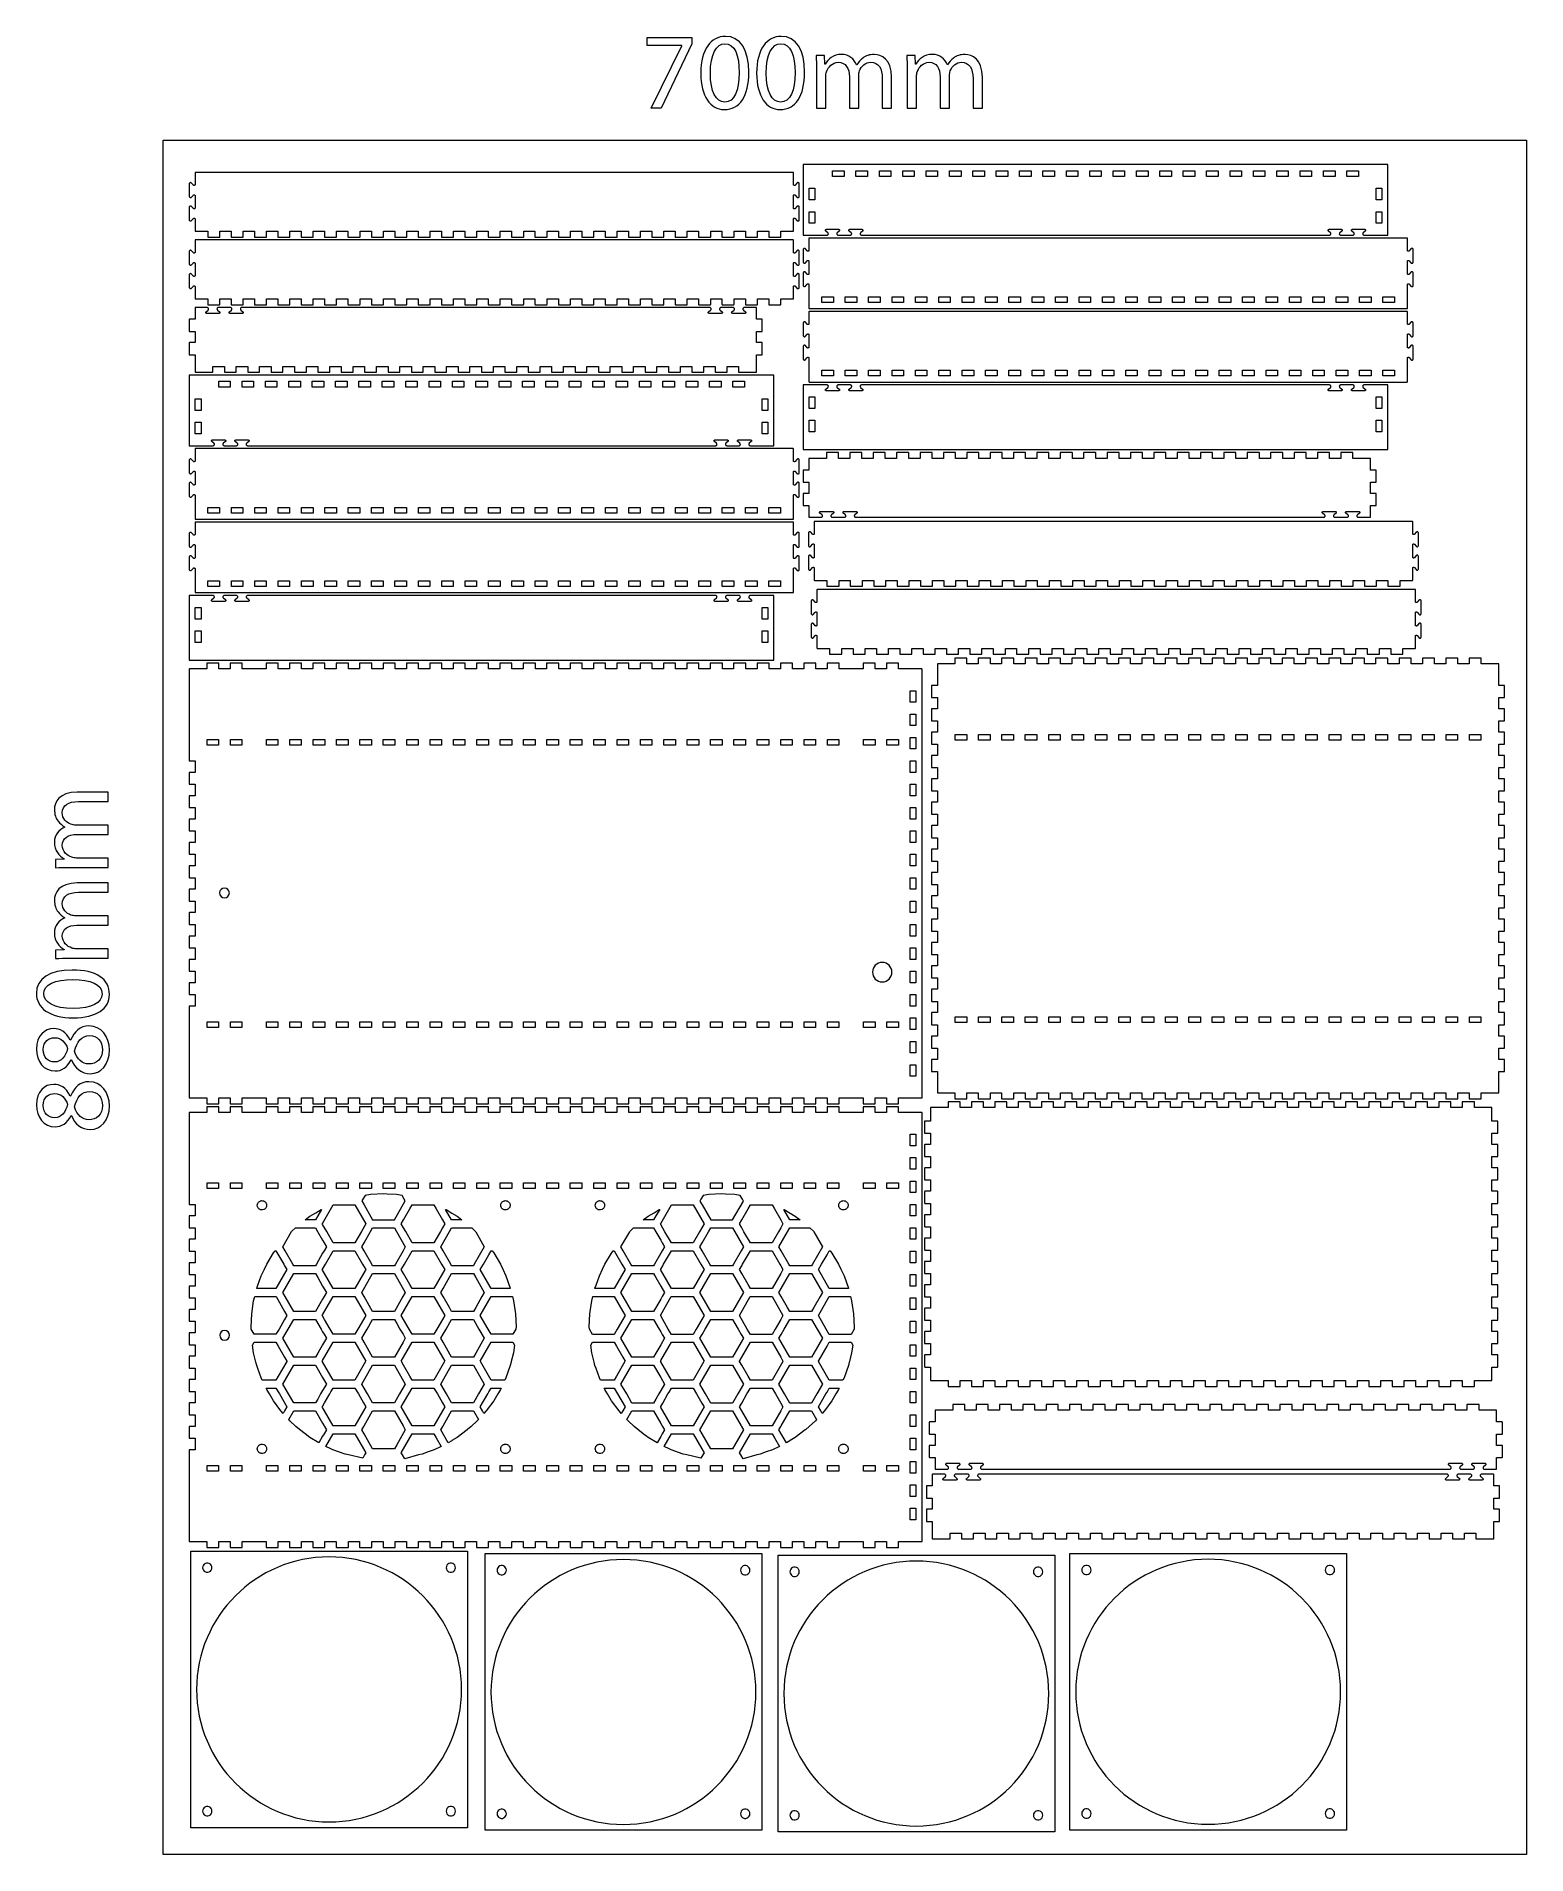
# Model space of a CAD drawing. Header units: millimetres. Extents: x -277 to 488, y -615 to 318.
import ezdxf

# ---------------------------------------------------------------- set-up
doc = ezdxf.new("R2010")
doc.units = ezdxf.units.MM
doc.header["$MEASUREMENT"] = 0
doc.layers.add('Layer 1', color=7, linetype='Continuous')

# ---------------------------------------------------------------- blocks, each defined once
blk = doc.blocks.new('block 2')
at = {"layer": 'Layer 1', "lineweight": 0}
blk.add_lwpolyline([(181.71, -371.71), (190.61, -371.71), (190.61, -374.61), (190.61, -374.62), (190.64, -374.68), (190.69, -374.71), (190.71, -374.71), (196.71, -374.71), (196.73, -374.71), (196.78, -374.68), (196.81, -374.62), (196.81, -374.61), (196.81, -371.71), (202.61, -371.71), (202.61, -374.61), (202.61, -374.62), (202.64, -374.68), (202.69, -374.71), (202.71, -374.71), (208.71, -374.71), (208.73, -374.71), (208.78, -374.68), (208.81, -374.62), (208.81, -374.61), (208.81, -371.71), (214.61, -371.71), (214.61, -374.61), (214.61, -374.62), (214.64, -374.68), (214.69, -374.71), (214.71, -374.71), (220.71, -374.71), (220.73, -374.71), (220.78, -374.68), (220.81, -374.62), (220.81, -374.61), (220.81, -371.71), (226.61, -371.71), (226.61, -374.61), (226.61, -374.62), (226.64, -374.68), (226.69, -374.71), (226.71, -374.71), (232.71, -374.71), (232.73, -374.71), (232.78, -374.68), (232.81, -374.62), (232.81, -374.61), (232.81, -371.71), (238.61, -371.71), (238.61, -374.61), (238.61, -374.62), (238.64, -374.68), (238.69, -374.71), (238.71, -374.71), (244.71, -374.71), (244.73, -374.71), (244.78, -374.68), (244.81, -374.62), (244.81, -374.61), (244.81, -371.71), (250.61, -371.71), (250.61, -374.61), (250.61, -374.62), (250.64, -374.68), (250.69, -374.71), (250.71, -374.71), (256.71, -374.71), (256.72, -374.71), (256.78, -374.68), (256.81, -374.62), (256.81, -374.61), (256.81, -371.71), (262.61, -371.71), (262.61, -374.61), (262.61, -374.62), (262.64, -374.68), (262.69, -374.71), (262.71, -374.71), (268.71, -374.71), (268.73, -374.71), (268.78, -374.68), (268.81, -374.62), (268.81, -374.61), (268.81, -371.71), (274.61, -371.71), (274.61, -374.61), (274.61, -374.62), (274.64, -374.68), (274.69, -374.71), (274.71, -374.71), (280.71, -374.71), (280.73, -374.71), (280.78, -374.68), (280.81, -374.62), (280.81, -374.61), (280.81, -371.71), (286.61, -371.71), (286.61, -374.61), (286.61, -374.62), (286.64, -374.68), (286.69, -374.71), (286.71, -374.71), (292.71, -374.71), (292.73, -374.71), (292.78, -374.68), (292.81, -374.62), (292.81, -374.61), (292.81, -371.71), (298.61, -371.71), (298.61, -374.61), (298.61, -374.62), (298.64, -374.68), (298.69, -374.71), (298.71, -374.71), (304.71, -374.71), (304.73, -374.71), (304.78, -374.68), (304.81, -374.62), (304.81, -374.61), (304.81, -371.71), (310.61, -371.71), (310.61, -374.61), (310.61, -374.62), (310.64, -374.68), (310.69, -374.71), (310.71, -374.71), (316.71, -374.71), (316.73, -374.71), (316.78, -374.68), (316.81, -374.62), (316.81, -374.61), (316.81, -371.71), (322.61, -371.71), (322.61, -374.61), (322.61, -374.62), (322.64, -374.68), (322.69, -374.71), (322.71, -374.71), (328.71, -374.71), (328.73, -374.71), (328.78, -374.68), (328.81, -374.62), (328.81, -374.61), (328.81, -371.71), (334.61, -371.71), (334.61, -374.61), (334.61, -374.62), (334.64, -374.68), (334.69, -374.71), (334.71, -374.71), (340.71, -374.71), (340.73, -374.71), (340.78, -374.68), (340.81, -374.62), (340.81, -374.61), (340.81, -371.71), (346.61, -371.71), (346.61, -374.61), (346.61, -374.62), (346.64, -374.68), (346.69, -374.71), (346.71, -374.71), (352.71, -374.71), (352.72, -374.71), (352.78, -374.68), (352.81, -374.62), (352.81, -374.61), (352.81, -371.71), (358.61, -371.71), (358.61, -374.61), (358.61, -374.62), (358.64, -374.68), (358.69, -374.71), (358.71, -374.71), (364.71, -374.71), (364.72, -374.71), (364.78, -374.68), (364.81, -374.62), (364.81, -374.61), (364.81, -371.71), (370.61, -371.71), (370.61, -374.61), (370.61, -374.62), (370.64, -374.68), (370.69, -374.71), (370.71, -374.71), (376.71, -374.71), (376.73, -374.71), (376.78, -374.68), (376.81, -374.62), (376.81, -374.61), (376.81, -371.71), (382.61, -371.71), (382.61, -374.61), (382.61, -374.62), (382.64, -374.68), (382.69, -374.71), (382.71, -374.71), (388.71, -374.71), (388.72, -374.71), (388.78, -374.68), (388.81, -374.62), (388.81, -374.61), (388.81, -371.71), (394.61, -371.71), (394.61, -374.61), (394.61, -374.62), (394.64, -374.68), (394.69, -374.71), (394.71, -374.71), (400.71, -374.71), (400.72, -374.71), (400.78, -374.68), (400.81, -374.62), (400.81, -374.61), (400.81, -371.71), (406.61, -371.71), (406.61, -374.61), (406.61, -374.62), (406.64, -374.68), (406.69, -374.71), (406.71, -374.71), (412.71, -374.71), (412.72, -374.71), (412.78, -374.68), (412.81, -374.62), (412.81, -374.61), (412.81, -371.71), (418.61, -371.71), (418.61, -374.61), (418.61, -374.62), (418.64, -374.68), (418.69, -374.71), (418.71, -374.71), (424.71, -374.71), (424.72, -374.71), (424.78, -374.68), (424.81, -374.62), (424.81, -374.61), (424.81, -371.71), (430.61, -371.71), (430.61, -374.61), (430.61, -374.62), (430.64, -374.68), (430.69, -374.71), (430.71, -374.71), (436.71, -374.71), (436.72, -374.71), (436.78, -374.68), (436.81, -374.62), (436.81, -374.61), (436.81, -371.71), (442.61, -371.71), (442.61, -374.61), (442.61, -374.62), (442.64, -374.68), (442.69, -374.71), (442.71, -374.71), (448.71, -374.71), (448.72, -374.71), (448.78, -374.68), (448.81, -374.62), (448.81, -374.61), (448.81, -371.71), (454.61, -371.71), (454.61, -374.61), (454.61, -374.62), (454.64, -374.68), (454.69, -374.71), (454.71, -374.71), (460.71, -374.71), (460.72, -374.71), (460.78, -374.68), (460.81, -374.62), (460.81, -374.61), (460.81, -371.71), (469.71, -371.71), (469.72, -371.71), (469.78, -371.68), (469.81, -371.62), (469.81, -371.61), (469.81, -364.71), (472.71, -364.71), (472.72, -364.71), (472.78, -364.68), (472.81, -364.62), (472.81, -364.61), (472.81, -358.61), (472.81, -358.59), (472.78, -358.54), (472.72, -358.51), (472.71, -358.51), (469.81, -358.51), (469.81, -352.71), (472.71, -352.71), (472.72, -352.71), (472.78, -352.68), (472.81, -352.62), (472.81, -352.61), (472.81, -346.61), (472.81, -346.59), (472.78, -346.54), (472.72, -346.51), (472.71, -346.51), (469.81, -346.51), (469.81, -340.71), (472.71, -340.71), (472.72, -340.71), (472.78, -340.68), (472.81, -340.62), (472.81, -340.61), (472.81, -334.61), (472.81, -334.59), (472.78, -334.54), (472.72, -334.51), (472.71, -334.51), (469.81, -334.51), (469.81, -328.71), (472.71, -328.71), (472.72, -328.71), (472.78, -328.68), (472.81, -328.62), (472.81, -328.61), (472.81, -322.61), (472.81, -322.59), (472.78, -322.54), (472.72, -322.51), (472.71, -322.51), (469.81, -322.51), (469.81, -316.71), (472.71, -316.71), (472.72, -316.71), (472.78, -316.68), (472.81, -316.62), (472.81, -316.61), (472.81, -310.61), (472.81, -310.59), (472.78, -310.54), (472.72, -310.51), (472.71, -310.51), (469.81, -310.51), (469.81, -304.71), (472.71, -304.71), (472.72, -304.71), (472.78, -304.68), (472.81, -304.62), (472.81, -304.61), (472.81, -298.61), (472.81, -298.59), (472.78, -298.54), (472.72, -298.51), (472.71, -298.51), (469.81, -298.51), (469.81, -292.71), (472.71, -292.71), (472.72, -292.71), (472.78, -292.68), (472.81, -292.62), (472.81, -292.61), (472.81, -286.61), (472.81, -286.59), (472.78, -286.54), (472.72, -286.51), (472.71, -286.51), (469.81, -286.51), (469.81, -280.71), (472.71, -280.71), (472.72, -280.71), (472.78, -280.68), (472.81, -280.62), (472.81, -280.61), (472.81, -274.61), (472.81, -274.59), (472.78, -274.54), (472.72, -274.51), (472.71, -274.51), (469.81, -274.51), (469.81, -268.71), (472.71, -268.71), (472.72, -268.71), (472.78, -268.68), (472.81, -268.62), (472.81, -268.61), (472.81, -262.61), (472.81, -262.59), (472.78, -262.54), (472.72, -262.51), (472.71, -262.51), (469.81, -262.51), (469.81, -256.71), (472.71, -256.71), (472.72, -256.71), (472.78, -256.68), (472.81, -256.62), (472.81, -256.61), (472.81, -250.61), (472.81, -250.59), (472.78, -250.54), (472.72, -250.51), (472.71, -250.51), (469.81, -250.51), (469.81, -244.71), (472.71, -244.71), (472.72, -244.71), (472.78, -244.68), (472.81, -244.62), (472.81, -244.61), (472.81, -238.61), (472.81, -238.59), (472.78, -238.54), (472.72, -238.51), (472.71, -238.51), (469.81, -238.51), (469.81, -231.61), (469.81, -231.59), (469.78, -231.54), (469.72, -231.51), (469.71, -231.51), (460.81, -231.51), (460.81, -228.61), (460.81, -228.59), (460.78, -228.54), (460.72, -228.51), (460.71, -228.51), (454.71, -228.51), (454.69, -228.51), (454.64, -228.54), (454.61, -228.59), (454.61, -228.61), (454.61, -231.51), (448.81, -231.51), (448.81, -228.61), (448.81, -228.59), (448.78, -228.54), (448.72, -228.51), (448.71, -228.51), (442.71, -228.51), (442.69, -228.51), (442.64, -228.54), (442.61, -228.59), (442.61, -228.61), (442.61, -231.51), (436.81, -231.51), (436.81, -228.61), (436.81, -228.59), (436.78, -228.54), (436.72, -228.51), (436.71, -228.51), (430.71, -228.51), (430.69, -228.51), (430.64, -228.54), (430.61, -228.59), (430.61, -228.61), (430.61, -231.51), (424.81, -231.51), (424.81, -228.61), (424.81, -228.59), (424.78, -228.54), (424.72, -228.51), (424.71, -228.51), (418.71, -228.51), (418.69, -228.51), (418.64, -228.54), (418.61, -228.59), (418.61, -228.61), (418.61, -231.51), (412.81, -231.51), (412.81, -228.61), (412.81, -228.59), (412.78, -228.54), (412.72, -228.51), (412.71, -228.51), (406.71, -228.51), (406.69, -228.51), (406.64, -228.54), (406.61, -228.59), (406.61, -228.61), (406.61, -231.51), (400.81, -231.51), (400.81, -228.61), (400.81, -228.59), (400.78, -228.54), (400.72, -228.51), (400.71, -228.51), (394.71, -228.51), (394.69, -228.51), (394.64, -228.54), (394.61, -228.59), (394.61, -228.61), (394.61, -231.51), (388.81, -231.51), (388.81, -228.61), (388.81, -228.59), (388.78, -228.54), (388.72, -228.51), (388.71, -228.51), (382.71, -228.51), (382.69, -228.51), (382.64, -228.54), (382.61, -228.59), (382.61, -228.61), (382.61, -231.51), (376.81, -231.51), (376.81, -228.61), (376.81, -228.59), (376.78, -228.54), (376.73, -228.51), (376.71, -228.51), (370.71, -228.51), (370.69, -228.51), (370.64, -228.54), (370.61, -228.59), (370.61, -228.61), (370.61, -231.51), (364.81, -231.51), (364.81, -228.61), (364.81, -228.59), (364.78, -228.54), (364.72, -228.51), (364.71, -228.51), (358.71, -228.51), (358.69, -228.51), (358.64, -228.54), (358.61, -228.59), (358.61, -228.61), (358.61, -231.51), (352.81, -231.51), (352.81, -228.61), (352.81, -228.59), (352.78, -228.54), (352.72, -228.51), (352.71, -228.51), (346.71, -228.51), (346.69, -228.51), (346.64, -228.54), (346.61, -228.59), (346.61, -228.61), (346.61, -231.51), (340.81, -231.51), (340.81, -228.61), (340.81, -228.59), (340.78, -228.54), (340.73, -228.51), (340.71, -228.51), (334.71, -228.51), (334.69, -228.51), (334.64, -228.54), (334.61, -228.59), (334.61, -228.61), (334.61, -231.51), (328.81, -231.51), (328.81, -228.61), (328.81, -228.59), (328.78, -228.54), (328.73, -228.51), (328.71, -228.51), (322.71, -228.51), (322.69, -228.51), (322.64, -228.54), (322.61, -228.59), (322.61, -228.61), (322.61, -231.51), (316.81, -231.51), (316.81, -228.61), (316.81, -228.59), (316.78, -228.54), (316.73, -228.51), (316.71, -228.51), (310.71, -228.51), (310.69, -228.51), (310.64, -228.54), (310.61, -228.59), (310.61, -228.61), (310.61, -231.51), (304.81, -231.51), (304.81, -228.61), (304.81, -228.59), (304.78, -228.54), (304.73, -228.51), (304.71, -228.51), (298.71, -228.51), (298.69, -228.51), (298.64, -228.54), (298.61, -228.59), (298.61, -228.61), (298.61, -231.51), (292.81, -231.51), (292.81, -228.61), (292.81, -228.59), (292.78, -228.54), (292.73, -228.51), (292.71, -228.51), (286.71, -228.51), (286.69, -228.51), (286.64, -228.54), (286.61, -228.59), (286.61, -228.61), (286.61, -231.51), (280.81, -231.51), (280.81, -228.61), (280.81, -228.59), (280.78, -228.54), (280.73, -228.51), (280.71, -228.51), (274.71, -228.51), (274.69, -228.51), (274.64, -228.54), (274.61, -228.59), (274.61, -228.61), (274.61, -231.51), (268.81, -231.51), (268.81, -228.61), (268.81, -228.59), (268.78, -228.54), (268.73, -228.51), (268.71, -228.51), (262.71, -228.51), (262.69, -228.51), (262.64, -228.54), (262.61, -228.59), (262.61, -228.61), (262.61, -231.51), (256.81, -231.51), (256.81, -228.61), (256.81, -228.59), (256.78, -228.54), (256.72, -228.51), (256.71, -228.51), (250.71, -228.51), (250.69, -228.51), (250.64, -228.54), (250.61, -228.59), (250.61, -228.61), (250.61, -231.51), (244.81, -231.51), (244.81, -228.61), (244.81, -228.59), (244.78, -228.54), (244.73, -228.51), (244.71, -228.51), (238.71, -228.51), (238.69, -228.51), (238.64, -228.54), (238.61, -228.59), (238.61, -228.61), (238.61, -231.51), (232.81, -231.51), (232.81, -228.61), (232.81, -228.59), (232.78, -228.54), (232.73, -228.51), (232.71, -228.51), (226.71, -228.51), (226.69, -228.51), (226.64, -228.54), (226.61, -228.59), (226.61, -228.61), (226.61, -231.51), (220.81, -231.51), (220.81, -228.61), (220.81, -228.59), (220.78, -228.54), (220.73, -228.51), (220.71, -228.51), (214.71, -228.51), (214.69, -228.51), (214.64, -228.54), (214.61, -228.59), (214.61, -228.61), (214.61, -231.51), (208.81, -231.51), (208.81, -228.61), (208.81, -228.59), (208.78, -228.54), (208.73, -228.51), (208.71, -228.51), (202.71, -228.51), (202.69, -228.51), (202.64, -228.54), (202.61, -228.59), (202.61, -228.61), (202.61, -231.51), (196.81, -231.51), (196.81, -228.61), (196.81, -228.59), (196.78, -228.54), (196.73, -228.51), (196.71, -228.51), (190.71, -228.51), (190.69, -228.51), (190.64, -228.54), (190.61, -228.59), (190.61, -228.61), (190.61, -231.51), (181.71, -231.51), (181.69, -231.51), (181.64, -231.54), (181.61, -231.59), (181.61, -231.61), (181.61, -238.51), (178.71, -238.51), (178.69, -238.51), (178.64, -238.54), (178.61, -238.59), (178.61, -238.61), (178.61, -244.61), (178.61, -244.62), (178.64, -244.68), (178.69, -244.71), (178.71, -244.71), (181.61, -244.71), (181.61, -250.51), (178.71, -250.51), (178.69, -250.51), (178.64, -250.54), (178.61, -250.59), (178.61, -250.61), (178.61, -256.61), (178.61, -256.62), (178.64, -256.68), (178.69, -256.71), (178.71, -256.71), (181.61, -256.71), (181.61, -262.51), (178.71, -262.51), (178.69, -262.51), (178.64, -262.54), (178.61, -262.59), (178.61, -262.61), (178.61, -268.61), (178.61, -268.62), (178.64, -268.68), (178.69, -268.71), (178.71, -268.71), (181.61, -268.71), (181.61, -274.51), (178.71, -274.51), (178.69, -274.51), (178.64, -274.54), (178.61, -274.59), (178.61, -274.61), (178.61, -280.61), (178.61, -280.62), (178.64, -280.68), (178.69, -280.71), (178.71, -280.71), (181.61, -280.71), (181.61, -286.51), (178.71, -286.51), (178.69, -286.51), (178.64, -286.54), (178.61, -286.59), (178.61, -286.61), (178.61, -292.61), (178.61, -292.62), (178.64, -292.68), (178.69, -292.71), (178.71, -292.71), (181.61, -292.71), (181.61, -298.51), (178.71, -298.51), (178.69, -298.51), (178.64, -298.54), (178.61, -298.59), (178.61, -298.61), (178.61, -304.61), (178.61, -304.62), (178.64, -304.68), (178.69, -304.71), (178.71, -304.71), (181.61, -304.71), (181.61, -310.51), (178.71, -310.51), (178.69, -310.51), (178.64, -310.54), (178.61, -310.59), (178.61, -310.61), (178.61, -316.61), (178.61, -316.62), (178.64, -316.68), (178.69, -316.71), (178.71, -316.71), (181.61, -316.71), (181.61, -322.51), (178.71, -322.51), (178.69, -322.51), (178.64, -322.54), (178.61, -322.59), (178.61, -322.61), (178.61, -328.61), (178.61, -328.62), (178.64, -328.68), (178.69, -328.71), (178.71, -328.71), (181.61, -328.71), (181.61, -334.51), (178.71, -334.51), (178.69, -334.51), (178.64, -334.54), (178.61, -334.59), (178.61, -334.61), (178.61, -340.61), (178.61, -340.62), (178.64, -340.68), (178.69, -340.71), (178.71, -340.71), (181.61, -340.71), (181.61, -346.51), (178.71, -346.51), (178.69, -346.51), (178.64, -346.54), (178.61, -346.59), (178.61, -346.61), (178.61, -352.61), (178.61, -352.62), (178.64, -352.68), (178.69, -352.71), (178.71, -352.71), (181.61, -352.71), (181.61, -358.51), (178.71, -358.51), (178.69, -358.51), (178.64, -358.54), (178.61, -358.59), (178.61, -358.61), (178.61, -364.61), (178.61, -364.62), (178.64, -364.68), (178.69, -364.71), (178.71, -364.71), (181.61, -364.71), (181.61, -371.61), (181.61, -371.62), (181.64, -371.68), (181.69, -371.71), (181.71, -371.71)], dxfattribs=at)
blk = doc.blocks.new('block 3')
at = {"layer": 'Layer 1', "lineweight": 0}
blk.add_lwpolyline([(197.24, -187.87), (194.28, -187.87), (194.28, -184.95), (200.2, -184.95), (200.2, -187.87), (197.24, -187.87)], dxfattribs=at)
blk = doc.blocks.new('block 4')
at = {"layer": 'Layer 1', "lineweight": 0}
blk.add_lwpolyline([(209.24, -187.87), (206.28, -187.87), (206.28, -184.95), (212.2, -184.95), (212.2, -187.87), (209.24, -187.87)], dxfattribs=at)
blk = doc.blocks.new('block 5')
at = {"layer": 'Layer 1', "lineweight": 0}
blk.add_lwpolyline([(221.24, -187.87), (218.28, -187.87), (218.28, -184.95), (224.2, -184.95), (224.2, -187.87), (221.24, -187.87)], dxfattribs=at)
blk = doc.blocks.new('block 6')
at = {"layer": 'Layer 1', "lineweight": 0}
blk.add_lwpolyline([(233.24, -187.87), (230.28, -187.87), (230.28, -184.95), (236.2, -184.95), (236.2, -187.87), (233.24, -187.87)], dxfattribs=at)
blk = doc.blocks.new('block 7')
at = {"layer": 'Layer 1', "lineweight": 0}
blk.add_lwpolyline([(245.24, -187.87), (242.28, -187.87), (242.28, -184.95), (248.2, -184.95), (248.2, -187.87), (245.24, -187.87)], dxfattribs=at)
blk = doc.blocks.new('block 8')
at = {"layer": 'Layer 1', "lineweight": 0}
blk.add_lwpolyline([(257.24, -187.87), (254.28, -187.87), (254.28, -184.95), (260.2, -184.95), (260.2, -187.87), (257.24, -187.87)], dxfattribs=at)
blk = doc.blocks.new('block 9')
at = {"layer": 'Layer 1', "lineweight": 0}
blk.add_lwpolyline([(269.24, -187.87), (266.28, -187.87), (266.28, -184.95), (272.2, -184.95), (272.2, -187.87), (269.24, -187.87)], dxfattribs=at)
blk = doc.blocks.new('block 10')
at = {"layer": 'Layer 1', "lineweight": 0}
blk.add_lwpolyline([(281.24, -187.87), (278.28, -187.87), (278.28, -184.95), (284.2, -184.95), (284.2, -187.87), (281.24, -187.87)], dxfattribs=at)
blk = doc.blocks.new('block 11')
at = {"layer": 'Layer 1', "lineweight": 0}
blk.add_lwpolyline([(293.24, -187.87), (290.28, -187.87), (290.28, -184.95), (296.2, -184.95), (296.2, -187.87), (293.24, -187.87)], dxfattribs=at)
blk = doc.blocks.new('block 12')
at = {"layer": 'Layer 1', "lineweight": 0}
blk.add_lwpolyline([(305.24, -187.87), (302.28, -187.87), (302.28, -184.95), (308.2, -184.95), (308.2, -187.87), (305.24, -187.87)], dxfattribs=at)
blk = doc.blocks.new('block 13')
at = {"layer": 'Layer 1', "lineweight": 0}
blk.add_lwpolyline([(317.24, -187.87), (314.28, -187.87), (314.28, -184.95), (320.2, -184.95), (320.2, -187.87), (317.24, -187.87)], dxfattribs=at)
blk = doc.blocks.new('block 14')
at = {"layer": 'Layer 1', "lineweight": 0}
blk.add_lwpolyline([(329.24, -187.87), (326.28, -187.87), (326.28, -184.95), (332.2, -184.95), (332.2, -187.87), (329.24, -187.87)], dxfattribs=at)
blk = doc.blocks.new('block 15')
at = {"layer": 'Layer 1', "lineweight": 0}
blk.add_lwpolyline([(341.24, -187.87), (338.28, -187.87), (338.28, -184.95), (344.2, -184.95), (344.2, -187.87), (341.24, -187.87)], dxfattribs=at)
blk = doc.blocks.new('block 16')
at = {"layer": 'Layer 1', "lineweight": 0}
blk.add_lwpolyline([(353.24, -187.87), (350.28, -187.87), (350.28, -184.95), (356.2, -184.95), (356.2, -187.87), (353.24, -187.87)], dxfattribs=at)
blk = doc.blocks.new('block 17')
at = {"layer": 'Layer 1', "lineweight": 0}
blk.add_lwpolyline([(365.24, -187.87), (362.28, -187.87), (362.28, -184.95), (368.2, -184.95), (368.2, -187.87), (365.24, -187.87)], dxfattribs=at)
blk = doc.blocks.new('block 18')
at = {"layer": 'Layer 1', "lineweight": 0}
blk.add_lwpolyline([(377.24, -187.87), (374.28, -187.87), (374.28, -184.95), (380.2, -184.95), (380.2, -187.87), (377.24, -187.87)], dxfattribs=at)
blk = doc.blocks.new('block 19')
at = {"layer": 'Layer 1', "lineweight": 0}
blk.add_lwpolyline([(389.24, -187.87), (386.28, -187.87), (386.28, -184.95), (392.2, -184.95), (392.2, -187.87), (389.24, -187.87)], dxfattribs=at)
blk = doc.blocks.new('block 20')
at = {"layer": 'Layer 1', "lineweight": 0}
blk.add_lwpolyline([(401.24, -187.87), (398.28, -187.87), (398.28, -184.95), (404.2, -184.95), (404.2, -187.87), (401.24, -187.87)], dxfattribs=at)
blk = doc.blocks.new('block 21')
at = {"layer": 'Layer 1', "lineweight": 0}
blk.add_lwpolyline([(413.24, -187.87), (410.28, -187.87), (410.28, -184.95), (416.2, -184.95), (416.2, -187.87), (413.24, -187.87)], dxfattribs=at)
blk = doc.blocks.new('block 22')
at = {"layer": 'Layer 1', "lineweight": 0}
blk.add_lwpolyline([(425.24, -187.87), (422.28, -187.87), (422.28, -184.95), (428.2, -184.95), (428.2, -187.87), (425.24, -187.87)], dxfattribs=at)
blk = doc.blocks.new('block 23')
at = {"layer": 'Layer 1', "lineweight": 0}
blk.add_lwpolyline([(437.24, -187.87), (434.27, -187.87), (434.27, -184.95), (440.2, -184.95), (440.2, -187.87), (437.24, -187.87)], dxfattribs=at)
blk = doc.blocks.new('block 24')
at = {"layer": 'Layer 1', "lineweight": 0}
blk.add_lwpolyline([(449.24, -187.87), (446.28, -187.87), (446.28, -184.95), (452.2, -184.95), (452.2, -187.87), (449.24, -187.87)], dxfattribs=at)
blk = doc.blocks.new('block 25')
at = {"layer": 'Layer 1', "lineweight": 0}
blk.add_lwpolyline([(461.23, -187.87), (458.28, -187.87), (458.28, -184.95), (464.2, -184.95), (464.2, -187.87), (461.23, -187.87)], dxfattribs=at)
blk = doc.blocks.new('block 26')
at = {"layer": 'Layer 1', "lineweight": 0}
blk.add_lwpolyline([(197.24, -42.87), (194.28, -42.87), (194.28, -39.95), (200.2, -39.95), (200.2, -42.87), (197.24, -42.87)], dxfattribs=at)
blk = doc.blocks.new('block 27')
at = {"layer": 'Layer 1', "lineweight": 0}
blk.add_lwpolyline([(209.24, -42.87), (206.28, -42.87), (206.28, -39.95), (212.2, -39.95), (212.2, -42.87), (209.24, -42.87)], dxfattribs=at)
blk = doc.blocks.new('block 28')
at = {"layer": 'Layer 1', "lineweight": 0}
blk.add_lwpolyline([(221.24, -42.87), (218.28, -42.87), (218.28, -39.95), (224.2, -39.95), (224.2, -42.87), (221.24, -42.87)], dxfattribs=at)
blk = doc.blocks.new('block 29')
at = {"layer": 'Layer 1', "lineweight": 0}
blk.add_lwpolyline([(233.24, -42.87), (230.28, -42.87), (230.28, -39.95), (236.2, -39.95), (236.2, -42.87), (233.24, -42.87)], dxfattribs=at)
blk = doc.blocks.new('block 30')
at = {"layer": 'Layer 1', "lineweight": 0}
blk.add_lwpolyline([(245.24, -42.87), (242.28, -42.87), (242.28, -39.95), (248.2, -39.95), (248.2, -42.87), (245.24, -42.87)], dxfattribs=at)
blk = doc.blocks.new('block 31')
at = {"layer": 'Layer 1', "lineweight": 0}
blk.add_lwpolyline([(257.24, -42.87), (254.28, -42.87), (254.28, -39.95), (260.2, -39.95), (260.2, -42.87), (257.24, -42.87)], dxfattribs=at)
blk = doc.blocks.new('block 32')
at = {"layer": 'Layer 1', "lineweight": 0}
blk.add_lwpolyline([(269.24, -42.87), (266.28, -42.87), (266.28, -39.95), (272.2, -39.95), (272.2, -42.87), (269.24, -42.87)], dxfattribs=at)
blk = doc.blocks.new('block 33')
at = {"layer": 'Layer 1', "lineweight": 0}
blk.add_lwpolyline([(281.24, -42.87), (278.28, -42.87), (278.28, -39.95), (284.2, -39.95), (284.2, -42.87), (281.24, -42.87)], dxfattribs=at)
blk = doc.blocks.new('block 34')
at = {"layer": 'Layer 1', "lineweight": 0}
blk.add_lwpolyline([(293.24, -42.87), (290.28, -42.87), (290.28, -39.95), (296.2, -39.95), (296.2, -42.87), (293.24, -42.87)], dxfattribs=at)
blk = doc.blocks.new('block 35')
at = {"layer": 'Layer 1', "lineweight": 0}
blk.add_lwpolyline([(305.24, -42.87), (302.28, -42.87), (302.28, -39.95), (308.2, -39.95), (308.2, -42.87), (305.24, -42.87)], dxfattribs=at)
blk = doc.blocks.new('block 36')
at = {"layer": 'Layer 1', "lineweight": 0}
blk.add_lwpolyline([(317.24, -42.87), (314.28, -42.87), (314.28, -39.95), (320.2, -39.95), (320.2, -42.87), (317.24, -42.87)], dxfattribs=at)
blk = doc.blocks.new('block 37')
at = {"layer": 'Layer 1', "lineweight": 0}
blk.add_lwpolyline([(329.24, -42.87), (326.28, -42.87), (326.28, -39.95), (332.2, -39.95), (332.2, -42.87), (329.24, -42.87)], dxfattribs=at)
blk = doc.blocks.new('block 38')
at = {"layer": 'Layer 1', "lineweight": 0}
blk.add_lwpolyline([(341.24, -42.87), (338.28, -42.87), (338.28, -39.95), (344.2, -39.95), (344.2, -42.87), (341.24, -42.87)], dxfattribs=at)
blk = doc.blocks.new('block 39')
at = {"layer": 'Layer 1', "lineweight": 0}
blk.add_lwpolyline([(353.24, -42.87), (350.28, -42.87), (350.28, -39.95), (356.2, -39.95), (356.2, -42.87), (353.24, -42.87)], dxfattribs=at)
blk = doc.blocks.new('block 40')
at = {"layer": 'Layer 1', "lineweight": 0}
blk.add_lwpolyline([(365.24, -42.87), (362.28, -42.87), (362.28, -39.95), (368.2, -39.95), (368.2, -42.87), (365.24, -42.87)], dxfattribs=at)
blk = doc.blocks.new('block 41')
at = {"layer": 'Layer 1', "lineweight": 0}
blk.add_lwpolyline([(377.24, -42.87), (374.28, -42.87), (374.28, -39.95), (380.2, -39.95), (380.2, -42.87), (377.24, -42.87)], dxfattribs=at)
blk = doc.blocks.new('block 42')
at = {"layer": 'Layer 1', "lineweight": 0}
blk.add_lwpolyline([(389.24, -42.87), (386.28, -42.87), (386.28, -39.95), (392.2, -39.95), (392.2, -42.87), (389.24, -42.87)], dxfattribs=at)
blk = doc.blocks.new('block 43')
at = {"layer": 'Layer 1', "lineweight": 0}
blk.add_lwpolyline([(401.24, -42.87), (398.28, -42.87), (398.28, -39.95), (404.2, -39.95), (404.2, -42.87), (401.24, -42.87)], dxfattribs=at)
blk = doc.blocks.new('block 44')
at = {"layer": 'Layer 1', "lineweight": 0}
blk.add_lwpolyline([(413.24, -42.87), (410.28, -42.87), (410.28, -39.95), (416.2, -39.95), (416.2, -42.87), (413.24, -42.87)], dxfattribs=at)
blk = doc.blocks.new('block 45')
at = {"layer": 'Layer 1', "lineweight": 0}
blk.add_lwpolyline([(425.24, -42.87), (422.28, -42.87), (422.28, -39.95), (428.2, -39.95), (428.2, -42.87), (425.24, -42.87)], dxfattribs=at)
blk = doc.blocks.new('block 46')
at = {"layer": 'Layer 1', "lineweight": 0}
blk.add_lwpolyline([(437.24, -42.87), (434.27, -42.87), (434.27, -39.95), (440.2, -39.95), (440.2, -42.87), (437.24, -42.87)], dxfattribs=at)
blk = doc.blocks.new('block 47')
at = {"layer": 'Layer 1', "lineweight": 0}
blk.add_lwpolyline([(449.24, -42.87), (446.28, -42.87), (446.28, -39.95), (452.2, -39.95), (452.2, -42.87), (449.24, -42.87)], dxfattribs=at)
blk = doc.blocks.new('block 48')
at = {"layer": 'Layer 1', "lineweight": 0}
blk.add_lwpolyline([(461.23, -42.87), (458.28, -42.87), (458.28, -39.95), (464.2, -39.95), (464.2, -42.87), (461.23, -42.87)], dxfattribs=at)
blk = doc.blocks.new('block 49')
at = {"layer": 'Layer 1', "lineweight": 0}
blk.add_lwpolyline([(185.24, -224.01), (194.14, -224.01), (194.14, -226.91), (194.14, -226.92), (194.16, -226.98), (194.22, -227.01), (194.24, -227.01), (200.24, -227.01), (200.25, -227.01), (200.31, -226.98), (200.34, -226.92), (200.34, -226.91), (200.34, -224.01), (206.14, -224.01), (206.14, -226.91), (206.14, -226.92), (206.16, -226.98), (206.22, -227.01), (206.24, -227.01), (212.24, -227.01), (212.25, -227.01), (212.31, -226.98), (212.34, -226.92), (212.34, -226.91), (212.34, -224.01), (218.14, -224.01), (218.14, -226.91), (218.14, -226.92), (218.16, -226.98), (218.22, -227.01), (218.24, -227.01), (224.24, -227.01), (224.25, -227.01), (224.31, -226.98), (224.34, -226.92), (224.34, -226.91), (224.34, -224.01), (230.14, -224.01), (230.14, -226.91), (230.14, -226.92), (230.16, -226.98), (230.22, -227.01), (230.24, -227.01), (236.24, -227.01), (236.25, -227.01), (236.31, -226.98), (236.34, -226.92), (236.34, -226.91), (236.34, -224.01), (242.14, -224.01), (242.14, -226.91), (242.14, -226.92), (242.16, -226.98), (242.22, -227.01), (242.24, -227.01), (248.24, -227.01), (248.25, -227.01), (248.31, -226.98), (248.34, -226.92), (248.34, -226.91), (248.34, -224.01), (254.14, -224.01), (254.14, -226.91), (254.14, -226.92), (254.16, -226.98), (254.22, -227.01), (254.24, -227.01), (260.24, -227.01), (260.25, -227.01), (260.31, -226.98), (260.34, -226.92), (260.34, -226.91), (260.34, -224.01), (266.14, -224.01), (266.14, -226.91), (266.14, -226.92), (266.16, -226.98), (266.22, -227.01), (266.24, -227.01), (272.24, -227.01), (272.25, -227.01), (272.31, -226.98), (272.33, -226.92), (272.33, -226.91), (272.33, -224.01), (278.14, -224.01), (278.14, -226.91), (278.14, -226.92), (278.16, -226.98), (278.22, -227.01), (278.24, -227.01), (284.24, -227.01), (284.25, -227.01), (284.31, -226.98), (284.34, -226.92), (284.34, -226.91), (284.34, -224.01), (290.13, -224.01), (290.13, -226.91), (290.13, -226.92), (290.16, -226.98), (290.22, -227.01), (290.24, -227.01), (296.24, -227.01), (296.25, -227.01), (296.31, -226.98), (296.34, -226.92), (296.34, -226.91), (296.34, -224.01), (302.14, -224.01), (302.14, -226.91), (302.14, -226.92), (302.16, -226.98), (302.22, -227.01), (302.24, -227.01), (308.24, -227.01), (308.25, -227.01), (308.31, -226.98), (308.33, -226.92), (308.33, -226.91), (308.33, -224.01), (314.14, -224.01), (314.14, -226.91), (314.14, -226.92), (314.16, -226.98), (314.22, -227.01), (314.24, -227.01), (320.24, -227.01), (320.25, -227.01), (320.31, -226.98), (320.34, -226.92), (320.34, -226.91), (320.34, -224.01), (326.13, -224.01), (326.13, -226.91), (326.13, -226.92), (326.16, -226.98), (326.22, -227.01), (326.24, -227.01), (332.24, -227.01), (332.25, -227.01), (332.31, -226.98), (332.34, -226.92), (332.34, -226.91), (332.34, -224.01), (338.14, -224.01), (338.14, -226.91), (338.14, -226.92), (338.17, -226.98), (338.22, -227.01), (338.24, -227.01), (344.24, -227.01), (344.25, -227.01), (344.31, -226.98), (344.33, -226.92), (344.33, -226.91), (344.33, -224.01), (350.14, -224.01), (350.14, -226.91), (350.14, -226.92), (350.16, -226.98), (350.22, -227.01), (350.24, -227.01), (356.24, -227.01), (356.25, -227.01), (356.31, -226.98), (356.34, -226.92), (356.34, -226.91), (356.34, -224.01), (362.13, -224.01), (362.13, -226.91), (362.13, -226.92), (362.16, -226.98), (362.22, -227.01), (362.24, -227.01), (368.24, -227.01), (368.25, -227.01), (368.31, -226.98), (368.34, -226.92), (368.34, -226.91), (368.34, -224.01), (374.14, -224.01), (374.14, -226.91), (374.14, -226.92), (374.17, -226.98), (374.22, -227.01), (374.24, -227.01), (380.24, -227.01), (380.25, -227.01), (380.31, -226.98), (380.34, -226.92), (380.34, -226.91), (380.34, -224.01), (386.14, -224.01), (386.14, -226.91), (386.14, -226.92), (386.16, -226.98), (386.22, -227.01), (386.24, -227.01), (392.24, -227.01), (392.25, -227.01), (392.31, -226.98), (392.34, -226.92), (392.34, -226.91), (392.34, -224.01), (398.14, -224.01), (398.14, -226.91), (398.14, -226.92), (398.17, -226.98), (398.22, -227.01), (398.24, -227.01), (404.24, -227.01), (404.25, -227.01), (404.31, -226.98), (404.34, -226.92), (404.34, -226.91), (404.34, -224.01), (410.14, -224.01), (410.14, -226.91), (410.14, -226.92), (410.17, -226.98), (410.22, -227.01), (410.24, -227.01), (416.24, -227.01), (416.25, -227.01), (416.31, -226.98), (416.34, -226.92), (416.34, -226.91), (416.34, -224.01), (422.14, -224.01), (422.14, -226.91), (422.14, -226.92), (422.16, -226.98), (422.22, -227.01), (422.24, -227.01), (428.24, -227.01), (428.25, -227.01), (428.31, -226.98), (428.34, -226.92), (428.34, -226.91), (428.34, -224.01), (434.14, -224.01), (434.14, -226.91), (434.14, -226.92), (434.16, -226.98), (434.22, -227.01), (434.24, -227.01), (440.24, -227.01), (440.25, -227.01), (440.31, -226.98), (440.34, -226.92), (440.34, -226.91), (440.34, -224.01), (446.14, -224.01), (446.14, -226.91), (446.14, -226.92), (446.17, -226.98), (446.22, -227.01), (446.24, -227.01), (452.24, -227.01), (452.25, -227.01), (452.31, -226.98), (452.34, -226.92), (452.34, -226.91), (452.34, -224.01), (458.14, -224.01), (458.14, -226.91), (458.14, -226.92), (458.16, -226.98), (458.22, -227.01), (458.23, -227.01), (464.23, -227.01), (464.25, -227.01), (464.31, -226.98), (464.34, -226.92), (464.34, -226.91), (464.34, -224.01), (473.24, -224.01), (473.25, -224.01), (473.31, -223.98), (473.34, -223.92), (473.34, -223.91), (473.34, -213.01), (476.24, -213.01), (476.25, -213.01), (476.31, -212.98), (476.34, -212.92), (476.34, -212.91), (476.34, -206.91), (476.34, -206.89), (476.31, -206.84), (476.25, -206.81), (476.24, -206.81), (473.34, -206.81), (473.34, -201.01), (476.24, -201.01), (476.25, -201.01), (476.31, -200.98), (476.34, -200.92), (476.34, -200.91), (476.34, -194.91), (476.34, -194.89), (476.31, -194.84), (476.25, -194.81), (476.24, -194.81), (473.34, -194.81), (473.34, -189.01), (476.24, -189.01), (476.25, -189.01), (476.31, -188.98), (476.34, -188.92), (476.34, -188.91), (476.34, -182.91), (476.34, -182.89), (476.31, -182.84), (476.25, -182.81), (476.24, -182.81), (473.34, -182.81), (473.34, -177.01), (476.24, -177.01), (476.25, -177.01), (476.31, -176.98), (476.34, -176.92), (476.34, -176.91), (476.34, -170.91), (476.34, -170.89), (476.31, -170.84), (476.25, -170.81), (476.24, -170.81), (473.34, -170.81), (473.34, -165.01), (476.24, -165.01), (476.25, -165.01), (476.31, -164.98), (476.34, -164.92), (476.34, -164.91), (476.34, -158.91), (476.34, -158.89), (476.31, -158.84), (476.25, -158.81), (476.24, -158.81), (473.34, -158.81), (473.34, -153.01), (476.24, -153.01), (476.25, -153.01), (476.31, -152.98), (476.34, -152.92), (476.34, -152.91), (476.34, -146.91), (476.34, -146.89), (476.31, -146.84), (476.25, -146.81), (476.24, -146.81), (473.34, -146.81), (473.34, -141.01), (476.24, -141.01), (476.25, -141.01), (476.31, -140.98), (476.34, -140.92), (476.34, -140.91), (476.34, -134.91), (476.34, -134.89), (476.31, -134.84), (476.25, -134.81), (476.24, -134.81), (473.34, -134.81), (473.34, -129.01), (476.24, -129.01), (476.25, -129.01), (476.31, -128.98), (476.34, -128.92), (476.34, -128.91), (476.34, -122.91), (476.34, -122.89), (476.31, -122.84), (476.25, -122.81), (476.24, -122.81), (473.34, -122.81), (473.34, -117.01), (476.24, -117.01), (476.25, -117.01), (476.31, -116.98), (476.34, -116.92), (476.34, -116.91), (476.34, -110.91), (476.34, -110.89), (476.31, -110.84), (476.25, -110.81), (476.24, -110.81), (473.34, -110.81), (473.34, -105.01), (476.24, -105.01), (476.25, -105.01), (476.31, -104.98), (476.34, -104.92), (476.34, -104.91), (476.34, -98.91), (476.34, -98.89), (476.31, -98.84), (476.25, -98.81), (476.24, -98.81), (473.34, -98.81), (473.34, -93.01), (476.24, -93.01), (476.25, -93.01), (476.31, -92.98), (476.34, -92.92), (476.34, -92.91), (476.34, -86.91), (476.34, -86.89), (476.31, -86.84), (476.25, -86.81), (476.24, -86.81), (473.34, -86.81), (473.34, -81.01), (476.24, -81.01), (476.25, -81.01), (476.31, -80.98), (476.34, -80.92), (476.34, -80.91), (476.34, -74.91), (476.34, -74.89), (476.31, -74.84), (476.25, -74.81), (476.24, -74.81), (473.34, -74.81), (473.34, -69.01), (476.24, -69.01), (476.25, -69.01), (476.31, -68.98), (476.34, -68.92), (476.34, -68.91), (476.34, -62.91), (476.34, -62.89), (476.31, -62.84), (476.25, -62.81), (476.24, -62.81), (473.34, -62.81), (473.34, -57.01), (476.24, -57.01), (476.25, -57.01), (476.31, -56.98), (476.34, -56.92), (476.34, -56.91), (476.34, -50.91), (476.34, -50.89), (476.31, -50.84), (476.25, -50.81), (476.24, -50.81), (473.34, -50.81), (473.34, -45.01), (476.24, -45.01), (476.25, -45.01), (476.31, -44.98), (476.34, -44.92), (476.34, -44.91), (476.34, -38.91), (476.34, -38.89), (476.31, -38.83), (476.25, -38.81), (476.24, -38.81), (473.34, -38.81), (473.34, -33.01), (476.24, -33.01), (476.25, -33.01), (476.31, -32.97), (476.34, -32.92), (476.34, -32.91), (476.34, -26.91), (476.34, -26.89), (476.31, -26.84), (476.25, -26.81), (476.24, -26.81), (473.34, -26.81), (473.34, -21.01), (476.24, -21.01), (476.25, -21.01), (476.31, -20.98), (476.34, -20.92), (476.34, -20.91), (476.34, -14.91), (476.34, -14.89), (476.31, -14.84), (476.25, -14.81), (476.24, -14.81), (473.34, -14.81), (473.34, -3.91), (473.34, -3.89), (473.31, -3.84), (473.25, -3.81), (473.24, -3.81), (464.34, -3.81), (464.34, -0.91), (464.34, -0.89), (464.31, -0.84), (464.25, -0.81), (464.23, -0.81), (458.23, -0.81), (458.22, -0.81), (458.16, -0.84), (458.14, -0.89), (458.14, -0.91), (458.14, -3.81), (452.34, -3.81), (452.34, -0.91), (452.34, -0.89), (452.31, -0.84), (452.25, -0.81), (452.24, -0.81), (446.24, -0.81), (446.22, -0.81), (446.17, -0.84), (446.14, -0.89), (446.14, -0.91), (446.14, -3.81), (440.34, -3.81), (440.34, -0.91), (440.34, -0.89), (440.31, -0.84), (440.25, -0.81), (440.24, -0.81), (434.24, -0.81), (434.22, -0.81), (434.16, -0.84), (434.14, -0.89), (434.14, -0.91), (434.14, -3.81), (428.34, -3.81), (428.34, -0.91), (428.34, -0.89), (428.31, -0.84), (428.25, -0.81), (428.24, -0.81), (422.24, -0.81), (422.22, -0.81), (422.16, -0.84), (422.14, -0.89), (422.14, -0.91), (422.14, -3.81), (416.34, -3.81), (416.34, -0.91), (416.34, -0.89), (416.31, -0.84), (416.25, -0.81), (416.24, -0.81), (410.24, -0.81), (410.22, -0.81), (410.17, -0.84), (410.14, -0.89), (410.14, -0.91), (410.14, -3.81), (404.34, -3.81), (404.34, -0.91), (404.34, -0.89), (404.31, -0.84), (404.25, -0.81), (404.24, -0.81), (398.24, -0.81), (398.22, -0.81), (398.17, -0.84), (398.14, -0.89), (398.14, -0.91), (398.14, -3.81), (392.34, -3.81), (392.34, -0.91), (392.34, -0.89), (392.31, -0.84), (392.25, -0.81), (392.24, -0.81), (386.24, -0.81), (386.22, -0.81), (386.16, -0.84), (386.14, -0.89), (386.14, -0.91), (386.14, -3.81), (380.34, -3.81), (380.34, -0.91), (380.34, -0.89), (380.31, -0.84), (380.25, -0.81), (380.24, -0.81), (374.24, -0.81), (374.22, -0.81), (374.17, -0.84), (374.14, -0.89), (374.14, -0.91), (374.14, -3.81), (368.34, -3.81), (368.34, -0.91), (368.34, -0.89), (368.31, -0.84), (368.25, -0.81), (368.24, -0.81), (362.24, -0.81), (362.22, -0.81), (362.16, -0.84), (362.13, -0.89), (362.13, -0.91), (362.13, -3.81), (356.34, -3.81), (356.34, -0.91), (356.34, -0.89), (356.31, -0.84), (356.25, -0.81), (356.24, -0.81), (350.24, -0.81), (350.22, -0.81), (350.16, -0.84), (350.14, -0.89), (350.14, -0.91), (350.14, -3.81), (344.33, -3.81), (344.33, -0.91), (344.33, -0.89), (344.31, -0.84), (344.25, -0.81), (344.24, -0.81), (338.24, -0.81), (338.22, -0.81), (338.17, -0.84), (338.14, -0.89), (338.14, -0.91), (338.14, -3.81), (332.34, -3.81), (332.34, -0.91), (332.34, -0.89), (332.31, -0.84), (332.25, -0.81), (332.24, -0.81), (326.24, -0.81), (326.22, -0.81), (326.16, -0.84), (326.13, -0.89), (326.13, -0.91), (326.13, -3.81), (320.34, -3.81), (320.34, -0.91), (320.34, -0.89), (320.31, -0.84), (320.25, -0.81), (320.24, -0.81), (314.24, -0.81), (314.22, -0.81), (314.16, -0.84), (314.14, -0.89), (314.14, -0.91), (314.14, -3.81), (308.33, -3.81), (308.33, -0.91), (308.33, -0.89), (308.31, -0.84), (308.25, -0.81), (308.24, -0.81), (302.24, -0.81), (302.22, -0.81), (302.16, -0.84), (302.14, -0.89), (302.14, -0.91), (302.14, -3.81), (296.34, -3.81), (296.34, -0.91), (296.34, -0.89), (296.31, -0.84), (296.25, -0.81), (296.24, -0.81), (290.24, -0.81), (290.22, -0.81), (290.16, -0.84), (290.13, -0.89), (290.13, -0.91), (290.13, -3.81), (284.34, -3.81), (284.34, -0.91), (284.34, -0.89), (284.31, -0.84), (284.25, -0.81), (284.24, -0.81), (278.24, -0.81), (278.22, -0.81), (278.16, -0.84), (278.14, -0.89), (278.14, -0.91), (278.14, -3.81), (272.33, -3.81), (272.33, -0.91), (272.33, -0.89), (272.31, -0.84), (272.25, -0.81), (272.24, -0.81), (266.24, -0.81), (266.22, -0.81), (266.16, -0.84), (266.14, -0.89), (266.14, -0.91), (266.14, -3.81), (260.34, -3.81), (260.34, -0.91), (260.34, -0.89), (260.31, -0.84), (260.25, -0.81), (260.24, -0.81), (254.24, -0.81), (254.22, -0.81), (254.16, -0.84), (254.14, -0.89), (254.14, -0.91), (254.14, -3.81), (248.34, -3.81), (248.34, -0.91), (248.34, -0.89), (248.31, -0.84), (248.25, -0.81), (248.24, -0.81), (242.24, -0.81), (242.22, -0.81), (242.16, -0.84), (242.14, -0.89), (242.14, -0.91), (242.14, -3.81), (236.34, -3.81), (236.34, -0.91), (236.34, -0.89), (236.31, -0.84), (236.25, -0.81), (236.24, -0.81), (230.24, -0.81), (230.22, -0.81), (230.16, -0.84), (230.14, -0.89), (230.14, -0.91), (230.14, -3.81), (224.34, -3.81), (224.34, -0.91), (224.34, -0.89), (224.31, -0.84), (224.25, -0.81), (224.24, -0.81), (218.24, -0.81), (218.22, -0.81), (218.16, -0.84), (218.14, -0.89), (218.14, -0.91), (218.14, -3.81), (212.34, -3.81), (212.34, -0.91), (212.34, -0.89), (212.31, -0.84), (212.25, -0.81), (212.24, -0.81), (206.24, -0.81), (206.22, -0.81), (206.16, -0.84), (206.14, -0.89), (206.14, -0.91), (206.14, -3.81), (200.34, -3.81), (200.34, -0.91), (200.34, -0.89), (200.31, -0.84), (200.25, -0.81), (200.24, -0.81), (194.24, -0.81), (194.22, -0.81), (194.16, -0.84), (194.14, -0.89), (194.14, -0.91), (194.14, -3.81), (185.24, -3.81), (185.22, -3.81), (185.16, -3.84), (185.14, -3.89), (185.14, -3.91), (185.14, -14.81), (182.24, -14.81), (182.22, -14.81), (182.16, -14.84), (182.14, -14.89), (182.14, -14.91), (182.14, -20.91), (182.14, -20.92), (182.16, -20.98), (182.22, -21.01), (182.24, -21.01), (185.14, -21.01), (185.14, -26.81), (182.24, -26.81), (182.22, -26.81), (182.16, -26.84), (182.14, -26.89), (182.14, -26.91), (182.14, -32.91), (182.14, -32.92), (182.16, -32.97), (182.22, -33.01), (182.24, -33.01), (185.14, -33.01), (185.14, -38.81), (182.24, -38.81), (182.22, -38.81), (182.16, -38.83), (182.14, -38.89), (182.14, -38.91), (182.14, -44.91), (182.14, -44.92), (182.16, -44.98), (182.22, -45.01), (182.24, -45.01), (185.14, -45.01), (185.14, -50.81), (182.24, -50.81), (182.22, -50.81), (182.16, -50.84), (182.14, -50.89), (182.14, -50.91), (182.14, -56.91), (182.14, -56.92), (182.16, -56.98), (182.22, -57.01), (182.24, -57.01), (185.14, -57.01), (185.14, -62.81), (182.24, -62.81), (182.22, -62.81), (182.16, -62.84), (182.14, -62.89), (182.14, -62.91), (182.14, -68.91), (182.14, -68.92), (182.16, -68.98), (182.22, -69.01), (182.24, -69.01), (185.14, -69.01), (185.14, -74.81), (182.24, -74.81), (182.22, -74.81), (182.16, -74.84), (182.14, -74.89), (182.14, -74.91), (182.14, -80.91), (182.14, -80.92), (182.16, -80.98), (182.22, -81.01), (182.24, -81.01), (185.14, -81.01), (185.14, -86.81), (182.24, -86.81), (182.22, -86.81), (182.16, -86.84), (182.14, -86.89), (182.14, -86.91), (182.14, -92.91), (182.14, -92.92), (182.16, -92.98), (182.22, -93.01), (182.24, -93.01), (185.14, -93.01), (185.14, -98.81), (182.24, -98.81), (182.22, -98.81), (182.16, -98.84), (182.14, -98.89), (182.14, -98.91), (182.14, -104.91), (182.14, -104.92), (182.16, -104.98), (182.22, -105.01), (182.24, -105.01), (185.14, -105.01), (185.14, -110.81), (182.24, -110.81), (182.22, -110.81), (182.16, -110.84), (182.14, -110.89), (182.14, -110.91), (182.14, -116.91), (182.14, -116.92), (182.16, -116.98), (182.22, -117.01), (182.24, -117.01), (185.14, -117.01), (185.14, -122.81), (182.24, -122.81), (182.22, -122.81), (182.16, -122.84), (182.14, -122.89), (182.14, -122.91), (182.14, -128.91), (182.14, -128.92), (182.16, -128.98), (182.22, -129.01), (182.24, -129.01), (185.14, -129.01), (185.14, -134.81), (182.24, -134.81), (182.22, -134.81), (182.16, -134.84), (182.14, -134.89), (182.14, -134.91), (182.14, -140.91), (182.14, -140.92), (182.16, -140.98), (182.22, -141.01), (182.24, -141.01), (185.14, -141.01), (185.14, -146.81), (182.24, -146.81), (182.22, -146.81), (182.16, -146.84), (182.14, -146.89), (182.14, -146.91), (182.14, -152.91), (182.14, -152.92), (182.16, -152.98), (182.22, -153.01), (182.24, -153.01), (185.14, -153.01), (185.14, -158.81), (182.24, -158.81), (182.22, -158.81), (182.16, -158.84), (182.14, -158.89), (182.14, -158.91), (182.14, -164.91), (182.14, -164.92), (182.16, -164.98), (182.22, -165.01), (182.24, -165.01), (185.14, -165.01), (185.14, -170.81), (182.24, -170.81), (182.22, -170.81), (182.16, -170.84), (182.14, -170.89), (182.14, -170.91), (182.14, -176.91), (182.14, -176.92), (182.16, -176.98), (182.22, -177.01), (182.24, -177.01), (185.14, -177.01), (185.14, -182.81), (182.24, -182.81), (182.22, -182.81), (182.16, -182.84), (182.14, -182.89), (182.14, -182.91), (182.14, -188.91), (182.14, -188.92), (182.16, -188.98), (182.22, -189.01), (182.24, -189.01), (185.14, -189.01), (185.14, -194.81), (182.24, -194.81), (182.22, -194.81), (182.16, -194.84), (182.14, -194.89), (182.14, -194.91), (182.14, -200.91), (182.14, -200.92), (182.16, -200.98), (182.22, -201.01), (182.24, -201.01), (185.14, -201.01), (185.14, -206.81), (182.24, -206.81), (182.22, -206.81), (182.16, -206.84), (182.14, -206.89), (182.14, -206.91), (182.14, -212.91), (182.14, -212.92), (182.16, -212.98), (182.22, -213.01), (182.24, -213.01), (185.14, -213.01), (185.14, -223.91), (185.14, -223.92), (185.16, -223.98), (185.22, -224.01), (185.24, -224.01)], dxfattribs=at)
blk = doc.blocks.new('block 50')
at = {"layer": 'Layer 1', "lineweight": 0}
blk.add_lwpolyline([(-186.83, -418.16), (-189.79, -418.16), (-189.79, -415.25), (-183.87, -415.25), (-183.87, -418.16), (-186.83, -418.16)], dxfattribs=at)
blk = doc.blocks.new('block 51')
at = {"layer": 'Layer 1', "lineweight": 0}
blk.add_lwpolyline([(-174.83, -418.16), (-177.79, -418.16), (-177.79, -415.25), (-171.87, -415.25), (-171.87, -418.16), (-174.83, -418.16)], dxfattribs=at)
blk = doc.blocks.new('block 52')
at = {"layer": 'Layer 1', "lineweight": 0}
blk.add_lwpolyline([(-156.33, -418.16), (-159.29, -418.16), (-159.29, -415.25), (-153.37, -415.25), (-153.37, -418.16), (-156.33, -418.16)], dxfattribs=at)
blk = doc.blocks.new('block 53')
at = {"layer": 'Layer 1', "lineweight": 0}
blk.add_lwpolyline([(-144.33, -418.16), (-147.29, -418.16), (-147.29, -415.25), (-141.37, -415.25), (-141.37, -418.16), (-144.33, -418.16)], dxfattribs=at)
blk = doc.blocks.new('block 54')
at = {"layer": 'Layer 1', "lineweight": 0}
blk.add_lwpolyline([(-132.33, -418.16), (-135.29, -418.16), (-135.29, -415.25), (-129.37, -415.25), (-129.37, -418.16), (-132.33, -418.16)], dxfattribs=at)
blk = doc.blocks.new('block 55')
at = {"layer": 'Layer 1', "lineweight": 0}
blk.add_lwpolyline([(-120.33, -418.16), (-123.29, -418.16), (-123.29, -415.25), (-117.37, -415.25), (-117.37, -418.16), (-120.33, -418.16)], dxfattribs=at)
blk = doc.blocks.new('block 56')
at = {"layer": 'Layer 1', "lineweight": 0}
blk.add_lwpolyline([(-108.33, -418.16), (-111.29, -418.16), (-111.29, -415.25), (-105.37, -415.25), (-105.37, -418.16), (-108.33, -418.16)], dxfattribs=at)
blk = doc.blocks.new('block 57')
at = {"layer": 'Layer 1', "lineweight": 0}
blk.add_lwpolyline([(-96.33, -418.16), (-99.29, -418.16), (-99.29, -415.25), (-93.37, -415.25), (-93.37, -418.16), (-96.33, -418.16)], dxfattribs=at)
blk = doc.blocks.new('block 58')
at = {"layer": 'Layer 1', "lineweight": 0}
blk.add_lwpolyline([(-84.33, -418.16), (-87.29, -418.16), (-87.29, -415.25), (-81.37, -415.25), (-81.37, -418.16), (-84.33, -418.16)], dxfattribs=at)
blk = doc.blocks.new('block 59')
at = {"layer": 'Layer 1', "lineweight": 0}
blk.add_lwpolyline([(-72.33, -418.16), (-75.29, -418.16), (-75.29, -415.25), (-69.37, -415.25), (-69.37, -418.16), (-72.33, -418.16)], dxfattribs=at)
blk = doc.blocks.new('block 60')
at = {"layer": 'Layer 1', "lineweight": 0}
blk.add_lwpolyline([(-60.33, -418.16), (-63.29, -418.16), (-63.29, -415.25), (-57.37, -415.25), (-57.37, -418.16), (-60.33, -418.16)], dxfattribs=at)
blk = doc.blocks.new('block 61')
at = {"layer": 'Layer 1', "lineweight": 0}
blk.add_lwpolyline([(-48.33, -418.16), (-51.29, -418.16), (-51.29, -415.25), (-45.37, -415.25), (-45.37, -418.16), (-48.33, -418.16)], dxfattribs=at)
blk = doc.blocks.new('block 62')
at = {"layer": 'Layer 1', "lineweight": 0}
blk.add_lwpolyline([(-36.33, -418.16), (-39.29, -418.16), (-39.29, -415.25), (-33.37, -415.25), (-33.37, -418.16), (-36.33, -418.16)], dxfattribs=at)
blk = doc.blocks.new('block 63')
at = {"layer": 'Layer 1', "lineweight": 0}
blk.add_lwpolyline([(-24.33, -418.16), (-27.29, -418.16), (-27.29, -415.25), (-21.37, -415.25), (-21.37, -418.16), (-24.33, -418.16)], dxfattribs=at)
blk = doc.blocks.new('block 64')
at = {"layer": 'Layer 1', "lineweight": 0}
blk.add_lwpolyline([(-12.33, -418.16), (-15.29, -418.16), (-15.29, -415.25), (-9.37, -415.25), (-9.37, -418.16), (-12.33, -418.16)], dxfattribs=at)
blk = doc.blocks.new('block 65')
at = {"layer": 'Layer 1', "lineweight": 0}
blk.add_lwpolyline([(-0.33, -418.16), (-3.29, -418.16), (-3.29, -415.25), (2.63, -415.25), (2.63, -418.16), (-0.33, -418.16)], dxfattribs=at)
blk = doc.blocks.new('block 66')
at = {"layer": 'Layer 1', "lineweight": 0}
blk.add_lwpolyline([(11.67, -418.16), (8.71, -418.16), (8.71, -415.25), (14.63, -415.25), (14.63, -418.16), (11.67, -418.16)], dxfattribs=at)
blk = doc.blocks.new('block 67')
at = {"layer": 'Layer 1', "lineweight": 0}
blk.add_lwpolyline([(23.67, -418.16), (20.71, -418.16), (20.71, -415.25), (26.63, -415.25), (26.63, -418.16), (23.67, -418.16)], dxfattribs=at)
blk = doc.blocks.new('block 68')
at = {"layer": 'Layer 1', "lineweight": 0}
blk.add_lwpolyline([(35.67, -418.16), (32.71, -418.16), (32.71, -415.25), (38.63, -415.25), (38.63, -418.16), (35.67, -418.16)], dxfattribs=at)
blk = doc.blocks.new('block 69')
at = {"layer": 'Layer 1', "lineweight": 0}
blk.add_lwpolyline([(47.67, -418.16), (44.71, -418.16), (44.71, -415.25), (50.63, -415.25), (50.63, -418.16), (47.67, -418.16)], dxfattribs=at)
blk = doc.blocks.new('block 70')
at = {"layer": 'Layer 1', "lineweight": 0}
blk.add_lwpolyline([(59.67, -418.16), (56.71, -418.16), (56.71, -415.25), (62.63, -415.25), (62.63, -418.16), (59.67, -418.16)], dxfattribs=at)
blk = doc.blocks.new('block 71')
at = {"layer": 'Layer 1', "lineweight": 0}
blk.add_lwpolyline([(71.67, -418.16), (68.71, -418.16), (68.71, -415.25), (74.63, -415.25), (74.63, -418.16), (71.67, -418.16)], dxfattribs=at)
blk = doc.blocks.new('block 72')
at = {"layer": 'Layer 1', "lineweight": 0}
blk.add_lwpolyline([(83.67, -418.16), (80.71, -418.16), (80.71, -415.25), (86.63, -415.25), (86.63, -418.16), (83.67, -418.16)], dxfattribs=at)
blk = doc.blocks.new('block 73')
at = {"layer": 'Layer 1', "lineweight": 0}
blk.add_lwpolyline([(95.67, -418.16), (92.71, -418.16), (92.71, -415.25), (98.63, -415.25), (98.63, -418.16), (95.67, -418.16)], dxfattribs=at)
blk = doc.blocks.new('block 74')
at = {"layer": 'Layer 1', "lineweight": 0}
blk.add_lwpolyline([(107.67, -418.16), (104.71, -418.16), (104.71, -415.25), (110.63, -415.25), (110.63, -418.16), (107.67, -418.16)], dxfattribs=at)
blk = doc.blocks.new('block 75')
at = {"layer": 'Layer 1', "lineweight": 0}
blk.add_lwpolyline([(119.67, -418.16), (116.71, -418.16), (116.71, -415.25), (122.63, -415.25), (122.63, -418.16), (119.67, -418.16)], dxfattribs=at)
blk = doc.blocks.new('block 76')
at = {"layer": 'Layer 1', "lineweight": 0}
blk.add_lwpolyline([(131.67, -418.16), (128.71, -418.16), (128.71, -415.25), (134.63, -415.25), (134.63, -418.16), (131.67, -418.16)], dxfattribs=at)
blk = doc.blocks.new('block 77')
at = {"layer": 'Layer 1', "lineweight": 0}
blk.add_lwpolyline([(150.17, -418.16), (147.21, -418.16), (147.21, -415.25), (153.13, -415.25), (153.13, -418.16), (150.17, -418.16)], dxfattribs=at)
blk = doc.blocks.new('block 78')
at = {"layer": 'Layer 1', "lineweight": 0}
blk.add_lwpolyline([(162.17, -418.16), (159.21, -418.16), (159.21, -415.25), (165.13, -415.25), (165.13, -418.16), (162.17, -418.16)], dxfattribs=at)
blk = doc.blocks.new('block 79')
at = {"layer": 'Layer 1', "lineweight": 0}
blk.add_lwpolyline([(-186.83, -273.16), (-189.79, -273.16), (-189.79, -270.24), (-183.87, -270.24), (-183.87, -273.16), (-186.83, -273.16)], dxfattribs=at)
blk = doc.blocks.new('block 80')
at = {"layer": 'Layer 1', "lineweight": 0}
blk.add_lwpolyline([(-174.83, -273.16), (-177.79, -273.16), (-177.79, -270.24), (-171.87, -270.24), (-171.87, -273.16), (-174.83, -273.16)], dxfattribs=at)
blk = doc.blocks.new('block 81')
at = {"layer": 'Layer 1', "lineweight": 0}
blk.add_lwpolyline([(-156.33, -273.16), (-159.29, -273.16), (-159.29, -270.24), (-153.37, -270.24), (-153.37, -273.16), (-156.33, -273.16)], dxfattribs=at)
blk = doc.blocks.new('block 82')
at = {"layer": 'Layer 1', "lineweight": 0}
blk.add_lwpolyline([(-144.33, -273.16), (-147.29, -273.16), (-147.29, -270.24), (-141.37, -270.24), (-141.37, -273.16), (-144.33, -273.16)], dxfattribs=at)
blk = doc.blocks.new('block 83')
at = {"layer": 'Layer 1', "lineweight": 0}
blk.add_lwpolyline([(-132.33, -273.16), (-135.29, -273.16), (-135.29, -270.24), (-129.37, -270.24), (-129.37, -273.16), (-132.33, -273.16)], dxfattribs=at)
blk = doc.blocks.new('block 84')
at = {"layer": 'Layer 1', "lineweight": 0}
blk.add_lwpolyline([(-120.33, -273.16), (-123.29, -273.16), (-123.29, -270.24), (-117.37, -270.24), (-117.37, -273.16), (-120.33, -273.16)], dxfattribs=at)
blk = doc.blocks.new('block 85')
at = {"layer": 'Layer 1', "lineweight": 0}
blk.add_lwpolyline([(-108.33, -273.16), (-111.29, -273.16), (-111.29, -270.24), (-105.37, -270.24), (-105.37, -273.16), (-108.33, -273.16)], dxfattribs=at)
blk = doc.blocks.new('block 86')
at = {"layer": 'Layer 1', "lineweight": 0}
blk.add_lwpolyline([(-96.33, -273.16), (-99.29, -273.16), (-99.29, -270.24), (-93.37, -270.24), (-93.37, -273.16), (-96.33, -273.16)], dxfattribs=at)
blk = doc.blocks.new('block 87')
at = {"layer": 'Layer 1', "lineweight": 0}
blk.add_lwpolyline([(-84.33, -273.16), (-87.29, -273.16), (-87.29, -270.24), (-81.37, -270.24), (-81.37, -273.16), (-84.33, -273.16)], dxfattribs=at)
blk = doc.blocks.new('block 88')
at = {"layer": 'Layer 1', "lineweight": 0}
blk.add_lwpolyline([(-72.33, -273.16), (-75.29, -273.16), (-75.29, -270.24), (-69.37, -270.24), (-69.37, -273.16), (-72.33, -273.16)], dxfattribs=at)
blk = doc.blocks.new('block 89')
at = {"layer": 'Layer 1', "lineweight": 0}
blk.add_lwpolyline([(-60.33, -273.16), (-63.29, -273.16), (-63.29, -270.24), (-57.37, -270.24), (-57.37, -273.16), (-60.33, -273.16)], dxfattribs=at)
blk = doc.blocks.new('block 90')
at = {"layer": 'Layer 1', "lineweight": 0}
blk.add_lwpolyline([(-48.33, -273.16), (-51.29, -273.16), (-51.29, -270.24), (-45.37, -270.24), (-45.37, -273.16), (-48.33, -273.16)], dxfattribs=at)
blk = doc.blocks.new('block 91')
at = {"layer": 'Layer 1', "lineweight": 0}
blk.add_lwpolyline([(-36.33, -273.16), (-39.29, -273.16), (-39.29, -270.24), (-33.37, -270.24), (-33.37, -273.16), (-36.33, -273.16)], dxfattribs=at)
blk = doc.blocks.new('block 92')
at = {"layer": 'Layer 1', "lineweight": 0}
blk.add_lwpolyline([(-24.33, -273.16), (-27.29, -273.16), (-27.29, -270.24), (-21.37, -270.24), (-21.37, -273.16), (-24.33, -273.16)], dxfattribs=at)
blk = doc.blocks.new('block 93')
at = {"layer": 'Layer 1', "lineweight": 0}
blk.add_lwpolyline([(-12.33, -273.16), (-15.29, -273.16), (-15.29, -270.24), (-9.37, -270.24), (-9.37, -273.16), (-12.33, -273.16)], dxfattribs=at)
blk = doc.blocks.new('block 94')
at = {"layer": 'Layer 1', "lineweight": 0}
blk.add_lwpolyline([(-0.33, -273.16), (-3.29, -273.16), (-3.29, -270.24), (2.63, -270.24), (2.63, -273.16), (-0.33, -273.16)], dxfattribs=at)
blk = doc.blocks.new('block 95')
at = {"layer": 'Layer 1', "lineweight": 0}
blk.add_lwpolyline([(11.67, -273.16), (8.71, -273.16), (8.71, -270.24), (14.63, -270.24), (14.63, -273.16), (11.67, -273.16)], dxfattribs=at)
blk = doc.blocks.new('block 96')
at = {"layer": 'Layer 1', "lineweight": 0}
blk.add_lwpolyline([(23.67, -273.16), (20.71, -273.16), (20.71, -270.24), (26.63, -270.24), (26.63, -273.16), (23.67, -273.16)], dxfattribs=at)
blk = doc.blocks.new('block 97')
at = {"layer": 'Layer 1', "lineweight": 0}
blk.add_lwpolyline([(35.67, -273.16), (32.71, -273.16), (32.71, -270.24), (38.63, -270.24), (38.63, -273.16), (35.67, -273.16)], dxfattribs=at)
blk = doc.blocks.new('block 98')
at = {"layer": 'Layer 1', "lineweight": 0}
blk.add_lwpolyline([(47.67, -273.16), (44.71, -273.16), (44.71, -270.24), (50.63, -270.24), (50.63, -273.16), (47.67, -273.16)], dxfattribs=at)
blk = doc.blocks.new('block 99')
at = {"layer": 'Layer 1', "lineweight": 0}
blk.add_lwpolyline([(59.67, -273.16), (56.71, -273.16), (56.71, -270.24), (62.63, -270.24), (62.63, -273.16), (59.67, -273.16)], dxfattribs=at)
blk = doc.blocks.new('block 100')
at = {"layer": 'Layer 1', "lineweight": 0}
blk.add_lwpolyline([(71.67, -273.16), (68.71, -273.16), (68.71, -270.24), (74.63, -270.24), (74.63, -273.16), (71.67, -273.16)], dxfattribs=at)
blk = doc.blocks.new('block 101')
at = {"layer": 'Layer 1', "lineweight": 0}
blk.add_lwpolyline([(83.67, -273.16), (80.71, -273.16), (80.71, -270.24), (86.63, -270.24), (86.63, -273.16), (83.67, -273.16)], dxfattribs=at)
blk = doc.blocks.new('block 102')
at = {"layer": 'Layer 1', "lineweight": 0}
blk.add_lwpolyline([(95.67, -273.16), (92.71, -273.16), (92.71, -270.24), (98.63, -270.24), (98.63, -273.16), (95.67, -273.16)], dxfattribs=at)
blk = doc.blocks.new('block 103')
at = {"layer": 'Layer 1', "lineweight": 0}
blk.add_lwpolyline([(107.67, -273.16), (104.71, -273.16), (104.71, -270.24), (110.63, -270.24), (110.63, -273.16), (107.67, -273.16)], dxfattribs=at)
blk = doc.blocks.new('block 104')
at = {"layer": 'Layer 1', "lineweight": 0}
blk.add_lwpolyline([(119.67, -273.16), (116.71, -273.16), (116.71, -270.24), (122.63, -270.24), (122.63, -273.16), (119.67, -273.16)], dxfattribs=at)
blk = doc.blocks.new('block 105')
at = {"layer": 'Layer 1', "lineweight": 0}
blk.add_lwpolyline([(131.67, -273.16), (128.71, -273.16), (128.71, -270.24), (134.63, -270.24), (134.63, -273.16), (131.67, -273.16)], dxfattribs=at)
blk = doc.blocks.new('block 106')
at = {"layer": 'Layer 1', "lineweight": 0}
blk.add_lwpolyline([(150.17, -273.16), (147.21, -273.16), (147.21, -270.24), (153.13, -270.24), (153.13, -273.16), (150.17, -273.16)], dxfattribs=at)
blk = doc.blocks.new('block 107')
at = {"layer": 'Layer 1', "lineweight": 0}
blk.add_lwpolyline([(162.17, -273.16), (159.21, -273.16), (159.21, -270.24), (165.13, -270.24), (165.13, -273.16), (162.17, -273.16)], dxfattribs=at)
blk = doc.blocks.new('block 108')
at = {"layer": 'Layer 1', "lineweight": 0}
blk.add_lwpolyline([(-159.18, -406.7), (-159.18, -406.79), (-159.21, -407.05), (-159.28, -407.38), (-159.4, -407.7), (-159.52, -407.93), (-159.56, -408), (-159.61, -408.07), (-159.77, -408.27), (-160.01, -408.52), (-160.28, -408.72), (-160.51, -408.85), (-160.58, -408.89), (-160.69, -408.93), (-161.24, -409.08), (-161.81, -409.1), (-161.92, -409.08), (-162.01, -409.07), (-162.26, -409), (-162.58, -408.89), (-162.88, -408.72), (-163.09, -408.57), (-163.15, -408.52), (-163.22, -408.46), (-163.39, -408.27), (-163.6, -408), (-163.76, -407.7), (-163.86, -407.46), (-163.88, -407.38), (-163.92, -407.27), (-163.98, -406.7), (-163.92, -406.14), (-163.88, -406.03), (-163.86, -405.95), (-163.76, -405.71), (-163.6, -405.41), (-163.39, -405.13), (-163.22, -404.95), (-163.15, -404.89), (-163.09, -404.84), (-162.88, -404.68), (-162.58, -404.52), (-162.26, -404.4), (-162.01, -404.34), (-161.92, -404.33), (-161.81, -404.31), (-161.24, -404.33), (-160.69, -404.48), (-160.58, -404.52), (-160.51, -404.56), (-160.28, -404.69), (-160.01, -404.89), (-159.77, -405.13), (-159.61, -405.33), (-159.56, -405.41), (-159.52, -405.48), (-159.4, -405.71), (-159.28, -406.03), (-159.21, -406.36), (-159.18, -406.62), (-159.18, -406.7)], dxfattribs=at)
blk = doc.blocks.new('block 109')
at = {"layer": 'Layer 1', "lineweight": 0}
blk.add_lwpolyline([(-159.18, -281.71), (-159.18, -281.79), (-159.21, -282.05), (-159.28, -282.38), (-159.4, -282.7), (-159.52, -282.93), (-159.56, -283), (-159.61, -283.07), (-159.77, -283.27), (-160.01, -283.52), (-160.28, -283.72), (-160.51, -283.85), (-160.58, -283.89), (-160.69, -283.93), (-161.24, -284.08), (-161.81, -284.1), (-161.92, -284.08), (-162.01, -284.07), (-162.26, -284.01), (-162.58, -283.89), (-162.88, -283.72), (-163.09, -283.57), (-163.15, -283.52), (-163.22, -283.46), (-163.39, -283.27), (-163.6, -283), (-163.76, -282.7), (-163.86, -282.46), (-163.88, -282.38), (-163.92, -282.27), (-163.98, -281.71), (-163.92, -281.14), (-163.88, -281.03), (-163.86, -280.95), (-163.76, -280.71), (-163.6, -280.41), (-163.39, -280.13), (-163.22, -279.94), (-163.15, -279.89), (-163.09, -279.84), (-162.88, -279.68), (-162.58, -279.52), (-162.26, -279.4), (-162.01, -279.34), (-161.92, -279.33), (-161.81, -279.31), (-161.24, -279.33), (-160.69, -279.47), (-160.58, -279.52), (-160.51, -279.56), (-160.28, -279.68), (-160.01, -279.89), (-159.77, -280.13), (-159.61, -280.33), (-159.56, -280.41), (-159.52, -280.48), (-159.4, -280.71), (-159.28, -281.03), (-159.21, -281.36), (-159.18, -281.62), (-159.18, -281.71)], dxfattribs=at)
blk = doc.blocks.new('block 110')
at = {"layer": 'Layer 1', "lineweight": 0}
blk.add_lwpolyline([(-34.18, -406.7), (-34.18, -406.79), (-34.21, -407.05), (-34.28, -407.38), (-34.4, -407.7), (-34.52, -407.93), (-34.56, -408), (-34.61, -408.07), (-34.77, -408.27), (-35.01, -408.52), (-35.28, -408.72), (-35.51, -408.85), (-35.58, -408.89), (-35.69, -408.93), (-36.24, -409.08), (-36.81, -409.1), (-36.92, -409.08), (-37.01, -409.07), (-37.26, -409), (-37.58, -408.89), (-37.88, -408.72), (-38.09, -408.57), (-38.15, -408.52), (-38.22, -408.46), (-38.4, -408.27), (-38.6, -408), (-38.76, -407.7), (-38.86, -407.46), (-38.88, -407.38), (-38.92, -407.27), (-38.98, -406.7), (-38.92, -406.14), (-38.88, -406.03), (-38.86, -405.95), (-38.76, -405.71), (-38.6, -405.41), (-38.4, -405.13), (-38.22, -404.95), (-38.15, -404.89), (-38.09, -404.84), (-37.88, -404.68), (-37.58, -404.52), (-37.26, -404.4), (-37.01, -404.34), (-36.92, -404.33), (-36.81, -404.31), (-36.24, -404.33), (-35.69, -404.48), (-35.58, -404.52), (-35.51, -404.56), (-35.28, -404.69), (-35.01, -404.89), (-34.77, -405.13), (-34.61, -405.33), (-34.56, -405.41), (-34.52, -405.48), (-34.4, -405.71), (-34.28, -406.03), (-34.21, -406.36), (-34.18, -406.62), (-34.18, -406.7)], dxfattribs=at)
blk = doc.blocks.new('block 111')
at = {"layer": 'Layer 1', "lineweight": 0}
blk.add_lwpolyline([(-34.18, -281.71), (-34.18, -281.79), (-34.21, -282.05), (-34.28, -282.38), (-34.4, -282.7), (-34.52, -282.93), (-34.56, -283), (-34.61, -283.07), (-34.77, -283.27), (-35.01, -283.52), (-35.28, -283.72), (-35.51, -283.85), (-35.58, -283.89), (-35.69, -283.93), (-36.24, -284.08), (-36.81, -284.1), (-36.92, -284.08), (-37.01, -284.07), (-37.26, -284.01), (-37.58, -283.89), (-37.88, -283.72), (-38.09, -283.57), (-38.15, -283.52), (-38.22, -283.46), (-38.4, -283.27), (-38.6, -283), (-38.76, -282.7), (-38.86, -282.46), (-38.88, -282.38), (-38.92, -282.27), (-38.98, -281.71), (-38.92, -281.14), (-38.88, -281.03), (-38.86, -280.95), (-38.76, -280.71), (-38.6, -280.41), (-38.4, -280.13), (-38.22, -279.94), (-38.15, -279.89), (-38.09, -279.84), (-37.88, -279.68), (-37.58, -279.52), (-37.26, -279.4), (-37.01, -279.34), (-36.92, -279.33), (-36.81, -279.31), (-36.24, -279.33), (-35.69, -279.47), (-35.58, -279.52), (-35.51, -279.56), (-35.28, -279.68), (-35.01, -279.89), (-34.77, -280.13), (-34.61, -280.33), (-34.56, -280.41), (-34.52, -280.48), (-34.4, -280.71), (-34.28, -281.03), (-34.21, -281.36), (-34.18, -281.62), (-34.18, -281.71)], dxfattribs=at)
blk = doc.blocks.new('block 112')
at = {"layer": 'Layer 1', "lineweight": 0}
blk.add_lwpolyline([(14.32, -406.7), (14.32, -406.79), (14.29, -407.05), (14.22, -407.38), (14.1, -407.7), (13.98, -407.93), (13.94, -408), (13.89, -408.07), (13.73, -408.27), (13.49, -408.52), (13.22, -408.72), (12.99, -408.85), (12.92, -408.89), (12.81, -408.93), (12.26, -409.08), (11.69, -409.1), (11.58, -409.08), (11.49, -409.07), (11.24, -409), (10.92, -408.89), (10.62, -408.72), (10.41, -408.57), (10.35, -408.52), (10.28, -408.46), (10.1, -408.27), (9.9, -408), (9.74, -407.7), (9.64, -407.46), (9.62, -407.38), (9.58, -407.27), (9.52, -406.7), (9.58, -406.14), (9.62, -406.03), (9.64, -405.95), (9.74, -405.71), (9.9, -405.41), (10.1, -405.13), (10.28, -404.95), (10.35, -404.89), (10.41, -404.84), (10.62, -404.68), (10.92, -404.52), (11.24, -404.4), (11.49, -404.34), (11.58, -404.33), (11.69, -404.31), (12.26, -404.33), (12.81, -404.48), (12.92, -404.52), (12.99, -404.56), (13.22, -404.69), (13.49, -404.89), (13.73, -405.13), (13.89, -405.33), (13.94, -405.41), (13.98, -405.48), (14.1, -405.71), (14.22, -406.03), (14.29, -406.36), (14.32, -406.62), (14.32, -406.7)], dxfattribs=at)
blk = doc.blocks.new('block 113')
at = {"layer": 'Layer 1', "lineweight": 0}
blk.add_lwpolyline([(14.32, -281.71), (14.32, -281.79), (14.29, -282.05), (14.22, -282.38), (14.1, -282.7), (13.98, -282.93), (13.94, -283), (13.89, -283.07), (13.73, -283.27), (13.49, -283.52), (13.22, -283.72), (12.99, -283.85), (12.92, -283.89), (12.81, -283.93), (12.26, -284.08), (11.69, -284.1), (11.58, -284.08), (11.49, -284.07), (11.24, -284.01), (10.92, -283.89), (10.62, -283.72), (10.41, -283.57), (10.35, -283.52), (10.28, -283.46), (10.1, -283.27), (9.9, -283), (9.74, -282.7), (9.64, -282.46), (9.62, -282.38), (9.58, -282.27), (9.52, -281.71), (9.58, -281.14), (9.62, -281.03), (9.64, -280.95), (9.74, -280.71), (9.9, -280.41), (10.1, -280.13), (10.28, -279.94), (10.35, -279.89), (10.41, -279.84), (10.62, -279.68), (10.92, -279.52), (11.24, -279.4), (11.49, -279.34), (11.58, -279.33), (11.69, -279.31), (12.26, -279.33), (12.81, -279.47), (12.92, -279.52), (12.99, -279.56), (13.22, -279.68), (13.49, -279.89), (13.73, -280.13), (13.89, -280.33), (13.94, -280.41), (13.98, -280.48), (14.1, -280.71), (14.22, -281.03), (14.29, -281.36), (14.32, -281.62), (14.32, -281.71)], dxfattribs=at)
blk = doc.blocks.new('block 114')
at = {"layer": 'Layer 1', "lineweight": 0}
blk.add_lwpolyline([(139.32, -406.7), (139.32, -406.79), (139.3, -407.05), (139.22, -407.38), (139.1, -407.7), (138.99, -407.93), (138.94, -408), (138.89, -408.07), (138.73, -408.27), (138.49, -408.52), (138.22, -408.72), (137.99, -408.85), (137.92, -408.89), (137.81, -408.93), (137.26, -409.08), (136.69, -409.1), (136.58, -409.08), (136.49, -409.07), (136.24, -409), (135.92, -408.89), (135.62, -408.72), (135.41, -408.57), (135.35, -408.52), (135.28, -408.46), (135.1, -408.27), (134.9, -408), (134.74, -407.7), (134.64, -407.46), (134.62, -407.38), (134.58, -407.27), (134.52, -406.7), (134.58, -406.14), (134.62, -406.03), (134.64, -405.95), (134.74, -405.71), (134.9, -405.41), (135.1, -405.13), (135.28, -404.95), (135.35, -404.89), (135.41, -404.84), (135.62, -404.68), (135.92, -404.52), (136.24, -404.4), (136.49, -404.34), (136.58, -404.33), (136.69, -404.31), (137.26, -404.33), (137.81, -404.48), (137.92, -404.52), (137.99, -404.56), (138.22, -404.69), (138.49, -404.89), (138.73, -405.13), (138.89, -405.33), (138.94, -405.41), (138.99, -405.48), (139.1, -405.71), (139.22, -406.03), (139.3, -406.36), (139.32, -406.62), (139.32, -406.7)], dxfattribs=at)
blk = doc.blocks.new('block 115')
at = {"layer": 'Layer 1', "lineweight": 0}
blk.add_lwpolyline([(139.32, -281.71), (139.32, -281.79), (139.3, -282.05), (139.22, -282.38), (139.1, -282.7), (138.99, -282.93), (138.94, -283), (138.89, -283.07), (138.73, -283.27), (138.49, -283.52), (138.22, -283.72), (137.99, -283.85), (137.92, -283.89), (137.81, -283.93), (137.26, -284.08), (136.69, -284.1), (136.58, -284.08), (136.49, -284.07), (136.24, -284.01), (135.92, -283.89), (135.62, -283.72), (135.41, -283.57), (135.35, -283.52), (135.28, -283.46), (135.1, -283.27), (134.9, -283), (134.74, -282.7), (134.64, -282.46), (134.62, -282.38), (134.58, -282.27), (134.52, -281.71), (134.58, -281.14), (134.62, -281.03), (134.64, -280.95), (134.74, -280.71), (134.9, -280.41), (135.1, -280.13), (135.28, -279.94), (135.35, -279.89), (135.41, -279.84), (135.62, -279.68), (135.92, -279.52), (136.24, -279.4), (136.49, -279.34), (136.58, -279.33), (136.69, -279.31), (137.26, -279.33), (137.81, -279.47), (137.92, -279.52), (137.99, -279.56), (138.22, -279.68), (138.49, -279.89), (138.73, -280.13), (138.89, -280.33), (138.94, -280.41), (138.99, -280.48), (139.1, -280.71), (139.22, -281.03), (139.3, -281.36), (139.32, -281.62), (139.32, -281.71)], dxfattribs=at)
blk = doc.blocks.new('block 116')
at = {"layer": 'Layer 1', "lineweight": 0}
blk.add_lwpolyline([(-195.83, -454.31), (-189.93, -454.31), (-189.93, -457.2), (-189.93, -457.22), (-189.9, -457.28), (-189.85, -457.3), (-189.83, -457.3), (-183.83, -457.3), (-183.81, -457.3), (-183.76, -457.28), (-183.73, -457.22), (-183.73, -457.2), (-183.73, -454.31), (-177.93, -454.31), (-177.93, -457.2), (-177.93, -457.22), (-177.9, -457.28), (-177.85, -457.3), (-177.83, -457.3), (-171.83, -457.3), (-171.81, -457.3), (-171.76, -457.28), (-171.73, -457.22), (-171.73, -457.2), (-171.73, -454.31), (-165.83, -454.31), (-159.43, -454.31), (-159.43, -457.2), (-159.43, -457.22), (-159.4, -457.28), (-159.35, -457.3), (-159.33, -457.3), (-153.33, -457.3), (-153.31, -457.3), (-153.26, -457.28), (-153.23, -457.22), (-153.23, -457.2), (-153.23, -454.31), (-147.43, -454.31), (-147.43, -457.2), (-147.43, -457.22), (-147.4, -457.28), (-147.35, -457.3), (-147.33, -457.3), (-141.33, -457.3), (-141.31, -457.3), (-141.26, -457.28), (-141.23, -457.22), (-141.23, -457.2), (-141.23, -454.31), (-135.43, -454.31), (-135.43, -457.2), (-135.43, -457.22), (-135.4, -457.28), (-135.35, -457.3), (-135.33, -457.3), (-129.33, -457.3), (-129.31, -457.3), (-129.26, -457.28), (-129.23, -457.22), (-129.23, -457.2), (-129.23, -454.31), (-123.43, -454.31), (-123.43, -457.2), (-123.43, -457.22), (-123.4, -457.28), (-123.35, -457.3), (-123.33, -457.3), (-117.33, -457.3), (-117.31, -457.3), (-117.26, -457.28), (-117.23, -457.22), (-117.23, -457.2), (-117.23, -454.31), (-111.43, -454.31), (-111.43, -457.2), (-111.43, -457.22), (-111.4, -457.28), (-111.35, -457.3), (-111.33, -457.3), (-105.33, -457.3), (-105.31, -457.3), (-105.26, -457.28), (-105.23, -457.22), (-105.23, -457.2), (-105.23, -454.31), (-99.43, -454.31), (-99.43, -457.2), (-99.43, -457.22), (-99.4, -457.28), (-99.35, -457.3), (-99.33, -457.3), (-93.33, -457.3), (-93.31, -457.3), (-93.26, -457.28), (-93.23, -457.22), (-93.23, -457.2), (-93.23, -454.31), (-87.43, -454.31), (-87.43, -457.2), (-87.43, -457.22), (-87.4, -457.28), (-87.35, -457.3), (-87.33, -457.3), (-81.33, -457.3), (-81.31, -457.3), (-81.26, -457.28), (-81.23, -457.22), (-81.23, -457.2), (-81.23, -454.31), (-75.43, -454.31), (-75.43, -457.2), (-75.43, -457.22), (-75.4, -457.28), (-75.35, -457.3), (-75.33, -457.3), (-69.33, -457.3), (-69.31, -457.3), (-69.26, -457.28), (-69.23, -457.22), (-69.23, -457.2), (-69.23, -454.31), (-63.43, -454.31), (-63.43, -457.2), (-63.43, -457.22), (-63.4, -457.28), (-63.35, -457.3), (-63.33, -457.3), (-57.33, -457.3), (-57.31, -457.3), (-57.26, -457.28), (-57.23, -457.22), (-57.23, -457.2), (-57.23, -454.31), (-51.43, -454.31), (-51.43, -457.2), (-51.43, -457.22), (-51.4, -457.28), (-51.35, -457.3), (-51.33, -457.3), (-45.33, -457.3), (-45.31, -457.3), (-45.26, -457.28), (-45.23, -457.22), (-45.23, -457.2), (-45.23, -454.31), (-39.43, -454.31), (-39.43, -457.2), (-39.43, -457.22), (-39.4, -457.28), (-39.35, -457.3), (-39.33, -457.3), (-33.33, -457.3), (-33.31, -457.3), (-33.26, -457.28), (-33.23, -457.22), (-33.23, -457.2), (-33.23, -454.31), (-27.43, -454.31), (-27.43, -457.2), (-27.43, -457.22), (-27.4, -457.28), (-27.35, -457.3), (-27.33, -457.3), (-21.33, -457.3), (-21.31, -457.3), (-21.26, -457.28), (-21.23, -457.22), (-21.23, -457.2), (-21.23, -454.31), (-15.43, -454.31), (-15.43, -457.2), (-15.43, -457.22), (-15.4, -457.28), (-15.35, -457.3), (-15.33, -457.3), (-9.33, -457.3), (-9.31, -457.3), (-9.26, -457.28), (-9.23, -457.22), (-9.23, -457.2), (-9.23, -454.31), (-3.43, -454.31), (-3.43, -457.2), (-3.43, -457.22), (-3.4, -457.28), (-3.35, -457.3), (-3.33, -457.3), (2.67, -457.3), (2.69, -457.3), (2.74, -457.28), (2.77, -457.22), (2.77, -457.2), (2.77, -454.31), (8.57, -454.31), (8.57, -457.2), (8.57, -457.22), (8.6, -457.28), (8.65, -457.3), (8.67, -457.3), (14.67, -457.3), (14.69, -457.3), (14.74, -457.28), (14.77, -457.22), (14.77, -457.2), (14.77, -454.31), (20.57, -454.31), (20.57, -457.2), (20.57, -457.22), (20.6, -457.28), (20.65, -457.3), (20.67, -457.3), (26.67, -457.3), (26.69, -457.3), (26.74, -457.28), (26.77, -457.22), (26.77, -457.2), (26.77, -454.31), (32.57, -454.31), (32.57, -457.2), (32.57, -457.22), (32.6, -457.28), (32.65, -457.3), (32.67, -457.3), (38.67, -457.3), (38.69, -457.3), (38.74, -457.28), (38.77, -457.22), (38.77, -457.2), (38.77, -454.31), (44.57, -454.31), (44.57, -457.2), (44.57, -457.22), (44.6, -457.28), (44.65, -457.3), (44.67, -457.3), (50.67, -457.3), (50.69, -457.3), (50.74, -457.28), (50.77, -457.22), (50.77, -457.2), (50.77, -454.31), (56.57, -454.31), (56.57, -457.2), (56.57, -457.22), (56.6, -457.28), (56.65, -457.3), (56.67, -457.3), (62.67, -457.3), (62.69, -457.3), (62.74, -457.28), (62.77, -457.22), (62.77, -457.2), (62.77, -454.31), (68.57, -454.31), (68.57, -457.2), (68.57, -457.22), (68.6, -457.28), (68.65, -457.3), (68.67, -457.3), (74.67, -457.3), (74.69, -457.3), (74.74, -457.28), (74.77, -457.22), (74.77, -457.2), (74.77, -454.31), (80.57, -454.31), (80.57, -457.2), (80.57, -457.22), (80.6, -457.28), (80.65, -457.3), (80.67, -457.3), (86.67, -457.3), (86.69, -457.3), (86.74, -457.28), (86.77, -457.22), (86.77, -457.2), (86.77, -454.31), (92.57, -454.31), (92.57, -457.2), (92.57, -457.22), (92.6, -457.28), (92.65, -457.3), (92.67, -457.3), (98.67, -457.3), (98.69, -457.3), (98.74, -457.28), (98.77, -457.22), (98.77, -457.2), (98.77, -454.31), (104.57, -454.31), (104.57, -457.2), (104.57, -457.22), (104.6, -457.28), (104.65, -457.3), (104.67, -457.3), (110.67, -457.3), (110.69, -457.3), (110.74, -457.28), (110.77, -457.22), (110.77, -457.2), (110.77, -454.31), (116.57, -454.31), (116.57, -457.2), (116.57, -457.22), (116.6, -457.28), (116.65, -457.3), (116.67, -457.3), (122.67, -457.3), (122.69, -457.3), (122.74, -457.28), (122.77, -457.22), (122.77, -457.2), (122.77, -454.31), (128.57, -454.31), (128.57, -457.2), (128.57, -457.22), (128.6, -457.28), (128.65, -457.3), (128.67, -457.3), (134.67, -457.3), (134.69, -457.3), (134.74, -457.28), (134.77, -457.22), (134.77, -457.2), (134.77, -454.31), (141.17, -454.31), (147.07, -454.31), (147.07, -457.2), (147.07, -457.22), (147.1, -457.28), (147.15, -457.3), (147.17, -457.3), (153.17, -457.3), (153.18, -457.3), (153.24, -457.28), (153.27, -457.22), (153.27, -457.2), (153.27, -454.31), (159.07, -454.31), (159.07, -457.2), (159.07, -457.22), (159.1, -457.28), (159.15, -457.3), (159.17, -457.3), (165.17, -457.3), (165.19, -457.3), (165.24, -457.28), (165.27, -457.22), (165.27, -457.2), (165.27, -454.31), (171.17, -454.31), (177.17, -454.31), (177.18, -454.31), (177.24, -454.27), (177.27, -454.22), (177.27, -454.2), (177.27, -234.2), (177.27, -234.19), (177.24, -234.13), (177.18, -234.1), (177.17, -234.1), (171.17, -234.1), (165.27, -234.1), (165.27, -231.2), (165.27, -231.19), (165.24, -231.13), (165.19, -231.1), (165.17, -231.1), (159.17, -231.1), (159.15, -231.1), (159.1, -231.13), (159.07, -231.19), (159.07, -231.2), (159.07, -234.1), (153.27, -234.1), (153.27, -231.2), (153.27, -231.19), (153.24, -231.13), (153.18, -231.1), (153.17, -231.1), (147.17, -231.1), (147.15, -231.1), (147.1, -231.13), (147.07, -231.19), (147.07, -231.2), (147.07, -234.1), (141.17, -234.1), (134.77, -234.1), (134.77, -231.2), (134.77, -231.19), (134.74, -231.13), (134.69, -231.1), (134.67, -231.1), (128.67, -231.1), (128.65, -231.1), (128.6, -231.13), (128.57, -231.19), (128.57, -231.2), (128.57, -234.1), (122.77, -234.1), (122.77, -231.2), (122.77, -231.19), (122.74, -231.13), (122.69, -231.1), (122.67, -231.1), (116.67, -231.1), (116.65, -231.1), (116.6, -231.13), (116.57, -231.19), (116.57, -231.2), (116.57, -234.1), (110.77, -234.1), (110.77, -231.2), (110.77, -231.19), (110.74, -231.13), (110.69, -231.1), (110.67, -231.1), (104.67, -231.1), (104.65, -231.1), (104.6, -231.13), (104.57, -231.19), (104.57, -231.2), (104.57, -234.1), (98.77, -234.1), (98.77, -231.2), (98.77, -231.19), (98.74, -231.13), (98.69, -231.1), (98.67, -231.1), (92.67, -231.1), (92.65, -231.1), (92.6, -231.13), (92.57, -231.19), (92.57, -231.2), (92.57, -234.1), (86.77, -234.1), (86.77, -231.2), (86.77, -231.19), (86.74, -231.13), (86.69, -231.1), (86.67, -231.1), (80.67, -231.1), (80.65, -231.1), (80.6, -231.13), (80.57, -231.19), (80.57, -231.2), (80.57, -234.1), (74.77, -234.1), (74.77, -231.2), (74.77, -231.19), (74.74, -231.13), (74.69, -231.1), (74.67, -231.1), (68.67, -231.1), (68.65, -231.1), (68.6, -231.13), (68.57, -231.19), (68.57, -231.2), (68.57, -234.1), (62.77, -234.1), (62.77, -231.2), (62.77, -231.19), (62.74, -231.13), (62.69, -231.1), (62.67, -231.1), (56.67, -231.1), (56.65, -231.1), (56.6, -231.13), (56.57, -231.19), (56.57, -231.2), (56.57, -234.1), (50.77, -234.1), (50.77, -231.2), (50.77, -231.19), (50.74, -231.13), (50.69, -231.1), (50.67, -231.1), (44.67, -231.1), (44.65, -231.1), (44.6, -231.13), (44.57, -231.19), (44.57, -231.2), (44.57, -234.1), (38.77, -234.1), (38.77, -231.2), (38.77, -231.19), (38.74, -231.13), (38.69, -231.1), (38.67, -231.1), (32.67, -231.1), (32.65, -231.1), (32.6, -231.13), (32.57, -231.19), (32.57, -231.2), (32.57, -234.1), (26.77, -234.1), (26.77, -231.2), (26.77, -231.19), (26.74, -231.13), (26.69, -231.1), (26.67, -231.1), (20.67, -231.1), (20.65, -231.1), (20.6, -231.13), (20.57, -231.19), (20.57, -231.2), (20.57, -234.1), (14.77, -234.1), (14.77, -231.2), (14.77, -231.19), (14.74, -231.13), (14.69, -231.1), (14.67, -231.1), (8.67, -231.1), (8.65, -231.1), (8.6, -231.13), (8.57, -231.19), (8.57, -231.2), (8.57, -234.1), (2.77, -234.1), (2.77, -231.2), (2.77, -231.19), (2.74, -231.13), (2.69, -231.1), (2.67, -231.1), (-3.33, -231.1), (-3.35, -231.1), (-3.4, -231.13), (-3.43, -231.19), (-3.43, -231.2), (-3.43, -234.1), (-9.23, -234.1), (-9.23, -231.2), (-9.23, -231.19), (-9.26, -231.13), (-9.31, -231.1), (-9.33, -231.1), (-15.33, -231.1), (-15.35, -231.1), (-15.4, -231.13), (-15.43, -231.19), (-15.43, -231.2), (-15.43, -234.1), (-21.23, -234.1), (-21.23, -231.2), (-21.23, -231.19), (-21.26, -231.13), (-21.31, -231.1), (-21.33, -231.1), (-27.33, -231.1), (-27.35, -231.1), (-27.4, -231.13), (-27.43, -231.19), (-27.43, -231.2), (-27.43, -234.1), (-33.23, -234.1), (-33.23, -231.2), (-33.23, -231.19), (-33.26, -231.13), (-33.31, -231.1), (-33.33, -231.1), (-39.33, -231.1), (-39.35, -231.1), (-39.4, -231.13), (-39.43, -231.19), (-39.43, -231.2), (-39.43, -234.1), (-45.23, -234.1), (-45.23, -231.2), (-45.23, -231.19), (-45.26, -231.13), (-45.31, -231.1), (-45.33, -231.1), (-51.33, -231.1), (-51.35, -231.1), (-51.4, -231.13), (-51.43, -231.19), (-51.43, -231.2), (-51.43, -234.1), (-57.23, -234.1), (-57.23, -231.2), (-57.23, -231.19), (-57.26, -231.13), (-57.31, -231.1), (-57.33, -231.1), (-63.33, -231.1), (-63.35, -231.1), (-63.4, -231.13), (-63.43, -231.19), (-63.43, -231.2), (-63.43, -234.1), (-69.23, -234.1), (-69.23, -231.2), (-69.23, -231.19), (-69.26, -231.13), (-69.31, -231.1), (-69.33, -231.1), (-75.33, -231.1), (-75.35, -231.1), (-75.4, -231.13), (-75.43, -231.19), (-75.43, -231.2), (-75.43, -234.1), (-81.23, -234.1), (-81.23, -231.2), (-81.23, -231.19), (-81.26, -231.13), (-81.31, -231.1), (-81.33, -231.1), (-87.33, -231.1), (-87.35, -231.1), (-87.4, -231.13), (-87.43, -231.19), (-87.43, -231.2), (-87.43, -234.1), (-93.23, -234.1), (-93.23, -231.2), (-93.23, -231.19), (-93.26, -231.13), (-93.31, -231.1), (-93.33, -231.1), (-99.33, -231.1), (-99.35, -231.1), (-99.4, -231.13), (-99.43, -231.19), (-99.43, -231.2), (-99.43, -234.1), (-105.23, -234.1), (-105.23, -231.2), (-105.23, -231.19), (-105.26, -231.13), (-105.31, -231.1), (-105.33, -231.1), (-111.33, -231.1), (-111.35, -231.1), (-111.4, -231.13), (-111.43, -231.19), (-111.43, -231.2), (-111.43, -234.1), (-117.23, -234.1), (-117.23, -231.2), (-117.23, -231.19), (-117.26, -231.13), (-117.31, -231.1), (-117.33, -231.1), (-123.33, -231.1), (-123.35, -231.1), (-123.4, -231.13), (-123.43, -231.19), (-123.43, -231.2), (-123.43, -234.1), (-129.23, -234.1), (-129.23, -231.2), (-129.23, -231.19), (-129.26, -231.13), (-129.31, -231.1), (-129.33, -231.1), (-135.33, -231.1), (-135.35, -231.1), (-135.4, -231.13), (-135.43, -231.19), (-135.43, -231.2), (-135.43, -234.1), (-141.23, -234.1), (-141.23, -231.2), (-141.23, -231.19), (-141.26, -231.13), (-141.31, -231.1), (-141.33, -231.1), (-147.33, -231.1), (-147.35, -231.1), (-147.4, -231.13), (-147.43, -231.19), (-147.43, -231.2), (-147.43, -234.1), (-153.23, -234.1), (-153.23, -231.2), (-153.23, -231.19), (-153.26, -231.13), (-153.31, -231.1), (-153.33, -231.1), (-159.33, -231.1), (-159.35, -231.1), (-159.4, -231.13), (-159.43, -231.19), (-159.43, -231.2), (-159.43, -234.1), (-165.83, -234.1), (-171.73, -234.1), (-171.73, -231.2), (-171.73, -231.19), (-171.76, -231.13), (-171.81, -231.1), (-171.83, -231.1), (-177.83, -231.1), (-177.85, -231.1), (-177.9, -231.13), (-177.93, -231.19), (-177.93, -231.2), (-177.93, -234.1), (-183.73, -234.1), (-183.73, -231.2), (-183.73, -231.19), (-183.76, -231.13), (-183.81, -231.1), (-183.83, -231.1), (-189.83, -231.1), (-189.85, -231.1), (-189.9, -231.13), (-189.93, -231.19), (-189.93, -231.2), (-189.93, -234.1), (-195.83, -234.1), (-198.83, -234.1), (-198.85, -234.1), (-198.9, -234.13), (-198.93, -234.19), (-198.93, -234.2), (-198.93, -273.2), (-198.93, -281.14), (-198.93, -281.16), (-198.9, -281.21), (-198.85, -281.24), (-198.83, -281.24), (-195.93, -281.24), (-195.93, -287.16), (-198.83, -287.16), (-198.85, -287.16), (-198.9, -287.19), (-198.93, -287.25), (-198.93, -287.26), (-198.93, -293.15), (-198.93, -293.16), (-198.9, -293.22), (-198.85, -293.24), (-198.83, -293.24), (-195.93, -293.24), (-195.93, -299.16), (-198.83, -299.16), (-198.85, -299.16), (-198.9, -299.19), (-198.93, -299.25), (-198.93, -299.26), (-198.93, -305.14), (-198.93, -305.16), (-198.9, -305.21), (-198.85, -305.24), (-198.83, -305.24), (-195.93, -305.24), (-195.93, -311.17), (-198.83, -311.17), (-198.85, -311.17), (-198.9, -311.19), (-198.93, -311.25), (-198.93, -311.26), (-198.93, -317.15), (-198.93, -317.16), (-198.9, -317.22), (-198.85, -317.24), (-198.83, -317.24), (-195.93, -317.24), (-195.93, -323.16), (-198.83, -323.16), (-198.85, -323.16), (-198.9, -323.2), (-198.93, -323.25), (-198.93, -323.27), (-198.93, -329.14), (-198.93, -329.16), (-198.9, -329.21), (-198.85, -329.25), (-198.83, -329.25), (-195.93, -329.25), (-195.93, -335.17), (-198.83, -335.17), (-198.85, -335.17), (-198.9, -335.19), (-198.93, -335.25), (-198.93, -335.26), (-198.93, -341.14), (-198.93, -341.16), (-198.9, -341.22), (-198.85, -341.24), (-198.83, -341.24), (-195.93, -341.24), (-195.93, -347.16), (-198.83, -347.16), (-198.85, -347.16), (-198.9, -347.19), (-198.93, -347.25), (-198.93, -347.27), (-198.93, -353.15), (-198.93, -353.16), (-198.9, -353.21), (-198.85, -353.24), (-198.83, -353.24), (-195.93, -353.24), (-195.93, -359.16), (-198.83, -359.16), (-198.85, -359.16), (-198.9, -359.19), (-198.93, -359.25), (-198.93, -359.26), (-198.93, -365.14), (-198.93, -365.16), (-198.9, -365.21), (-198.85, -365.25), (-198.83, -365.25), (-195.93, -365.25), (-195.93, -371.17), (-198.83, -371.17), (-198.85, -371.17), (-198.9, -371.19), (-198.93, -371.25), (-198.93, -371.26), (-198.93, -377.15), (-198.93, -377.16), (-198.9, -377.22), (-198.85, -377.24), (-198.83, -377.24), (-195.93, -377.24), (-195.93, -383.16), (-198.83, -383.16), (-198.85, -383.16), (-198.9, -383.2), (-198.93, -383.25), (-198.93, -383.26), (-198.93, -389.14), (-198.93, -389.16), (-198.9, -389.21), (-198.85, -389.25), (-198.83, -389.25), (-195.93, -389.25), (-195.93, -395.17), (-198.83, -395.17), (-198.85, -395.17), (-198.9, -395.19), (-198.93, -395.25), (-198.93, -395.26), (-198.93, -401.15), (-198.93, -401.16), (-198.9, -401.22), (-198.85, -401.24), (-198.83, -401.24), (-195.93, -401.24), (-195.93, -407.16), (-198.83, -407.16), (-198.85, -407.16), (-198.9, -407.2), (-198.93, -407.24), (-198.93, -407.27), (-198.93, -415.2), (-198.93, -454.2), (-198.93, -454.22), (-198.9, -454.27), (-198.85, -454.31), (-198.83, -454.31), (-195.83, -454.31)], dxfattribs=at)
blk = doc.blocks.new('block 117')
at = {"layer": 'Layer 1', "lineweight": 0}
blk.add_lwpolyline([(174.13, -440.2), (174.13, -443.16), (171.21, -443.16), (171.21, -437.24), (174.13, -437.24), (174.13, -440.2)], dxfattribs=at)
blk = doc.blocks.new('block 118')
at = {"layer": 'Layer 1', "lineweight": 0}
blk.add_lwpolyline([(174.13, -428.2), (174.13, -431.17), (171.21, -431.17), (171.21, -425.24), (174.13, -425.24), (174.13, -428.2)], dxfattribs=at)
blk = doc.blocks.new('block 119')
at = {"layer": 'Layer 1', "lineweight": 0}
blk.add_lwpolyline([(174.13, -416.21), (174.13, -419.16), (171.21, -419.16), (171.21, -413.25), (174.13, -413.25), (174.13, -416.21)], dxfattribs=at)
blk = doc.blocks.new('block 120')
at = {"layer": 'Layer 1', "lineweight": 0}
blk.add_lwpolyline([(174.13, -404.2), (174.13, -407.16), (171.21, -407.16), (171.21, -401.24), (174.13, -401.24), (174.13, -404.2)], dxfattribs=at)
blk = doc.blocks.new('block 121')
at = {"layer": 'Layer 1', "lineweight": 0}
blk.add_lwpolyline([(174.13, -392.21), (174.13, -395.17), (171.21, -395.17), (171.21, -389.25), (174.13, -389.25), (174.13, -392.21)], dxfattribs=at)
blk = doc.blocks.new('block 122')
at = {"layer": 'Layer 1', "lineweight": 0}
blk.add_lwpolyline([(174.13, -380.2), (174.13, -383.16), (171.21, -383.16), (171.21, -377.24), (174.13, -377.24), (174.13, -380.2)], dxfattribs=at)
blk = doc.blocks.new('block 123')
at = {"layer": 'Layer 1', "lineweight": 0}
blk.add_lwpolyline([(174.13, -368.21), (174.13, -371.17), (171.21, -371.17), (171.21, -365.25), (174.13, -365.25), (174.13, -368.21)], dxfattribs=at)
blk = doc.blocks.new('block 124')
at = {"layer": 'Layer 1', "lineweight": 0}
blk.add_lwpolyline([(174.13, -356.2), (174.13, -359.16), (171.21, -359.16), (171.21, -353.24), (174.13, -353.24), (174.13, -356.2)], dxfattribs=at)
blk = doc.blocks.new('block 125')
at = {"layer": 'Layer 1', "lineweight": 0}
blk.add_lwpolyline([(174.13, -344.21), (174.13, -347.16), (171.21, -347.16), (171.21, -341.24), (174.13, -341.24), (174.13, -344.21)], dxfattribs=at)
blk = doc.blocks.new('block 126')
at = {"layer": 'Layer 1', "lineweight": 0}
blk.add_lwpolyline([(174.13, -332.21), (174.13, -335.17), (171.21, -335.17), (171.21, -329.25), (174.13, -329.25), (174.13, -332.21)], dxfattribs=at)
blk = doc.blocks.new('block 127')
at = {"layer": 'Layer 1', "lineweight": 0}
blk.add_lwpolyline([(174.13, -320.2), (174.13, -323.16), (171.21, -323.16), (171.21, -317.24), (174.13, -317.24), (174.13, -320.2)], dxfattribs=at)
blk = doc.blocks.new('block 128')
at = {"layer": 'Layer 1', "lineweight": 0}
blk.add_lwpolyline([(174.13, -308.21), (174.13, -311.17), (171.21, -311.17), (171.21, -305.24), (174.13, -305.24), (174.13, -308.21)], dxfattribs=at)
blk = doc.blocks.new('block 129')
at = {"layer": 'Layer 1', "lineweight": 0}
blk.add_lwpolyline([(174.13, -296.2), (174.13, -299.16), (171.21, -299.16), (171.21, -293.24), (174.13, -293.24), (174.13, -296.2)], dxfattribs=at)
blk = doc.blocks.new('block 130')
at = {"layer": 'Layer 1', "lineweight": 0}
blk.add_lwpolyline([(174.13, -284.2), (174.13, -287.16), (171.21, -287.16), (171.21, -281.24), (174.13, -281.24), (174.13, -284.2)], dxfattribs=at)
blk = doc.blocks.new('block 131')
at = {"layer": 'Layer 1', "lineweight": 0}
blk.add_lwpolyline([(174.13, -272.2), (174.13, -275.16), (171.21, -275.16), (171.21, -269.24), (174.13, -269.24), (174.13, -272.2)], dxfattribs=at)
blk = doc.blocks.new('block 132')
at = {"layer": 'Layer 1', "lineweight": 0}
blk.add_lwpolyline([(174.13, -260.2), (174.13, -263.16), (171.21, -263.16), (171.21, -257.24), (174.13, -257.24), (174.13, -260.2)], dxfattribs=at)
blk = doc.blocks.new('block 133')
at = {"layer": 'Layer 1', "lineweight": 0}
blk.add_lwpolyline([(174.13, -248.21), (174.13, -251.17), (171.21, -251.17), (171.21, -245.25), (174.13, -245.25), (174.13, -248.21)], dxfattribs=at)
blk = doc.blocks.new('block 134')
at = {"layer": 'Layer 1', "lineweight": 0}
blk.add_lwpolyline([(-186.83, -190.46), (-189.79, -190.46), (-189.79, -187.55), (-183.87, -187.55), (-183.87, -190.46), (-186.83, -190.46)], dxfattribs=at)
blk = doc.blocks.new('block 135')
at = {"layer": 'Layer 1', "lineweight": 0}
blk.add_lwpolyline([(-174.83, -190.46), (-177.79, -190.46), (-177.79, -187.55), (-171.87, -187.55), (-171.87, -190.46), (-174.83, -190.46)], dxfattribs=at)
blk = doc.blocks.new('block 136')
at = {"layer": 'Layer 1', "lineweight": 0}
blk.add_lwpolyline([(-156.33, -190.46), (-159.29, -190.46), (-159.29, -187.55), (-153.37, -187.55), (-153.37, -190.46), (-156.33, -190.46)], dxfattribs=at)
blk = doc.blocks.new('block 137')
at = {"layer": 'Layer 1', "lineweight": 0}
blk.add_lwpolyline([(-144.33, -190.46), (-147.29, -190.46), (-147.29, -187.55), (-141.37, -187.55), (-141.37, -190.46), (-144.33, -190.46)], dxfattribs=at)
blk = doc.blocks.new('block 138')
at = {"layer": 'Layer 1', "lineweight": 0}
blk.add_lwpolyline([(-132.33, -190.46), (-135.29, -190.46), (-135.29, -187.55), (-129.37, -187.55), (-129.37, -190.46), (-132.33, -190.46)], dxfattribs=at)
blk = doc.blocks.new('block 139')
at = {"layer": 'Layer 1', "lineweight": 0}
blk.add_lwpolyline([(-120.33, -190.46), (-123.29, -190.46), (-123.29, -187.55), (-117.37, -187.55), (-117.37, -190.46), (-120.33, -190.46)], dxfattribs=at)
blk = doc.blocks.new('block 140')
at = {"layer": 'Layer 1', "lineweight": 0}
blk.add_lwpolyline([(-108.33, -190.46), (-111.29, -190.46), (-111.29, -187.55), (-105.37, -187.55), (-105.37, -190.46), (-108.33, -190.46)], dxfattribs=at)
blk = doc.blocks.new('block 141')
at = {"layer": 'Layer 1', "lineweight": 0}
blk.add_lwpolyline([(-96.33, -190.46), (-99.29, -190.46), (-99.29, -187.55), (-93.37, -187.55), (-93.37, -190.46), (-96.33, -190.46)], dxfattribs=at)
blk = doc.blocks.new('block 142')
at = {"layer": 'Layer 1', "lineweight": 0}
blk.add_lwpolyline([(-84.33, -190.46), (-87.29, -190.46), (-87.29, -187.55), (-81.37, -187.55), (-81.37, -190.46), (-84.33, -190.46)], dxfattribs=at)
blk = doc.blocks.new('block 143')
at = {"layer": 'Layer 1', "lineweight": 0}
blk.add_lwpolyline([(-72.33, -190.46), (-75.29, -190.46), (-75.29, -187.55), (-69.37, -187.55), (-69.37, -190.46), (-72.33, -190.46)], dxfattribs=at)
blk = doc.blocks.new('block 144')
at = {"layer": 'Layer 1', "lineweight": 0}
blk.add_lwpolyline([(-60.33, -190.46), (-63.29, -190.46), (-63.29, -187.55), (-57.37, -187.55), (-57.37, -190.46), (-60.33, -190.46)], dxfattribs=at)
blk = doc.blocks.new('block 145')
at = {"layer": 'Layer 1', "lineweight": 0}
blk.add_lwpolyline([(-48.33, -190.46), (-51.29, -190.46), (-51.29, -187.55), (-45.37, -187.55), (-45.37, -190.46), (-48.33, -190.46)], dxfattribs=at)
blk = doc.blocks.new('block 146')
at = {"layer": 'Layer 1', "lineweight": 0}
blk.add_lwpolyline([(-36.33, -190.46), (-39.29, -190.46), (-39.29, -187.55), (-33.37, -187.55), (-33.37, -190.46), (-36.33, -190.46)], dxfattribs=at)
blk = doc.blocks.new('block 147')
at = {"layer": 'Layer 1', "lineweight": 0}
blk.add_lwpolyline([(-24.33, -190.46), (-27.29, -190.46), (-27.29, -187.55), (-21.37, -187.55), (-21.37, -190.46), (-24.33, -190.46)], dxfattribs=at)
blk = doc.blocks.new('block 148')
at = {"layer": 'Layer 1', "lineweight": 0}
blk.add_lwpolyline([(-12.33, -190.46), (-15.29, -190.46), (-15.29, -187.55), (-9.37, -187.55), (-9.37, -190.46), (-12.33, -190.46)], dxfattribs=at)
blk = doc.blocks.new('block 149')
at = {"layer": 'Layer 1', "lineweight": 0}
blk.add_lwpolyline([(-0.33, -190.46), (-3.29, -190.46), (-3.29, -187.55), (2.63, -187.55), (2.63, -190.46), (-0.33, -190.46)], dxfattribs=at)
blk = doc.blocks.new('block 150')
at = {"layer": 'Layer 1', "lineweight": 0}
blk.add_lwpolyline([(11.67, -190.46), (8.71, -190.46), (8.71, -187.55), (14.63, -187.55), (14.63, -190.46), (11.67, -190.46)], dxfattribs=at)
blk = doc.blocks.new('block 151')
at = {"layer": 'Layer 1', "lineweight": 0}
blk.add_lwpolyline([(23.67, -190.46), (20.71, -190.46), (20.71, -187.55), (26.63, -187.55), (26.63, -190.46), (23.67, -190.46)], dxfattribs=at)
blk = doc.blocks.new('block 152')
at = {"layer": 'Layer 1', "lineweight": 0}
blk.add_lwpolyline([(35.67, -190.46), (32.71, -190.46), (32.71, -187.55), (38.63, -187.55), (38.63, -190.46), (35.67, -190.46)], dxfattribs=at)
blk = doc.blocks.new('block 153')
at = {"layer": 'Layer 1', "lineweight": 0}
blk.add_lwpolyline([(47.67, -190.46), (44.71, -190.46), (44.71, -187.55), (50.63, -187.55), (50.63, -190.46), (47.67, -190.46)], dxfattribs=at)
blk = doc.blocks.new('block 154')
at = {"layer": 'Layer 1', "lineweight": 0}
blk.add_lwpolyline([(59.67, -190.46), (56.71, -190.46), (56.71, -187.55), (62.63, -187.55), (62.63, -190.46), (59.67, -190.46)], dxfattribs=at)
blk = doc.blocks.new('block 155')
at = {"layer": 'Layer 1', "lineweight": 0}
blk.add_lwpolyline([(71.67, -190.46), (68.71, -190.46), (68.71, -187.55), (74.63, -187.55), (74.63, -190.46), (71.67, -190.46)], dxfattribs=at)
blk = doc.blocks.new('block 156')
at = {"layer": 'Layer 1', "lineweight": 0}
blk.add_lwpolyline([(83.67, -190.46), (80.71, -190.46), (80.71, -187.55), (86.63, -187.55), (86.63, -190.46), (83.67, -190.46)], dxfattribs=at)
blk = doc.blocks.new('block 157')
at = {"layer": 'Layer 1', "lineweight": 0}
blk.add_lwpolyline([(95.67, -190.46), (92.71, -190.46), (92.71, -187.55), (98.63, -187.55), (98.63, -190.46), (95.67, -190.46)], dxfattribs=at)
blk = doc.blocks.new('block 158')
at = {"layer": 'Layer 1', "lineweight": 0}
blk.add_lwpolyline([(107.67, -190.46), (104.71, -190.46), (104.71, -187.55), (110.63, -187.55), (110.63, -190.46), (107.67, -190.46)], dxfattribs=at)
blk = doc.blocks.new('block 159')
at = {"layer": 'Layer 1', "lineweight": 0}
blk.add_lwpolyline([(119.67, -190.46), (116.71, -190.46), (116.71, -187.55), (122.63, -187.55), (122.63, -190.46), (119.67, -190.46)], dxfattribs=at)
blk = doc.blocks.new('block 160')
at = {"layer": 'Layer 1', "lineweight": 0}
blk.add_lwpolyline([(131.67, -190.46), (128.71, -190.46), (128.71, -187.55), (134.63, -187.55), (134.63, -190.46), (131.67, -190.46)], dxfattribs=at)
blk = doc.blocks.new('block 161')
at = {"layer": 'Layer 1', "lineweight": 0}
blk.add_lwpolyline([(150.17, -190.46), (147.21, -190.46), (147.21, -187.55), (153.13, -187.55), (153.13, -190.46), (150.17, -190.46)], dxfattribs=at)
blk = doc.blocks.new('block 162')
at = {"layer": 'Layer 1', "lineweight": 0}
blk.add_lwpolyline([(162.17, -190.46), (159.21, -190.46), (159.21, -187.55), (165.13, -187.55), (165.13, -190.46), (162.17, -190.46)], dxfattribs=at)
blk = doc.blocks.new('block 163')
at = {"layer": 'Layer 1', "lineweight": 0}
blk.add_lwpolyline([(-186.83, -45.46), (-189.79, -45.46), (-189.79, -42.54), (-183.87, -42.54), (-183.87, -45.46), (-186.83, -45.46)], dxfattribs=at)
blk = doc.blocks.new('block 164')
at = {"layer": 'Layer 1', "lineweight": 0}
blk.add_lwpolyline([(-174.83, -45.46), (-177.79, -45.46), (-177.79, -42.54), (-171.87, -42.54), (-171.87, -45.46), (-174.83, -45.46)], dxfattribs=at)
blk = doc.blocks.new('block 165')
at = {"layer": 'Layer 1', "lineweight": 0}
blk.add_lwpolyline([(-156.33, -45.46), (-159.29, -45.46), (-159.29, -42.54), (-153.37, -42.54), (-153.37, -45.46), (-156.33, -45.46)], dxfattribs=at)
blk = doc.blocks.new('block 166')
at = {"layer": 'Layer 1', "lineweight": 0}
blk.add_lwpolyline([(-144.33, -45.46), (-147.29, -45.46), (-147.29, -42.54), (-141.37, -42.54), (-141.37, -45.46), (-144.33, -45.46)], dxfattribs=at)
blk = doc.blocks.new('block 167')
at = {"layer": 'Layer 1', "lineweight": 0}
blk.add_lwpolyline([(-132.33, -45.46), (-135.29, -45.46), (-135.29, -42.54), (-129.37, -42.54), (-129.37, -45.46), (-132.33, -45.46)], dxfattribs=at)
blk = doc.blocks.new('block 168')
at = {"layer": 'Layer 1', "lineweight": 0}
blk.add_lwpolyline([(-120.33, -45.46), (-123.29, -45.46), (-123.29, -42.54), (-117.37, -42.54), (-117.37, -45.46), (-120.33, -45.46)], dxfattribs=at)
blk = doc.blocks.new('block 169')
at = {"layer": 'Layer 1', "lineweight": 0}
blk.add_lwpolyline([(-108.33, -45.46), (-111.29, -45.46), (-111.29, -42.54), (-105.37, -42.54), (-105.37, -45.46), (-108.33, -45.46)], dxfattribs=at)
blk = doc.blocks.new('block 170')
at = {"layer": 'Layer 1', "lineweight": 0}
blk.add_lwpolyline([(-96.33, -45.46), (-99.29, -45.46), (-99.29, -42.54), (-93.37, -42.54), (-93.37, -45.46), (-96.33, -45.46)], dxfattribs=at)
blk = doc.blocks.new('block 171')
at = {"layer": 'Layer 1', "lineweight": 0}
blk.add_lwpolyline([(-84.33, -45.46), (-87.29, -45.46), (-87.29, -42.54), (-81.37, -42.54), (-81.37, -45.46), (-84.33, -45.46)], dxfattribs=at)
blk = doc.blocks.new('block 172')
at = {"layer": 'Layer 1', "lineweight": 0}
blk.add_lwpolyline([(-72.33, -45.46), (-75.29, -45.46), (-75.29, -42.54), (-69.37, -42.54), (-69.37, -45.46), (-72.33, -45.46)], dxfattribs=at)
blk = doc.blocks.new('block 173')
at = {"layer": 'Layer 1', "lineweight": 0}
blk.add_lwpolyline([(-60.33, -45.46), (-63.29, -45.46), (-63.29, -42.54), (-57.37, -42.54), (-57.37, -45.46), (-60.33, -45.46)], dxfattribs=at)
blk = doc.blocks.new('block 174')
at = {"layer": 'Layer 1', "lineweight": 0}
blk.add_lwpolyline([(-48.33, -45.46), (-51.29, -45.46), (-51.29, -42.54), (-45.37, -42.54), (-45.37, -45.46), (-48.33, -45.46)], dxfattribs=at)
blk = doc.blocks.new('block 175')
at = {"layer": 'Layer 1', "lineweight": 0}
blk.add_lwpolyline([(-36.33, -45.46), (-39.29, -45.46), (-39.29, -42.54), (-33.37, -42.54), (-33.37, -45.46), (-36.33, -45.46)], dxfattribs=at)
blk = doc.blocks.new('block 176')
at = {"layer": 'Layer 1', "lineweight": 0}
blk.add_lwpolyline([(-24.33, -45.46), (-27.29, -45.46), (-27.29, -42.54), (-21.37, -42.54), (-21.37, -45.46), (-24.33, -45.46)], dxfattribs=at)
blk = doc.blocks.new('block 177')
at = {"layer": 'Layer 1', "lineweight": 0}
blk.add_lwpolyline([(-12.33, -45.46), (-15.29, -45.46), (-15.29, -42.54), (-9.37, -42.54), (-9.37, -45.46), (-12.33, -45.46)], dxfattribs=at)
blk = doc.blocks.new('block 178')
at = {"layer": 'Layer 1', "lineweight": 0}
blk.add_lwpolyline([(-0.33, -45.46), (-3.29, -45.46), (-3.29, -42.54), (2.63, -42.54), (2.63, -45.46), (-0.33, -45.46)], dxfattribs=at)
blk = doc.blocks.new('block 179')
at = {"layer": 'Layer 1', "lineweight": 0}
blk.add_lwpolyline([(11.67, -45.46), (8.71, -45.46), (8.71, -42.54), (14.63, -42.54), (14.63, -45.46), (11.67, -45.46)], dxfattribs=at)
blk = doc.blocks.new('block 180')
at = {"layer": 'Layer 1', "lineweight": 0}
blk.add_lwpolyline([(23.67, -45.46), (20.71, -45.46), (20.71, -42.54), (26.63, -42.54), (26.63, -45.46), (23.67, -45.46)], dxfattribs=at)
blk = doc.blocks.new('block 181')
at = {"layer": 'Layer 1', "lineweight": 0}
blk.add_lwpolyline([(35.67, -45.46), (32.71, -45.46), (32.71, -42.54), (38.63, -42.54), (38.63, -45.46), (35.67, -45.46)], dxfattribs=at)
blk = doc.blocks.new('block 182')
at = {"layer": 'Layer 1', "lineweight": 0}
blk.add_lwpolyline([(47.67, -45.46), (44.71, -45.46), (44.71, -42.54), (50.63, -42.54), (50.63, -45.46), (47.67, -45.46)], dxfattribs=at)
blk = doc.blocks.new('block 183')
at = {"layer": 'Layer 1', "lineweight": 0}
blk.add_lwpolyline([(59.67, -45.46), (56.71, -45.46), (56.71, -42.54), (62.63, -42.54), (62.63, -45.46), (59.67, -45.46)], dxfattribs=at)
blk = doc.blocks.new('block 184')
at = {"layer": 'Layer 1', "lineweight": 0}
blk.add_lwpolyline([(71.67, -45.46), (68.71, -45.46), (68.71, -42.54), (74.63, -42.54), (74.63, -45.46), (71.67, -45.46)], dxfattribs=at)
blk = doc.blocks.new('block 185')
at = {"layer": 'Layer 1', "lineweight": 0}
blk.add_lwpolyline([(83.67, -45.46), (80.71, -45.46), (80.71, -42.54), (86.63, -42.54), (86.63, -45.46), (83.67, -45.46)], dxfattribs=at)
blk = doc.blocks.new('block 186')
at = {"layer": 'Layer 1', "lineweight": 0}
blk.add_lwpolyline([(95.67, -45.46), (92.71, -45.46), (92.71, -42.54), (98.63, -42.54), (98.63, -45.46), (95.67, -45.46)], dxfattribs=at)
blk = doc.blocks.new('block 187')
at = {"layer": 'Layer 1', "lineweight": 0}
blk.add_lwpolyline([(107.67, -45.46), (104.71, -45.46), (104.71, -42.54), (110.63, -42.54), (110.63, -45.46), (107.67, -45.46)], dxfattribs=at)
blk = doc.blocks.new('block 188')
at = {"layer": 'Layer 1', "lineweight": 0}
blk.add_lwpolyline([(119.67, -45.46), (116.71, -45.46), (116.71, -42.54), (122.63, -42.54), (122.63, -45.46), (119.67, -45.46)], dxfattribs=at)
blk = doc.blocks.new('block 189')
at = {"layer": 'Layer 1', "lineweight": 0}
blk.add_lwpolyline([(131.67, -45.46), (128.71, -45.46), (128.71, -42.54), (134.63, -42.54), (134.63, -45.46), (131.67, -45.46)], dxfattribs=at)
blk = doc.blocks.new('block 190')
at = {"layer": 'Layer 1', "lineweight": 0}
blk.add_lwpolyline([(150.17, -45.46), (147.21, -45.46), (147.21, -42.54), (153.13, -42.54), (153.13, -45.46), (150.17, -45.46)], dxfattribs=at)
blk = doc.blocks.new('block 191')
at = {"layer": 'Layer 1', "lineweight": 0}
blk.add_lwpolyline([(162.17, -45.46), (159.21, -45.46), (159.21, -42.54), (165.13, -42.54), (165.13, -45.46), (162.17, -45.46)], dxfattribs=at)
blk = doc.blocks.new('block 192')
at = {"layer": 'Layer 1', "lineweight": 0}
blk.add_lwpolyline([(-195.83, -226.6), (-189.93, -226.6), (-189.93, -229.5), (-189.93, -229.52), (-189.9, -229.58), (-189.85, -229.6), (-189.83, -229.6), (-183.83, -229.6), (-183.81, -229.6), (-183.76, -229.58), (-183.73, -229.52), (-183.73, -229.5), (-183.73, -226.6), (-177.93, -226.6), (-177.93, -229.5), (-177.93, -229.52), (-177.9, -229.58), (-177.85, -229.6), (-177.83, -229.6), (-171.83, -229.6), (-171.81, -229.6), (-171.76, -229.58), (-171.73, -229.52), (-171.73, -229.5), (-171.73, -226.6), (-165.83, -226.6), (-159.43, -226.6), (-159.43, -229.5), (-159.43, -229.52), (-159.4, -229.58), (-159.35, -229.6), (-159.33, -229.6), (-153.33, -229.6), (-153.31, -229.6), (-153.26, -229.58), (-153.23, -229.52), (-153.23, -229.5), (-153.23, -226.6), (-147.43, -226.6), (-147.43, -229.5), (-147.43, -229.52), (-147.4, -229.58), (-147.35, -229.6), (-147.33, -229.6), (-141.33, -229.6), (-141.31, -229.6), (-141.26, -229.58), (-141.23, -229.52), (-141.23, -229.5), (-141.23, -226.6), (-135.43, -226.6), (-135.43, -229.5), (-135.43, -229.52), (-135.4, -229.58), (-135.35, -229.6), (-135.33, -229.6), (-129.33, -229.6), (-129.31, -229.6), (-129.26, -229.58), (-129.23, -229.52), (-129.23, -229.5), (-129.23, -226.6), (-123.43, -226.6), (-123.43, -229.5), (-123.43, -229.52), (-123.4, -229.58), (-123.35, -229.6), (-123.33, -229.6), (-117.33, -229.6), (-117.31, -229.6), (-117.26, -229.58), (-117.23, -229.52), (-117.23, -229.5), (-117.23, -226.6), (-111.43, -226.6), (-111.43, -229.5), (-111.43, -229.52), (-111.4, -229.58), (-111.35, -229.6), (-111.33, -229.6), (-105.33, -229.6), (-105.31, -229.6), (-105.26, -229.58), (-105.23, -229.52), (-105.23, -229.5), (-105.23, -226.6), (-99.43, -226.6), (-99.43, -229.5), (-99.43, -229.52), (-99.4, -229.58), (-99.35, -229.6), (-99.33, -229.6), (-93.33, -229.6), (-93.31, -229.6), (-93.26, -229.58), (-93.23, -229.52), (-93.23, -229.5), (-93.23, -226.6), (-87.43, -226.6), (-87.43, -229.5), (-87.43, -229.52), (-87.4, -229.58), (-87.35, -229.6), (-87.33, -229.6), (-81.33, -229.6), (-81.31, -229.6), (-81.26, -229.58), (-81.23, -229.52), (-81.23, -229.5), (-81.23, -226.6), (-75.43, -226.6), (-75.43, -229.5), (-75.43, -229.52), (-75.4, -229.58), (-75.35, -229.6), (-75.33, -229.6), (-69.33, -229.6), (-69.31, -229.6), (-69.26, -229.58), (-69.23, -229.52), (-69.23, -229.5), (-69.23, -226.6), (-63.43, -226.6), (-63.43, -229.5), (-63.43, -229.52), (-63.4, -229.58), (-63.35, -229.6), (-63.33, -229.6), (-57.33, -229.6), (-57.31, -229.6), (-57.26, -229.58), (-57.23, -229.52), (-57.23, -229.5), (-57.23, -226.6), (-51.43, -226.6), (-51.43, -229.5), (-51.43, -229.52), (-51.4, -229.58), (-51.35, -229.6), (-51.33, -229.6), (-45.33, -229.6), (-45.31, -229.6), (-45.26, -229.58), (-45.23, -229.52), (-45.23, -229.5), (-45.23, -226.6), (-39.43, -226.6), (-39.43, -229.5), (-39.43, -229.52), (-39.4, -229.58), (-39.35, -229.6), (-39.33, -229.6), (-33.33, -229.6), (-33.31, -229.6), (-33.26, -229.58), (-33.23, -229.52), (-33.23, -229.5), (-33.23, -226.6), (-27.43, -226.6), (-27.43, -229.5), (-27.43, -229.52), (-27.4, -229.58), (-27.35, -229.6), (-27.33, -229.6), (-21.33, -229.6), (-21.31, -229.6), (-21.26, -229.58), (-21.23, -229.52), (-21.23, -229.5), (-21.23, -226.6), (-15.43, -226.6), (-15.43, -229.5), (-15.43, -229.52), (-15.4, -229.58), (-15.35, -229.6), (-15.33, -229.6), (-9.33, -229.6), (-9.31, -229.6), (-9.26, -229.58), (-9.23, -229.52), (-9.23, -229.5), (-9.23, -226.6), (-3.43, -226.6), (-3.43, -229.5), (-3.43, -229.52), (-3.4, -229.58), (-3.35, -229.6), (-3.33, -229.6), (2.67, -229.6), (2.69, -229.6), (2.74, -229.58), (2.77, -229.52), (2.77, -229.5), (2.77, -226.6), (8.57, -226.6), (8.57, -229.5), (8.57, -229.52), (8.6, -229.58), (8.65, -229.6), (8.67, -229.6), (14.67, -229.6), (14.69, -229.6), (14.74, -229.58), (14.77, -229.52), (14.77, -229.5), (14.77, -226.6), (20.57, -226.6), (20.57, -229.5), (20.57, -229.52), (20.6, -229.58), (20.65, -229.6), (20.67, -229.6), (26.67, -229.6), (26.69, -229.6), (26.74, -229.58), (26.77, -229.52), (26.77, -229.5), (26.77, -226.6), (32.57, -226.6), (32.57, -229.5), (32.57, -229.52), (32.6, -229.58), (32.65, -229.6), (32.67, -229.6), (38.67, -229.6), (38.69, -229.6), (38.74, -229.58), (38.77, -229.52), (38.77, -229.5), (38.77, -226.6), (44.57, -226.6), (44.57, -229.5), (44.57, -229.52), (44.6, -229.58), (44.65, -229.6), (44.67, -229.6), (50.67, -229.6), (50.69, -229.6), (50.74, -229.58), (50.77, -229.52), (50.77, -229.5), (50.77, -226.6), (56.57, -226.6), (56.57, -229.5), (56.57, -229.52), (56.6, -229.58), (56.65, -229.6), (56.67, -229.6), (62.67, -229.6), (62.69, -229.6), (62.74, -229.58), (62.77, -229.52), (62.77, -229.5), (62.77, -226.6), (68.57, -226.6), (68.57, -229.5), (68.57, -229.52), (68.6, -229.58), (68.65, -229.6), (68.67, -229.6), (74.67, -229.6), (74.69, -229.6), (74.74, -229.58), (74.77, -229.52), (74.77, -229.5), (74.77, -226.6), (80.57, -226.6), (80.57, -229.5), (80.57, -229.52), (80.6, -229.58), (80.65, -229.6), (80.67, -229.6), (86.67, -229.6), (86.69, -229.6), (86.74, -229.58), (86.77, -229.52), (86.77, -229.5), (86.77, -226.6), (92.57, -226.6), (92.57, -229.5), (92.57, -229.52), (92.6, -229.58), (92.65, -229.6), (92.67, -229.6), (98.67, -229.6), (98.69, -229.6), (98.74, -229.58), (98.77, -229.52), (98.77, -229.5), (98.77, -226.6), (104.57, -226.6), (104.57, -229.5), (104.57, -229.52), (104.6, -229.58), (104.65, -229.6), (104.67, -229.6), (110.67, -229.6), (110.69, -229.6), (110.74, -229.58), (110.77, -229.52), (110.77, -229.5), (110.77, -226.6), (116.57, -226.6), (116.57, -229.5), (116.57, -229.52), (116.6, -229.58), (116.65, -229.6), (116.67, -229.6), (122.67, -229.6), (122.69, -229.6), (122.74, -229.58), (122.77, -229.52), (122.77, -229.5), (122.77, -226.6), (128.57, -226.6), (128.57, -229.5), (128.57, -229.52), (128.6, -229.58), (128.65, -229.6), (128.67, -229.6), (134.67, -229.6), (134.69, -229.6), (134.74, -229.58), (134.77, -229.52), (134.77, -229.5), (134.77, -226.6), (141.17, -226.6), (147.07, -226.6), (147.07, -229.5), (147.07, -229.52), (147.1, -229.58), (147.15, -229.6), (147.17, -229.6), (153.17, -229.6), (153.18, -229.6), (153.24, -229.58), (153.27, -229.52), (153.27, -229.5), (153.27, -226.6), (159.07, -226.6), (159.07, -229.5), (159.07, -229.52), (159.1, -229.58), (159.15, -229.6), (159.17, -229.6), (165.17, -229.6), (165.19, -229.6), (165.24, -229.58), (165.27, -229.52), (165.27, -229.5), (165.27, -226.6), (171.17, -226.6), (177.17, -226.6), (177.18, -226.6), (177.24, -226.57), (177.27, -226.52), (177.27, -226.5), (177.27, -6.5), (177.27, -6.49), (177.24, -6.43), (177.18, -6.4), (177.17, -6.4), (171.17, -6.4), (165.27, -6.4), (165.27, -3.5), (165.27, -3.49), (165.24, -3.43), (165.19, -3.41), (165.17, -3.41), (159.17, -3.41), (159.15, -3.41), (159.1, -3.43), (159.07, -3.49), (159.07, -3.5), (159.07, -6.4), (153.27, -6.4), (153.27, -3.5), (153.27, -3.49), (153.24, -3.43), (153.18, -3.41), (153.17, -3.41), (147.17, -3.41), (147.15, -3.41), (147.1, -3.43), (147.07, -3.49), (147.07, -3.5), (147.07, -6.4), (141.17, -6.4), (134.77, -6.4), (134.77, -3.5), (134.77, -3.49), (134.74, -3.43), (134.69, -3.41), (134.67, -3.41), (128.67, -3.41), (128.65, -3.41), (128.6, -3.43), (128.57, -3.49), (128.57, -3.5), (128.57, -6.4), (122.77, -6.4), (122.77, -3.5), (122.77, -3.49), (122.74, -3.43), (122.69, -3.41), (122.67, -3.41), (116.67, -3.41), (116.65, -3.41), (116.6, -3.43), (116.57, -3.49), (116.57, -3.5), (116.57, -6.4), (110.77, -6.4), (110.77, -3.5), (110.77, -3.49), (110.74, -3.43), (110.69, -3.41), (110.67, -3.41), (104.67, -3.41), (104.65, -3.41), (104.6, -3.43), (104.57, -3.49), (104.57, -3.5), (104.57, -6.4), (98.77, -6.4), (98.77, -3.5), (98.77, -3.49), (98.74, -3.43), (98.69, -3.41), (98.67, -3.41), (92.67, -3.41), (92.65, -3.41), (92.6, -3.43), (92.57, -3.49), (92.57, -3.5), (92.57, -6.4), (86.77, -6.4), (86.77, -3.5), (86.77, -3.49), (86.74, -3.43), (86.69, -3.41), (86.67, -3.41), (80.67, -3.41), (80.65, -3.41), (80.6, -3.43), (80.57, -3.49), (80.57, -3.5), (80.57, -6.4), (74.77, -6.4), (74.77, -3.5), (74.77, -3.49), (74.74, -3.43), (74.69, -3.41), (74.67, -3.41), (68.67, -3.41), (68.65, -3.41), (68.6, -3.43), (68.57, -3.49), (68.57, -3.5), (68.57, -6.4), (62.77, -6.4), (62.77, -3.5), (62.77, -3.49), (62.74, -3.43), (62.69, -3.41), (62.67, -3.41), (56.67, -3.41), (56.65, -3.41), (56.6, -3.43), (56.57, -3.49), (56.57, -3.5), (56.57, -6.4), (50.77, -6.4), (50.77, -3.5), (50.77, -3.49), (50.74, -3.43), (50.69, -3.41), (50.67, -3.41), (44.67, -3.41), (44.65, -3.41), (44.6, -3.43), (44.57, -3.49), (44.57, -3.5), (44.57, -6.4), (38.77, -6.4), (38.77, -3.5), (38.77, -3.49), (38.74, -3.43), (38.69, -3.41), (38.67, -3.41), (32.67, -3.41), (32.65, -3.41), (32.6, -3.43), (32.57, -3.49), (32.57, -3.5), (32.57, -6.4), (26.77, -6.4), (26.77, -3.5), (26.77, -3.49), (26.74, -3.43), (26.69, -3.41), (26.67, -3.41), (20.67, -3.41), (20.65, -3.41), (20.6, -3.43), (20.57, -3.49), (20.57, -3.5), (20.57, -6.4), (14.77, -6.4), (14.77, -3.5), (14.77, -3.49), (14.74, -3.43), (14.69, -3.41), (14.67, -3.41), (8.67, -3.41), (8.65, -3.41), (8.6, -3.43), (8.57, -3.49), (8.57, -3.5), (8.57, -6.4), (2.77, -6.4), (2.77, -3.5), (2.77, -3.49), (2.74, -3.43), (2.69, -3.41), (2.67, -3.41), (-3.33, -3.41), (-3.35, -3.41), (-3.4, -3.43), (-3.43, -3.49), (-3.43, -3.5), (-3.43, -6.4), (-9.23, -6.4), (-9.23, -3.5), (-9.23, -3.49), (-9.26, -3.43), (-9.31, -3.41), (-9.33, -3.41), (-15.33, -3.41), (-15.35, -3.41), (-15.4, -3.43), (-15.43, -3.49), (-15.43, -3.5), (-15.43, -6.4), (-21.23, -6.4), (-21.23, -3.5), (-21.23, -3.49), (-21.26, -3.43), (-21.31, -3.41), (-21.33, -3.41), (-27.33, -3.41), (-27.35, -3.41), (-27.4, -3.43), (-27.43, -3.49), (-27.43, -3.5), (-27.43, -6.4), (-33.23, -6.4), (-33.23, -3.5), (-33.23, -3.49), (-33.26, -3.43), (-33.31, -3.41), (-33.33, -3.41), (-39.33, -3.41), (-39.35, -3.41), (-39.4, -3.43), (-39.43, -3.49), (-39.43, -3.5), (-39.43, -6.4), (-45.23, -6.4), (-45.23, -3.5), (-45.23, -3.49), (-45.26, -3.43), (-45.31, -3.41), (-45.33, -3.41), (-51.33, -3.41), (-51.35, -3.41), (-51.4, -3.43), (-51.43, -3.49), (-51.43, -3.5), (-51.43, -6.4), (-57.23, -6.4), (-57.23, -3.5), (-57.23, -3.49), (-57.26, -3.43), (-57.31, -3.41), (-57.33, -3.41), (-63.33, -3.41), (-63.35, -3.41), (-63.4, -3.43), (-63.43, -3.49), (-63.43, -3.5), (-63.43, -6.4), (-69.23, -6.4), (-69.23, -3.5), (-69.23, -3.49), (-69.26, -3.43), (-69.31, -3.41), (-69.33, -3.41), (-75.33, -3.41), (-75.35, -3.41), (-75.4, -3.43), (-75.43, -3.49), (-75.43, -3.5), (-75.43, -6.4), (-81.23, -6.4), (-81.23, -3.5), (-81.23, -3.49), (-81.26, -3.43), (-81.31, -3.41), (-81.33, -3.41), (-87.33, -3.41), (-87.35, -3.41), (-87.4, -3.43), (-87.43, -3.49), (-87.43, -3.5), (-87.43, -6.4), (-93.23, -6.4), (-93.23, -3.5), (-93.23, -3.49), (-93.26, -3.43), (-93.31, -3.41), (-93.33, -3.41), (-99.33, -3.41), (-99.35, -3.41), (-99.4, -3.43), (-99.43, -3.49), (-99.43, -3.5), (-99.43, -6.4), (-105.23, -6.4), (-105.23, -3.5), (-105.23, -3.49), (-105.26, -3.43), (-105.31, -3.41), (-105.33, -3.41), (-111.33, -3.41), (-111.35, -3.41), (-111.4, -3.43), (-111.43, -3.49), (-111.43, -3.5), (-111.43, -6.4), (-117.23, -6.4), (-117.23, -3.5), (-117.23, -3.49), (-117.26, -3.43), (-117.31, -3.41), (-117.33, -3.41), (-123.33, -3.41), (-123.35, -3.41), (-123.4, -3.43), (-123.43, -3.49), (-123.43, -3.5), (-123.43, -6.4), (-129.23, -6.4), (-129.23, -3.5), (-129.23, -3.49), (-129.26, -3.43), (-129.31, -3.41), (-129.33, -3.41), (-135.33, -3.41), (-135.35, -3.41), (-135.4, -3.43), (-135.43, -3.49), (-135.43, -3.5), (-135.43, -6.4), (-141.23, -6.4), (-141.23, -3.5), (-141.23, -3.49), (-141.26, -3.43), (-141.31, -3.41), (-141.33, -3.41), (-147.33, -3.41), (-147.35, -3.41), (-147.4, -3.43), (-147.43, -3.49), (-147.43, -3.5), (-147.43, -6.4), (-153.23, -6.4), (-153.23, -3.5), (-153.23, -3.49), (-153.26, -3.43), (-153.31, -3.41), (-153.33, -3.41), (-159.33, -3.41), (-159.35, -3.41), (-159.4, -3.43), (-159.43, -3.49), (-159.43, -3.5), (-159.43, -6.4), (-165.83, -6.4), (-171.73, -6.4), (-171.73, -3.5), (-171.73, -3.49), (-171.76, -3.43), (-171.81, -3.41), (-171.83, -3.41), (-177.83, -3.41), (-177.85, -3.41), (-177.9, -3.43), (-177.93, -3.49), (-177.93, -3.5), (-177.93, -6.4), (-183.73, -6.4), (-183.73, -3.5), (-183.73, -3.49), (-183.76, -3.43), (-183.81, -3.41), (-183.83, -3.41), (-189.83, -3.41), (-189.85, -3.41), (-189.9, -3.43), (-189.93, -3.49), (-189.93, -3.5), (-189.93, -6.4), (-195.83, -6.4), (-198.83, -6.4), (-198.85, -6.4), (-198.9, -6.43), (-198.93, -6.49), (-198.93, -6.5), (-198.93, -45.5), (-198.93, -53.44), (-198.93, -53.46), (-198.9, -53.51), (-198.85, -53.55), (-198.83, -53.55), (-195.93, -53.55), (-195.93, -59.47), (-198.83, -59.47), (-198.85, -59.47), (-198.9, -59.49), (-198.93, -59.55), (-198.93, -59.56), (-198.93, -65.45), (-198.93, -65.46), (-198.9, -65.52), (-198.85, -65.54), (-198.83, -65.54), (-195.93, -65.54), (-195.93, -71.46), (-198.83, -71.46), (-198.85, -71.46), (-198.9, -71.5), (-198.93, -71.54), (-198.93, -71.57), (-198.93, -77.44), (-198.93, -77.46), (-198.9, -77.51), (-198.85, -77.55), (-198.83, -77.55), (-195.93, -77.55), (-195.93, -83.47), (-198.83, -83.47), (-198.85, -83.47), (-198.9, -83.49), (-198.93, -83.55), (-198.93, -83.56), (-198.93, -89.44), (-198.93, -89.46), (-198.9, -89.52), (-198.85, -89.54), (-198.83, -89.54), (-195.93, -89.54), (-195.93, -95.47), (-198.83, -95.47), (-198.85, -95.47), (-198.9, -95.49), (-198.93, -95.55), (-198.93, -95.57), (-198.93, -101.44), (-198.93, -101.46), (-198.9, -101.51), (-198.85, -101.54), (-198.83, -101.54), (-195.93, -101.54), (-195.93, -107.46), (-198.83, -107.46), (-198.85, -107.46), (-198.9, -107.49), (-198.93, -107.55), (-198.93, -107.56), (-198.93, -113.44), (-198.93, -113.46), (-198.9, -113.51), (-198.85, -113.55), (-198.83, -113.55), (-195.93, -113.55), (-195.93, -119.47), (-198.83, -119.47), (-198.85, -119.47), (-198.9, -119.49), (-198.93, -119.55), (-198.93, -119.56), (-198.93, -125.45), (-198.93, -125.46), (-198.9, -125.52), (-198.85, -125.54), (-198.83, -125.54), (-195.93, -125.54), (-195.93, -131.46), (-198.83, -131.46), (-198.85, -131.46), (-198.9, -131.49), (-198.93, -131.55), (-198.93, -131.56), (-198.93, -137.44), (-198.93, -137.46), (-198.9, -137.51), (-198.85, -137.55), (-198.83, -137.55), (-195.93, -137.55), (-195.93, -143.47), (-198.83, -143.47), (-198.85, -143.47), (-198.9, -143.49), (-198.93, -143.55), (-198.93, -143.56), (-198.93, -149.45), (-198.93, -149.46), (-198.9, -149.52), (-198.85, -149.54), (-198.83, -149.54), (-195.93, -149.54), (-195.93, -155.46), (-198.83, -155.46), (-198.85, -155.46), (-198.9, -155.5), (-198.93, -155.54), (-198.93, -155.57), (-198.93, -161.44), (-198.93, -161.46), (-198.9, -161.51), (-198.85, -161.55), (-198.83, -161.55), (-195.93, -161.55), (-195.93, -167.47), (-198.83, -167.47), (-198.85, -167.47), (-198.9, -167.49), (-198.93, -167.55), (-198.93, -167.56), (-198.93, -173.44), (-198.93, -173.46), (-198.9, -173.52), (-198.85, -173.54), (-198.83, -173.54), (-195.93, -173.54), (-195.93, -179.47), (-198.83, -179.47), (-198.85, -179.47), (-198.9, -179.49), (-198.93, -179.55), (-198.93, -179.57), (-198.93, -187.5), (-198.93, -226.5), (-198.93, -226.52), (-198.9, -226.57), (-198.85, -226.6), (-198.83, -226.6), (-195.83, -226.6)], dxfattribs=at)
blk = doc.blocks.new('block 193')
at = {"layer": 'Layer 1', "lineweight": 0}
blk.add_lwpolyline([(174.13, -212.5), (174.13, -215.46), (171.21, -215.46), (171.21, -209.54), (174.13, -209.54), (174.13, -212.5)], dxfattribs=at)
blk = doc.blocks.new('block 194')
at = {"layer": 'Layer 1', "lineweight": 0}
blk.add_lwpolyline([(174.13, -200.51), (174.13, -203.47), (171.21, -203.47), (171.21, -197.55), (174.13, -197.55), (174.13, -200.51)], dxfattribs=at)
blk = doc.blocks.new('block 195')
at = {"layer": 'Layer 1', "lineweight": 0}
blk.add_lwpolyline([(174.13, -188.5), (174.13, -191.46), (171.21, -191.46), (171.21, -185.54), (174.13, -185.54), (174.13, -188.5)], dxfattribs=at)
blk = doc.blocks.new('block 196')
at = {"layer": 'Layer 1', "lineweight": 0}
blk.add_lwpolyline([(174.13, -176.5), (174.13, -179.47), (171.21, -179.47), (171.21, -173.54), (174.13, -173.54), (174.13, -176.5)], dxfattribs=at)
blk = doc.blocks.new('block 197')
at = {"layer": 'Layer 1', "lineweight": 0}
blk.add_lwpolyline([(174.13, -164.51), (174.13, -167.47), (171.21, -167.47), (171.21, -161.55), (174.13, -161.55), (174.13, -164.51)], dxfattribs=at)
blk = doc.blocks.new('block 198')
at = {"layer": 'Layer 1', "lineweight": 0}
blk.add_lwpolyline([(174.13, -152.5), (174.13, -155.46), (171.21, -155.46), (171.21, -149.54), (174.13, -149.54), (174.13, -152.5)], dxfattribs=at)
blk = doc.blocks.new('block 199')
at = {"layer": 'Layer 1', "lineweight": 0}
blk.add_lwpolyline([(174.13, -140.51), (174.13, -143.47), (171.21, -143.47), (171.21, -137.55), (174.13, -137.55), (174.13, -140.51)], dxfattribs=at)
blk = doc.blocks.new('block 200')
at = {"layer": 'Layer 1', "lineweight": 0}
blk.add_lwpolyline([(174.13, -128.5), (174.13, -131.46), (171.21, -131.46), (171.21, -125.54), (174.13, -125.54), (174.13, -128.5)], dxfattribs=at)
blk = doc.blocks.new('block 201')
at = {"layer": 'Layer 1', "lineweight": 0}
blk.add_lwpolyline([(174.13, -116.51), (174.13, -119.47), (171.21, -119.47), (171.21, -113.55), (174.13, -113.55), (174.13, -116.51)], dxfattribs=at)
blk = doc.blocks.new('block 202')
at = {"layer": 'Layer 1', "lineweight": 0}
blk.add_lwpolyline([(174.13, -104.5), (174.13, -107.46), (171.21, -107.46), (171.21, -101.54), (174.13, -101.54), (174.13, -104.5)], dxfattribs=at)
blk = doc.blocks.new('block 203')
at = {"layer": 'Layer 1', "lineweight": 0}
blk.add_lwpolyline([(174.13, -92.5), (174.13, -95.47), (171.21, -95.47), (171.21, -89.54), (174.13, -89.54), (174.13, -92.5)], dxfattribs=at)
blk = doc.blocks.new('block 204')
at = {"layer": 'Layer 1', "lineweight": 0}
blk.add_lwpolyline([(174.13, -80.51), (174.13, -83.47), (171.21, -83.47), (171.21, -77.55), (174.13, -77.55), (174.13, -80.51)], dxfattribs=at)
blk = doc.blocks.new('block 205')
at = {"layer": 'Layer 1', "lineweight": 0}
blk.add_lwpolyline([(174.13, -68.5), (174.13, -71.46), (171.21, -71.46), (171.21, -65.54), (174.13, -65.54), (174.13, -68.5)], dxfattribs=at)
blk = doc.blocks.new('block 206')
at = {"layer": 'Layer 1', "lineweight": 0}
blk.add_lwpolyline([(174.13, -56.5), (174.13, -59.47), (171.21, -59.47), (171.21, -53.55), (174.13, -53.55), (174.13, -56.5)], dxfattribs=at)
blk = doc.blocks.new('block 207')
at = {"layer": 'Layer 1', "lineweight": 0}
blk.add_lwpolyline([(174.13, -44.5), (174.13, -47.46), (171.21, -47.46), (171.21, -41.54), (174.13, -41.54), (174.13, -44.5)], dxfattribs=at)
blk = doc.blocks.new('block 208')
at = {"layer": 'Layer 1', "lineweight": 0}
blk.add_lwpolyline([(174.13, -32.51), (174.13, -35.46), (171.21, -35.46), (171.21, -29.54), (174.13, -29.54), (174.13, -32.51)], dxfattribs=at)
blk = doc.blocks.new('block 209')
at = {"layer": 'Layer 1', "lineweight": 0}
blk.add_lwpolyline([(174.13, -20.5), (174.13, -23.46), (171.21, -23.46), (171.21, -17.55), (174.13, -17.55), (174.13, -20.5)], dxfattribs=at)
blk = doc.blocks.new('block 210')
at = {"layer": 'Layer 1', "lineweight": 0}
blk.add_lwpolyline([(-192.83, -1.9), (95.17, -1.9), (101.17, -1.9), (101.19, -1.9), (101.24, -1.87), (101.27, -1.82), (101.27, -1.8), (101.27, 1.19), (101.27, 31.19), (101.27, 31.21), (101.24, 31.27), (101.19, 31.29), (101.17, 31.29), (95.17, 31.29), (89.03, 31.29), (88.98, 31.29), (88.82, 31.26), (88.66, 31.19), (88.63, 31.17), (88.6, 31.15), (88.47, 31.02), (88.38, 30.87), (88.37, 30.83), (88.36, 30.8), (88.33, 30.63), (88.34, 30.45), (88.35, 30.42), (88.36, 30.38), (88.44, 30.22), (88.55, 30.08), (88.58, 30.06), (89.63, 29.18), (89.65, 29.16), (89.73, 29.06), (89.78, 28.95), (89.79, 28.93), (89.8, 28.9), (89.79, 28.65), (89.78, 28.62), (89.77, 28.6), (89.71, 28.49), (89.62, 28.4), (89.6, 28.39), (89.57, 28.37), (89.37, 28.29), (89.31, 28.29), (83.03, 28.29), (82.99, 28.29), (82.88, 28.32), (82.76, 28.37), (82.74, 28.39), (82.72, 28.4), (82.63, 28.49), (82.57, 28.6), (82.56, 28.62), (82.55, 28.65), (82.54, 28.9), (82.55, 28.93), (82.55, 28.95), (82.61, 29.06), (82.69, 29.16), (82.71, 29.18), (83.76, 30.06), (83.79, 30.08), (83.9, 30.22), (83.98, 30.38), (83.98, 30.42), (83.99, 30.45), (84.01, 30.63), (83.98, 30.8), (83.97, 30.83), (83.95, 30.87), (83.86, 31.02), (83.74, 31.15), (83.71, 31.17), (83.68, 31.19), (83.52, 31.26), (83.36, 31.29), (83.31, 31.29), (77.03, 31.29), (76.98, 31.29), (76.82, 31.26), (76.66, 31.19), (76.63, 31.17), (76.6, 31.15), (76.47, 31.02), (76.39, 30.87), (76.37, 30.83), (76.36, 30.8), (76.33, 30.63), (76.34, 30.45), (76.35, 30.42), (76.36, 30.38), (76.44, 30.22), (76.55, 30.08), (76.58, 30.06), (77.63, 29.18), (77.65, 29.16), (77.73, 29.06), (77.78, 28.95), (77.79, 28.93), (77.8, 28.9), (77.79, 28.65), (77.78, 28.62), (77.77, 28.6), (77.71, 28.49), (77.62, 28.4), (77.59, 28.39), (77.57, 28.37), (77.46, 28.32), (77.35, 28.29), (77.31, 28.29), (71.03, 28.29), (70.99, 28.29), (70.88, 28.32), (70.76, 28.37), (70.74, 28.39), (70.72, 28.4), (70.63, 28.49), (70.57, 28.6), (70.56, 28.62), (70.55, 28.65), (70.54, 28.9), (70.55, 28.93), (70.55, 28.95), (70.61, 29.06), (70.69, 29.16), (70.71, 29.18), (71.76, 30.06), (71.79, 30.08), (71.9, 30.22), (71.98, 30.38), (71.98, 30.42), (71.99, 30.45), (72.01, 30.63), (71.98, 30.8), (71.97, 30.83), (71.95, 30.87), (71.86, 31.02), (71.74, 31.15), (71.71, 31.17), (71.68, 31.19), (71.52, 31.26), (71.36, 31.29), (71.31, 31.29), (65.17, 31.29), (-162.83, 31.29), (-168.97, 31.29), (-169.02, 31.29), (-169.18, 31.26), (-169.34, 31.19), (-169.37, 31.17), (-169.4, 31.15), (-169.53, 31.02), (-169.62, 30.87), (-169.63, 30.83), (-169.64, 30.8), (-169.67, 30.63), (-169.66, 30.45), (-169.65, 30.42), (-169.64, 30.38), (-169.56, 30.22), (-169.45, 30.08), (-169.42, 30.06), (-168.37, 29.18), (-168.35, 29.16), (-168.27, 29.06), (-168.22, 28.95), (-168.21, 28.93), (-168.2, 28.9), (-168.21, 28.65), (-168.22, 28.62), (-168.23, 28.6), (-168.29, 28.49), (-168.38, 28.4), (-168.4, 28.39), (-168.43, 28.37), (-168.54, 28.32), (-168.65, 28.29), (-168.69, 28.29), (-174.97, 28.29), (-175.04, 28.29), (-175.24, 28.37), (-175.26, 28.39), (-175.28, 28.4), (-175.37, 28.49), (-175.43, 28.6), (-175.44, 28.62), (-175.45, 28.65), (-175.46, 28.9), (-175.45, 28.93), (-175.45, 28.95), (-175.39, 29.06), (-175.31, 29.16), (-175.29, 29.18), (-174.24, 30.06), (-174.21, 30.08), (-174.1, 30.22), (-174.02, 30.38), (-174.02, 30.42), (-174.01, 30.45), (-173.99, 30.63), (-174.02, 30.8), (-174.03, 30.83), (-174.05, 30.87), (-174.14, 31.02), (-174.26, 31.15), (-174.29, 31.17), (-174.32, 31.19), (-174.48, 31.26), (-174.64, 31.29), (-174.69, 31.29), (-180.97, 31.29), (-181.02, 31.29), (-181.18, 31.26), (-181.34, 31.19), (-181.37, 31.17), (-181.4, 31.15), (-181.53, 31.02), (-181.61, 30.87), (-181.63, 30.83), (-181.64, 30.8), (-181.67, 30.63), (-181.65, 30.45), (-181.65, 30.42), (-181.64, 30.38), (-181.56, 30.22), (-181.45, 30.08), (-181.42, 30.06), (-180.37, 29.18), (-180.35, 29.16), (-180.27, 29.06), (-180.21, 28.95), (-180.21, 28.93), (-180.2, 28.9), (-180.21, 28.65), (-180.22, 28.62), (-180.23, 28.6), (-180.29, 28.49), (-180.38, 28.4), (-180.4, 28.39), (-180.43, 28.37), (-180.54, 28.32), (-180.65, 28.29), (-180.69, 28.29), (-186.97, 28.29), (-187.01, 28.29), (-187.12, 28.32), (-187.23, 28.37), (-187.26, 28.39), (-187.28, 28.4), (-187.37, 28.49), (-187.43, 28.6), (-187.44, 28.62), (-187.45, 28.65), (-187.46, 28.9), (-187.45, 28.93), (-187.45, 28.95), (-187.39, 29.06), (-187.31, 29.16), (-187.29, 29.18), (-186.24, 30.06), (-186.21, 30.08), (-186.1, 30.22), (-186.02, 30.38), (-186.02, 30.42), (-186.01, 30.45), (-185.99, 30.63), (-186.02, 30.8), (-186.03, 30.83), (-186.05, 30.87), (-186.14, 31.02), (-186.26, 31.15), (-186.29, 31.17), (-186.32, 31.19), (-186.48, 31.26), (-186.64, 31.29), (-186.69, 31.29), (-192.83, 31.29), (-198.83, 31.29), (-198.85, 31.29), (-198.9, 31.27), (-198.93, 31.21), (-198.93, 31.19), (-198.93, 1.19), (-198.93, -1.8), (-198.93, -1.82), (-198.9, -1.87), (-198.85, -1.9), (-198.83, -1.9), (-192.83, -1.9)], dxfattribs=at)
blk = doc.blocks.new('block 211')
at = {"layer": 'Layer 1', "lineweight": 0}
blk.add_lwpolyline([(98.13, 10.2), (98.13, 7.24), (95.21, 7.24), (95.21, 13.16), (98.13, 13.16), (98.13, 10.2)], dxfattribs=at)
blk = doc.blocks.new('block 212')
at = {"layer": 'Layer 1', "lineweight": 0}
blk.add_lwpolyline([(98.13, 22.2), (98.13, 19.24), (95.21, 19.24), (95.21, 25.16), (98.13, 25.16), (98.13, 22.2)], dxfattribs=at)
blk = doc.blocks.new('block 213')
at = {"layer": 'Layer 1', "lineweight": 0}
blk.add_lwpolyline([(-195.79, 22.2), (-195.79, 25.16), (-192.87, 25.16), (-192.87, 19.24), (-195.79, 19.24), (-195.79, 22.2)], dxfattribs=at)
blk = doc.blocks.new('block 214')
at = {"layer": 'Layer 1', "lineweight": 0}
blk.add_lwpolyline([(-195.79, 10.2), (-195.79, 13.16), (-192.87, 13.16), (-192.87, 7.24), (-195.79, 7.24), (-195.79, 10.2)], dxfattribs=at)
blk = doc.blocks.new('block 215')
at = {"layer": 'Layer 1', "lineweight": 0}
blk.add_lwpolyline([(-186.33, 35.94), (-189.29, 35.94), (-189.29, 38.85), (-183.37, 38.85), (-183.37, 35.94), (-186.33, 35.94)], dxfattribs=at)
blk = doc.blocks.new('block 216')
at = {"layer": 'Layer 1', "lineweight": 0}
blk.add_lwpolyline([(-174.33, 35.94), (-177.29, 35.94), (-177.29, 38.85), (-171.37, 38.85), (-171.37, 35.94), (-174.33, 35.94)], dxfattribs=at)
blk = doc.blocks.new('block 217')
at = {"layer": 'Layer 1', "lineweight": 0}
blk.add_lwpolyline([(-162.33, 35.94), (-165.29, 35.94), (-165.29, 38.85), (-159.37, 38.85), (-159.37, 35.94), (-162.33, 35.94)], dxfattribs=at)
blk = doc.blocks.new('block 218')
at = {"layer": 'Layer 1', "lineweight": 0}
blk.add_lwpolyline([(-150.33, 35.94), (-153.29, 35.94), (-153.29, 38.85), (-147.37, 38.85), (-147.37, 35.94), (-150.33, 35.94)], dxfattribs=at)
blk = doc.blocks.new('block 219')
at = {"layer": 'Layer 1', "lineweight": 0}
blk.add_lwpolyline([(-138.33, 35.94), (-141.29, 35.94), (-141.29, 38.85), (-135.37, 38.85), (-135.37, 35.94), (-138.33, 35.94)], dxfattribs=at)
blk = doc.blocks.new('block 220')
at = {"layer": 'Layer 1', "lineweight": 0}
blk.add_lwpolyline([(-126.33, 35.94), (-129.29, 35.94), (-129.29, 38.85), (-123.37, 38.85), (-123.37, 35.94), (-126.33, 35.94)], dxfattribs=at)
blk = doc.blocks.new('block 221')
at = {"layer": 'Layer 1', "lineweight": 0}
blk.add_lwpolyline([(-114.33, 35.94), (-117.29, 35.94), (-117.29, 38.85), (-111.37, 38.85), (-111.37, 35.94), (-114.33, 35.94)], dxfattribs=at)
blk = doc.blocks.new('block 222')
at = {"layer": 'Layer 1', "lineweight": 0}
blk.add_lwpolyline([(-102.33, 35.94), (-105.29, 35.94), (-105.29, 38.85), (-99.37, 38.85), (-99.37, 35.94), (-102.33, 35.94)], dxfattribs=at)
blk = doc.blocks.new('block 223')
at = {"layer": 'Layer 1', "lineweight": 0}
blk.add_lwpolyline([(-90.33, 35.94), (-93.29, 35.94), (-93.29, 38.85), (-87.37, 38.85), (-87.37, 35.94), (-90.33, 35.94)], dxfattribs=at)
blk = doc.blocks.new('block 224')
at = {"layer": 'Layer 1', "lineweight": 0}
blk.add_lwpolyline([(-78.33, 35.94), (-81.29, 35.94), (-81.29, 38.85), (-75.37, 38.85), (-75.37, 35.94), (-78.33, 35.94)], dxfattribs=at)
blk = doc.blocks.new('block 225')
at = {"layer": 'Layer 1', "lineweight": 0}
blk.add_lwpolyline([(-66.33, 35.94), (-69.29, 35.94), (-69.29, 38.85), (-63.37, 38.85), (-63.37, 35.94), (-66.33, 35.94)], dxfattribs=at)
blk = doc.blocks.new('block 226')
at = {"layer": 'Layer 1', "lineweight": 0}
blk.add_lwpolyline([(-54.33, 35.94), (-57.29, 35.94), (-57.29, 38.85), (-51.37, 38.85), (-51.37, 35.94), (-54.33, 35.94)], dxfattribs=at)
blk = doc.blocks.new('block 227')
at = {"layer": 'Layer 1', "lineweight": 0}
blk.add_lwpolyline([(-42.33, 35.94), (-45.29, 35.94), (-45.29, 38.85), (-39.37, 38.85), (-39.37, 35.94), (-42.33, 35.94)], dxfattribs=at)
blk = doc.blocks.new('block 228')
at = {"layer": 'Layer 1', "lineweight": 0}
blk.add_lwpolyline([(-30.33, 35.94), (-33.29, 35.94), (-33.29, 38.85), (-27.37, 38.85), (-27.37, 35.94), (-30.33, 35.94)], dxfattribs=at)
blk = doc.blocks.new('block 229')
at = {"layer": 'Layer 1', "lineweight": 0}
blk.add_lwpolyline([(-18.33, 35.94), (-21.29, 35.94), (-21.29, 38.85), (-15.37, 38.85), (-15.37, 35.94), (-18.33, 35.94)], dxfattribs=at)
blk = doc.blocks.new('block 230')
at = {"layer": 'Layer 1', "lineweight": 0}
blk.add_lwpolyline([(-6.33, 35.94), (-9.29, 35.94), (-9.29, 38.85), (-3.37, 38.85), (-3.37, 35.94), (-6.33, 35.94)], dxfattribs=at)
blk = doc.blocks.new('block 231')
at = {"layer": 'Layer 1', "lineweight": 0}
blk.add_lwpolyline([(5.67, 35.94), (2.71, 35.94), (2.71, 38.85), (8.63, 38.85), (8.63, 35.94), (5.67, 35.94)], dxfattribs=at)
blk = doc.blocks.new('block 232')
at = {"layer": 'Layer 1', "lineweight": 0}
blk.add_lwpolyline([(17.67, 35.94), (14.71, 35.94), (14.71, 38.85), (20.63, 38.85), (20.63, 35.94), (17.67, 35.94)], dxfattribs=at)
blk = doc.blocks.new('block 233')
at = {"layer": 'Layer 1', "lineweight": 0}
blk.add_lwpolyline([(29.67, 35.94), (26.71, 35.94), (26.71, 38.85), (32.63, 38.85), (32.63, 35.94), (29.67, 35.94)], dxfattribs=at)
blk = doc.blocks.new('block 234')
at = {"layer": 'Layer 1', "lineweight": 0}
blk.add_lwpolyline([(41.67, 35.94), (38.71, 35.94), (38.71, 38.85), (44.63, 38.85), (44.63, 35.94), (41.67, 35.94)], dxfattribs=at)
blk = doc.blocks.new('block 235')
at = {"layer": 'Layer 1', "lineweight": 0}
blk.add_lwpolyline([(53.67, 35.94), (50.71, 35.94), (50.71, 38.85), (56.63, 38.85), (56.63, 35.94), (53.67, 35.94)], dxfattribs=at)
blk = doc.blocks.new('block 236')
at = {"layer": 'Layer 1', "lineweight": 0}
blk.add_lwpolyline([(65.67, 35.94), (62.71, 35.94), (62.71, 38.85), (68.63, 38.85), (68.63, 35.94), (65.67, 35.94)], dxfattribs=at)
blk = doc.blocks.new('block 237')
at = {"layer": 'Layer 1', "lineweight": 0}
blk.add_lwpolyline([(77.67, 35.94), (74.71, 35.94), (74.71, 38.85), (80.63, 38.85), (80.63, 35.94), (77.67, 35.94)], dxfattribs=at)
blk = doc.blocks.new('block 238')
at = {"layer": 'Layer 1', "lineweight": 0}
blk.add_lwpolyline([(89.67, 35.94), (86.71, 35.94), (86.71, 38.85), (92.63, 38.85), (92.63, 35.94), (89.67, 35.94)], dxfattribs=at)
blk = doc.blocks.new('block 239')
at = {"layer": 'Layer 1', "lineweight": 0}
blk.add_lwpolyline([(101.67, 35.94), (98.71, 35.94), (98.71, 38.85), (104.63, 38.85), (104.63, 35.94), (101.67, 35.94)], dxfattribs=at)
blk = doc.blocks.new('block 240')
at = {"layer": 'Layer 1', "lineweight": 0}
blk.add_lwpolyline([(-195.83, 32.8), (111.17, 32.8), (111.19, 32.8), (111.24, 32.82), (111.27, 32.88), (111.27, 32.9), (111.27, 38.9), (111.27, 45.03), (111.27, 45.1), (111.34, 45.3), (111.36, 45.32), (111.37, 45.34), (111.46, 45.43), (111.57, 45.5), (111.6, 45.5), (111.62, 45.51), (111.87, 45.52), (111.9, 45.52), (111.92, 45.51), (112.04, 45.46), (112.14, 45.38), (112.15, 45.36), (113.03, 44.31), (113.06, 44.28), (113.19, 44.17), (113.35, 44.09), (113.39, 44.08), (113.42, 44.07), (113.6, 44.06), (113.77, 44.09), (113.81, 44.1), (113.84, 44.11), (113.99, 44.2), (114.12, 44.33), (114.14, 44.35), (114.16, 44.39), (114.24, 44.55), (114.27, 44.7), (114.27, 44.76), (114.27, 51.03), (114.27, 51.09), (114.24, 51.25), (114.16, 51.41), (114.14, 51.44), (114.12, 51.47), (113.99, 51.59), (113.84, 51.68), (113.81, 51.69), (113.77, 51.71), (113.6, 51.73), (113.42, 51.72), (113.39, 51.71), (113.35, 51.7), (113.19, 51.62), (113.06, 51.51), (113.03, 51.49), (112.15, 50.44), (112.14, 50.41), (112.04, 50.34), (111.92, 50.28), (111.9, 50.27), (111.87, 50.27), (111.62, 50.28), (111.6, 50.29), (111.57, 50.29), (111.46, 50.36), (111.37, 50.45), (111.36, 50.47), (111.34, 50.49), (111.29, 50.61), (111.27, 50.72), (111.27, 50.76), (111.27, 57.04), (111.27, 57.07), (111.29, 57.19), (111.34, 57.3), (111.36, 57.32), (111.37, 57.34), (111.46, 57.43), (111.57, 57.49), (111.6, 57.5), (111.62, 57.51), (111.87, 57.53), (111.9, 57.52), (111.92, 57.51), (112.04, 57.46), (112.14, 57.38), (112.15, 57.36), (113.03, 56.31), (113.06, 56.28), (113.19, 56.17), (113.35, 56.09), (113.39, 56.08), (113.42, 56.07), (113.6, 56.06), (113.77, 56.09), (113.81, 56.1), (113.84, 56.11), (113.99, 56.2), (114.12, 56.33), (114.14, 56.35), (114.16, 56.39), (114.24, 56.55), (114.27, 56.7), (114.27, 56.76), (114.27, 63.03), (114.27, 63.09), (114.24, 63.24), (114.16, 63.41), (114.14, 63.44), (114.12, 63.47), (113.99, 63.59), (113.84, 63.68), (113.81, 63.69), (113.77, 63.71), (113.6, 63.73), (113.42, 63.72), (113.39, 63.71), (113.35, 63.7), (113.19, 63.63), (113.06, 63.51), (113.03, 63.48), (112.15, 62.43), (112.14, 62.42), (112.04, 62.33), (111.92, 62.28), (111.9, 62.27), (111.87, 62.27), (111.62, 62.28), (111.6, 62.29), (111.57, 62.3), (111.46, 62.36), (111.37, 62.45), (111.36, 62.47), (111.34, 62.49), (111.29, 62.61), (111.27, 62.72), (111.27, 62.75), (111.27, 68.9), (111.27, 68.91), (111.24, 68.97), (111.19, 68.99), (111.17, 68.99), (-195.83, 68.99), (-195.85, 68.99), (-195.9, 68.97), (-195.93, 68.91), (-195.93, 68.9), (-195.93, 62.75), (-195.93, 62.72), (-195.95, 62.61), (-196.01, 62.49), (-196.02, 62.47), (-196.04, 62.45), (-196.13, 62.36), (-196.24, 62.3), (-196.26, 62.29), (-196.28, 62.28), (-196.54, 62.27), (-196.56, 62.27), (-196.58, 62.28), (-196.7, 62.33), (-196.8, 62.42), (-196.81, 62.43), (-197.69, 63.48), (-197.72, 63.51), (-197.86, 63.63), (-198.01, 63.7), (-198.05, 63.71), (-198.08, 63.72), (-198.26, 63.73), (-198.44, 63.71), (-198.47, 63.69), (-198.5, 63.68), (-198.66, 63.59), (-198.78, 63.47), (-198.8, 63.44), (-198.82, 63.41), (-198.9, 63.24), (-198.93, 63.09), (-198.93, 63.03), (-198.93, 56.76), (-198.93, 56.7), (-198.9, 56.55), (-198.82, 56.39), (-198.8, 56.35), (-198.78, 56.33), (-198.66, 56.2), (-198.5, 56.11), (-198.47, 56.1), (-198.44, 56.09), (-198.26, 56.06), (-198.08, 56.07), (-198.05, 56.08), (-198.01, 56.09), (-197.86, 56.17), (-197.72, 56.28), (-197.69, 56.31), (-196.81, 57.36), (-196.8, 57.38), (-196.7, 57.46), (-196.58, 57.51), (-196.56, 57.52), (-196.54, 57.53), (-196.28, 57.51), (-196.26, 57.5), (-196.24, 57.49), (-196.13, 57.43), (-196.04, 57.34), (-196.02, 57.32), (-196.01, 57.3), (-195.95, 57.19), (-195.93, 57.07), (-195.93, 57.04), (-195.93, 50.76), (-195.93, 50.72), (-195.95, 50.61), (-196.01, 50.49), (-196.02, 50.47), (-196.04, 50.45), (-196.13, 50.36), (-196.24, 50.29), (-196.26, 50.29), (-196.28, 50.28), (-196.54, 50.27), (-196.56, 50.27), (-196.58, 50.28), (-196.7, 50.34), (-196.8, 50.41), (-196.81, 50.44), (-197.69, 51.49), (-197.72, 51.51), (-197.86, 51.62), (-198.01, 51.7), (-198.05, 51.71), (-198.08, 51.72), (-198.26, 51.73), (-198.44, 51.71), (-198.47, 51.69), (-198.5, 51.68), (-198.66, 51.59), (-198.78, 51.47), (-198.8, 51.44), (-198.82, 51.41), (-198.9, 51.25), (-198.93, 51.09), (-198.93, 51.03), (-198.93, 44.76), (-198.93, 44.7), (-198.9, 44.55), (-198.82, 44.39), (-198.8, 44.35), (-198.78, 44.33), (-198.66, 44.2), (-198.5, 44.11), (-198.47, 44.1), (-198.44, 44.09), (-198.26, 44.06), (-198.08, 44.07), (-198.05, 44.08), (-198.01, 44.09), (-197.86, 44.17), (-197.72, 44.28), (-197.69, 44.31), (-196.81, 45.36), (-196.8, 45.38), (-196.7, 45.46), (-196.58, 45.51), (-196.56, 45.52), (-196.54, 45.52), (-196.28, 45.51), (-196.26, 45.5), (-196.24, 45.5), (-196.13, 45.43), (-196.04, 45.34), (-196.02, 45.32), (-196.01, 45.3), (-195.95, 45.19), (-195.93, 45.07), (-195.93, 45.03), (-195.93, 38.9), (-195.93, 32.9), (-195.93, 32.88), (-195.9, 32.82), (-195.85, 32.8), (-195.83, 32.8)], dxfattribs=at)
blk = doc.blocks.new('block 241')
at = {"layer": 'Layer 1', "lineweight": 0}
blk.add_lwpolyline([(-186.33, 73.63), (-189.29, 73.63), (-189.29, 76.55), (-183.37, 76.55), (-183.37, 73.63), (-186.33, 73.63)], dxfattribs=at)
blk = doc.blocks.new('block 242')
at = {"layer": 'Layer 1', "lineweight": 0}
blk.add_lwpolyline([(-174.33, 73.63), (-177.29, 73.63), (-177.29, 76.55), (-171.37, 76.55), (-171.37, 73.63), (-174.33, 73.63)], dxfattribs=at)
blk = doc.blocks.new('block 243')
at = {"layer": 'Layer 1', "lineweight": 0}
blk.add_lwpolyline([(-162.33, 73.63), (-165.29, 73.63), (-165.29, 76.55), (-159.37, 76.55), (-159.37, 73.63), (-162.33, 73.63)], dxfattribs=at)
blk = doc.blocks.new('block 244')
at = {"layer": 'Layer 1', "lineweight": 0}
blk.add_lwpolyline([(-150.33, 73.63), (-153.29, 73.63), (-153.29, 76.55), (-147.37, 76.55), (-147.37, 73.63), (-150.33, 73.63)], dxfattribs=at)
blk = doc.blocks.new('block 245')
at = {"layer": 'Layer 1', "lineweight": 0}
blk.add_lwpolyline([(-138.33, 73.63), (-141.29, 73.63), (-141.29, 76.55), (-135.37, 76.55), (-135.37, 73.63), (-138.33, 73.63)], dxfattribs=at)
blk = doc.blocks.new('block 246')
at = {"layer": 'Layer 1', "lineweight": 0}
blk.add_lwpolyline([(-126.33, 73.63), (-129.29, 73.63), (-129.29, 76.55), (-123.37, 76.55), (-123.37, 73.63), (-126.33, 73.63)], dxfattribs=at)
blk = doc.blocks.new('block 247')
at = {"layer": 'Layer 1', "lineweight": 0}
blk.add_lwpolyline([(-114.33, 73.63), (-117.29, 73.63), (-117.29, 76.55), (-111.37, 76.55), (-111.37, 73.63), (-114.33, 73.63)], dxfattribs=at)
blk = doc.blocks.new('block 248')
at = {"layer": 'Layer 1', "lineweight": 0}
blk.add_lwpolyline([(-102.33, 73.63), (-105.29, 73.63), (-105.29, 76.55), (-99.37, 76.55), (-99.37, 73.63), (-102.33, 73.63)], dxfattribs=at)
blk = doc.blocks.new('block 249')
at = {"layer": 'Layer 1', "lineweight": 0}
blk.add_lwpolyline([(-90.33, 73.63), (-93.29, 73.63), (-93.29, 76.55), (-87.37, 76.55), (-87.37, 73.63), (-90.33, 73.63)], dxfattribs=at)
blk = doc.blocks.new('block 250')
at = {"layer": 'Layer 1', "lineweight": 0}
blk.add_lwpolyline([(-78.33, 73.63), (-81.29, 73.63), (-81.29, 76.55), (-75.37, 76.55), (-75.37, 73.63), (-78.33, 73.63)], dxfattribs=at)
blk = doc.blocks.new('block 251')
at = {"layer": 'Layer 1', "lineweight": 0}
blk.add_lwpolyline([(-66.33, 73.63), (-69.29, 73.63), (-69.29, 76.55), (-63.37, 76.55), (-63.37, 73.63), (-66.33, 73.63)], dxfattribs=at)
blk = doc.blocks.new('block 252')
at = {"layer": 'Layer 1', "lineweight": 0}
blk.add_lwpolyline([(-54.33, 73.63), (-57.29, 73.63), (-57.29, 76.55), (-51.37, 76.55), (-51.37, 73.63), (-54.33, 73.63)], dxfattribs=at)
blk = doc.blocks.new('block 253')
at = {"layer": 'Layer 1', "lineweight": 0}
blk.add_lwpolyline([(-42.33, 73.63), (-45.29, 73.63), (-45.29, 76.55), (-39.37, 76.55), (-39.37, 73.63), (-42.33, 73.63)], dxfattribs=at)
blk = doc.blocks.new('block 254')
at = {"layer": 'Layer 1', "lineweight": 0}
blk.add_lwpolyline([(-30.33, 73.63), (-33.29, 73.63), (-33.29, 76.55), (-27.37, 76.55), (-27.37, 73.63), (-30.33, 73.63)], dxfattribs=at)
blk = doc.blocks.new('block 255')
at = {"layer": 'Layer 1', "lineweight": 0}
blk.add_lwpolyline([(-18.33, 73.63), (-21.29, 73.63), (-21.29, 76.55), (-15.37, 76.55), (-15.37, 73.63), (-18.33, 73.63)], dxfattribs=at)
blk = doc.blocks.new('block 256')
at = {"layer": 'Layer 1', "lineweight": 0}
blk.add_lwpolyline([(-6.33, 73.63), (-9.29, 73.63), (-9.29, 76.55), (-3.37, 76.55), (-3.37, 73.63), (-6.33, 73.63)], dxfattribs=at)
blk = doc.blocks.new('block 257')
at = {"layer": 'Layer 1', "lineweight": 0}
blk.add_lwpolyline([(5.67, 73.63), (2.71, 73.63), (2.71, 76.55), (8.63, 76.55), (8.63, 73.63), (5.67, 73.63)], dxfattribs=at)
blk = doc.blocks.new('block 258')
at = {"layer": 'Layer 1', "lineweight": 0}
blk.add_lwpolyline([(17.67, 73.63), (14.71, 73.63), (14.71, 76.55), (20.63, 76.55), (20.63, 73.63), (17.67, 73.63)], dxfattribs=at)
blk = doc.blocks.new('block 259')
at = {"layer": 'Layer 1', "lineweight": 0}
blk.add_lwpolyline([(29.67, 73.63), (26.71, 73.63), (26.71, 76.55), (32.63, 76.55), (32.63, 73.63), (29.67, 73.63)], dxfattribs=at)
blk = doc.blocks.new('block 260')
at = {"layer": 'Layer 1', "lineweight": 0}
blk.add_lwpolyline([(41.67, 73.63), (38.71, 73.63), (38.71, 76.55), (44.63, 76.55), (44.63, 73.63), (41.67, 73.63)], dxfattribs=at)
blk = doc.blocks.new('block 261')
at = {"layer": 'Layer 1', "lineweight": 0}
blk.add_lwpolyline([(53.67, 73.63), (50.71, 73.63), (50.71, 76.55), (56.63, 76.55), (56.63, 73.63), (53.67, 73.63)], dxfattribs=at)
blk = doc.blocks.new('block 262')
at = {"layer": 'Layer 1', "lineweight": 0}
blk.add_lwpolyline([(65.67, 73.63), (62.71, 73.63), (62.71, 76.55), (68.63, 76.55), (68.63, 73.63), (65.67, 73.63)], dxfattribs=at)
blk = doc.blocks.new('block 263')
at = {"layer": 'Layer 1', "lineweight": 0}
blk.add_lwpolyline([(77.67, 73.63), (74.71, 73.63), (74.71, 76.55), (80.63, 76.55), (80.63, 73.63), (77.67, 73.63)], dxfattribs=at)
blk = doc.blocks.new('block 264')
at = {"layer": 'Layer 1', "lineweight": 0}
blk.add_lwpolyline([(89.67, 73.63), (86.71, 73.63), (86.71, 76.55), (92.63, 76.55), (92.63, 73.63), (89.67, 73.63)], dxfattribs=at)
blk = doc.blocks.new('block 265')
at = {"layer": 'Layer 1', "lineweight": 0}
blk.add_lwpolyline([(101.67, 73.63), (98.71, 73.63), (98.71, 76.55), (104.63, 76.55), (104.63, 73.63), (101.67, 73.63)], dxfattribs=at)
blk = doc.blocks.new('block 266')
at = {"layer": 'Layer 1', "lineweight": 0}
blk.add_lwpolyline([(-195.83, 70.5), (111.17, 70.5), (111.19, 70.5), (111.24, 70.53), (111.27, 70.58), (111.27, 70.6), (111.27, 76.59), (111.27, 82.74), (111.27, 82.77), (111.29, 82.88), (111.34, 83), (111.36, 83.02), (111.37, 83.04), (111.46, 83.13), (111.57, 83.2), (111.6, 83.2), (111.62, 83.22), (111.87, 83.22), (111.9, 83.22), (111.92, 83.21), (112.04, 83.16), (112.14, 83.08), (112.15, 83.06), (113.03, 82.01), (113.06, 81.98), (113.19, 81.87), (113.35, 81.79), (113.39, 81.78), (113.42, 81.77), (113.6, 81.76), (113.77, 81.79), (113.81, 81.8), (113.84, 81.81), (113.99, 81.9), (114.12, 82.03), (114.14, 82.05), (114.16, 82.09), (114.24, 82.25), (114.27, 82.4), (114.27, 82.46), (114.27, 88.73), (114.27, 88.79), (114.24, 88.94), (114.16, 89.11), (114.14, 89.13), (114.12, 89.17), (113.99, 89.29), (113.84, 89.38), (113.81, 89.39), (113.77, 89.4), (113.6, 89.43), (113.42, 89.42), (113.39, 89.41), (113.35, 89.4), (113.19, 89.33), (113.06, 89.21), (113.03, 89.18), (112.15, 88.14), (112.14, 88.12), (112.04, 88.03), (111.92, 87.98), (111.9, 87.97), (111.87, 87.97), (111.62, 87.98), (111.6, 87.98), (111.57, 88), (111.46, 88.06), (111.37, 88.15), (111.36, 88.17), (111.34, 88.19), (111.29, 88.31), (111.27, 88.42), (111.27, 88.46), (111.27, 94.73), (111.27, 94.81), (111.34, 95), (111.36, 95.02), (111.37, 95.04), (111.46, 95.13), (111.57, 95.2), (111.6, 95.2), (111.62, 95.21), (111.87, 95.22), (111.9, 95.22), (111.92, 95.21), (112.04, 95.16), (112.14, 95.08), (112.15, 95.05), (113.03, 94.01), (113.06, 93.98), (113.19, 93.87), (113.35, 93.79), (113.39, 93.78), (113.42, 93.77), (113.6, 93.76), (113.77, 93.79), (113.81, 93.8), (113.84, 93.81), (113.99, 93.9), (114.12, 94.02), (114.14, 94.06), (114.16, 94.08), (114.24, 94.25), (114.27, 94.41), (114.27, 94.45), (114.27, 100.73), (114.27, 100.79), (114.24, 100.95), (114.16, 101.11), (114.14, 101.14), (114.12, 101.16), (113.99, 101.29), (113.84, 101.38), (113.81, 101.39), (113.77, 101.4), (113.6, 101.43), (113.42, 101.42), (113.39, 101.41), (113.35, 101.4), (113.19, 101.33), (113.06, 101.21), (113.03, 101.19), (112.15, 100.13), (112.14, 100.12), (112.04, 100.04), (111.92, 99.98), (111.9, 99.97), (111.87, 99.97), (111.62, 99.98), (111.6, 99.99), (111.57, 100), (111.46, 100.06), (111.37, 100.15), (111.36, 100.17), (111.34, 100.19), (111.29, 100.31), (111.27, 100.42), (111.27, 100.46), (111.27, 106.59), (111.27, 106.61), (111.24, 106.67), (111.19, 106.7), (111.17, 106.7), (-195.83, 106.7), (-195.85, 106.7), (-195.9, 106.67), (-195.93, 106.61), (-195.93, 106.59), (-195.93, 100.46), (-195.93, 100.42), (-195.95, 100.31), (-196.01, 100.19), (-196.02, 100.17), (-196.04, 100.15), (-196.13, 100.06), (-196.24, 100), (-196.26, 99.99), (-196.28, 99.98), (-196.54, 99.97), (-196.56, 99.97), (-196.58, 99.98), (-196.7, 100.04), (-196.8, 100.12), (-196.81, 100.13), (-197.69, 101.19), (-197.72, 101.21), (-197.86, 101.33), (-198.01, 101.4), (-198.05, 101.41), (-198.08, 101.42), (-198.26, 101.43), (-198.44, 101.4), (-198.47, 101.39), (-198.5, 101.38), (-198.66, 101.29), (-198.78, 101.16), (-198.8, 101.14), (-198.82, 101.11), (-198.9, 100.95), (-198.93, 100.79), (-198.93, 100.73), (-198.93, 94.45), (-198.93, 94.41), (-198.9, 94.25), (-198.82, 94.08), (-198.8, 94.06), (-198.78, 94.02), (-198.66, 93.9), (-198.5, 93.81), (-198.47, 93.8), (-198.44, 93.79), (-198.26, 93.76), (-198.08, 93.77), (-198.05, 93.78), (-198.01, 93.79), (-197.86, 93.87), (-197.72, 93.98), (-197.69, 94.01), (-196.81, 95.05), (-196.8, 95.08), (-196.7, 95.16), (-196.58, 95.21), (-196.56, 95.22), (-196.54, 95.22), (-196.28, 95.21), (-196.26, 95.2), (-196.24, 95.2), (-196.13, 95.13), (-196.04, 95.04), (-196.02, 95.02), (-196.01, 95), (-195.95, 94.89), (-195.93, 94.77), (-195.93, 94.73), (-195.93, 88.46), (-195.93, 88.42), (-195.95, 88.31), (-196.01, 88.19), (-196.02, 88.17), (-196.04, 88.15), (-196.13, 88.06), (-196.24, 88), (-196.26, 87.98), (-196.28, 87.98), (-196.54, 87.97), (-196.56, 87.97), (-196.58, 87.98), (-196.7, 88.03), (-196.8, 88.12), (-196.81, 88.14), (-197.69, 89.18), (-197.72, 89.21), (-197.86, 89.33), (-198.01, 89.4), (-198.05, 89.41), (-198.08, 89.42), (-198.26, 89.43), (-198.44, 89.4), (-198.47, 89.39), (-198.5, 89.38), (-198.66, 89.29), (-198.78, 89.17), (-198.8, 89.13), (-198.82, 89.11), (-198.9, 88.94), (-198.93, 88.79), (-198.93, 88.73), (-198.93, 82.46), (-198.93, 82.4), (-198.9, 82.25), (-198.82, 82.09), (-198.8, 82.05), (-198.78, 82.03), (-198.66, 81.9), (-198.5, 81.81), (-198.47, 81.8), (-198.44, 81.79), (-198.26, 81.76), (-198.08, 81.77), (-198.05, 81.78), (-198.01, 81.79), (-197.86, 81.87), (-197.72, 81.98), (-197.69, 82.01), (-196.81, 83.06), (-196.8, 83.08), (-196.7, 83.16), (-196.58, 83.21), (-196.56, 83.22), (-196.54, 83.22), (-196.28, 83.22), (-196.26, 83.2), (-196.24, 83.2), (-196.13, 83.13), (-196.04, 83.04), (-196.02, 83.02), (-196.01, 83), (-195.95, 82.88), (-195.93, 82.77), (-195.93, 82.74), (-195.93, 76.59), (-195.93, 70.6), (-195.93, 70.58), (-195.9, 70.53), (-195.85, 70.5), (-195.83, 70.5)], dxfattribs=at)
blk = doc.blocks.new('block 267')
at = {"layer": 'Layer 1', "lineweight": 0}
blk.add_lwpolyline([(-192.83, 108.2), (-186.69, 108.2), (-186.64, 108.2), (-186.48, 108.23), (-186.32, 108.3), (-186.29, 108.32), (-186.26, 108.34), (-186.14, 108.47), (-186.05, 108.62), (-186.03, 108.66), (-186.02, 108.69), (-185.99, 108.87), (-186.01, 109.04), (-186.02, 109.08), (-186.02, 109.11), (-186.1, 109.27), (-186.21, 109.41), (-186.24, 109.43), (-187.29, 110.31), (-187.31, 110.33), (-187.39, 110.43), (-187.45, 110.54), (-187.45, 110.57), (-187.46, 110.59), (-187.45, 110.84), (-187.44, 110.87), (-187.43, 110.89), (-187.37, 111), (-187.28, 111.09), (-187.26, 111.11), (-187.23, 111.12), (-187.12, 111.17), (-187.01, 111.19), (-186.97, 111.19), (-180.69, 111.19), (-180.65, 111.19), (-180.54, 111.17), (-180.43, 111.12), (-180.4, 111.11), (-180.38, 111.09), (-180.29, 111), (-180.23, 110.89), (-180.22, 110.87), (-180.21, 110.84), (-180.2, 110.59), (-180.21, 110.57), (-180.21, 110.54), (-180.27, 110.43), (-180.35, 110.33), (-180.37, 110.31), (-181.42, 109.43), (-181.45, 109.41), (-181.56, 109.27), (-181.64, 109.11), (-181.65, 109.08), (-181.65, 109.04), (-181.67, 108.87), (-181.64, 108.69), (-181.63, 108.66), (-181.61, 108.62), (-181.53, 108.47), (-181.4, 108.34), (-181.37, 108.32), (-181.34, 108.3), (-181.18, 108.23), (-181.02, 108.2), (-180.97, 108.2), (-174.69, 108.2), (-174.64, 108.2), (-174.48, 108.23), (-174.32, 108.3), (-174.29, 108.32), (-174.26, 108.34), (-174.14, 108.47), (-174.05, 108.62), (-174.03, 108.66), (-174.02, 108.69), (-173.99, 108.87), (-174.01, 109.04), (-174.02, 109.08), (-174.02, 109.11), (-174.1, 109.27), (-174.21, 109.41), (-174.24, 109.43), (-175.29, 110.31), (-175.31, 110.33), (-175.39, 110.43), (-175.45, 110.54), (-175.45, 110.57), (-175.46, 110.59), (-175.45, 110.84), (-175.44, 110.87), (-175.43, 110.89), (-175.37, 111), (-175.28, 111.09), (-175.26, 111.11), (-175.24, 111.12), (-175.04, 111.19), (-174.97, 111.19), (-168.69, 111.19), (-168.65, 111.19), (-168.54, 111.17), (-168.43, 111.12), (-168.4, 111.11), (-168.38, 111.09), (-168.29, 111), (-168.23, 110.89), (-168.22, 110.87), (-168.21, 110.84), (-168.2, 110.59), (-168.21, 110.57), (-168.22, 110.54), (-168.27, 110.43), (-168.35, 110.33), (-168.37, 110.31), (-169.42, 109.43), (-169.45, 109.41), (-169.56, 109.27), (-169.64, 109.11), (-169.65, 109.08), (-169.66, 109.04), (-169.67, 108.87), (-169.64, 108.69), (-169.63, 108.66), (-169.62, 108.62), (-169.53, 108.47), (-169.4, 108.34), (-169.37, 108.32), (-169.34, 108.3), (-169.18, 108.23), (-169.02, 108.2), (-168.97, 108.2), (-162.83, 108.2), (65.17, 108.2), (71.31, 108.2), (71.36, 108.2), (71.52, 108.23), (71.68, 108.3), (71.71, 108.32), (71.74, 108.34), (71.86, 108.47), (71.95, 108.62), (71.97, 108.66), (71.98, 108.69), (72.01, 108.87), (71.99, 109.04), (71.98, 109.08), (71.98, 109.11), (71.9, 109.27), (71.79, 109.41), (71.76, 109.43), (70.71, 110.31), (70.69, 110.33), (70.61, 110.43), (70.55, 110.54), (70.55, 110.57), (70.54, 110.59), (70.55, 110.84), (70.56, 110.87), (70.57, 110.89), (70.63, 111), (70.72, 111.09), (70.74, 111.11), (70.76, 111.12), (70.88, 111.17), (70.99, 111.19), (71.03, 111.19), (77.31, 111.19), (77.35, 111.19), (77.46, 111.17), (77.57, 111.12), (77.59, 111.11), (77.62, 111.09), (77.71, 111), (77.77, 110.89), (77.78, 110.87), (77.79, 110.84), (77.8, 110.59), (77.79, 110.57), (77.78, 110.54), (77.73, 110.43), (77.65, 110.33), (77.63, 110.31), (76.58, 109.43), (76.55, 109.41), (76.44, 109.27), (76.36, 109.11), (76.35, 109.08), (76.34, 109.04), (76.33, 108.87), (76.36, 108.69), (76.37, 108.66), (76.39, 108.62), (76.47, 108.47), (76.6, 108.34), (76.63, 108.32), (76.66, 108.3), (76.82, 108.23), (76.98, 108.2), (77.03, 108.2), (83.31, 108.2), (83.36, 108.2), (83.52, 108.23), (83.68, 108.3), (83.71, 108.32), (83.74, 108.34), (83.86, 108.47), (83.95, 108.62), (83.97, 108.66), (83.98, 108.69), (84.01, 108.87), (83.99, 109.04), (83.98, 109.08), (83.98, 109.11), (83.9, 109.27), (83.79, 109.41), (83.76, 109.43), (82.71, 110.31), (82.69, 110.33), (82.61, 110.43), (82.55, 110.54), (82.55, 110.57), (82.54, 110.59), (82.55, 110.84), (82.56, 110.87), (82.57, 110.89), (82.63, 111), (82.72, 111.09), (82.74, 111.11), (82.76, 111.12), (82.88, 111.17), (82.99, 111.19), (83.03, 111.19), (89.31, 111.19), (89.38, 111.19), (89.57, 111.12), (89.6, 111.11), (89.62, 111.09), (89.71, 111), (89.77, 110.89), (89.78, 110.87), (89.79, 110.84), (89.8, 110.59), (89.79, 110.57), (89.78, 110.54), (89.73, 110.43), (89.65, 110.33), (89.63, 110.31), (88.58, 109.43), (88.55, 109.41), (88.44, 109.27), (88.36, 109.11), (88.35, 109.08), (88.34, 109.04), (88.33, 108.87), (88.36, 108.69), (88.37, 108.66), (88.38, 108.62), (88.47, 108.47), (88.6, 108.34), (88.63, 108.32), (88.66, 108.3), (88.82, 108.23), (88.98, 108.2), (89.03, 108.2), (95.17, 108.2), (101.17, 108.2), (101.19, 108.2), (101.24, 108.22), (101.27, 108.28), (101.27, 108.29), (101.27, 138.29), (101.27, 144.3), (101.27, 144.31), (101.24, 144.37), (101.19, 144.39), (101.17, 144.39), (95.17, 144.39), (-192.83, 144.39), (-198.83, 144.39), (-198.85, 144.39), (-198.9, 144.37), (-198.93, 144.31), (-198.93, 144.3), (-198.93, 138.29), (-198.93, 108.29), (-198.93, 108.28), (-198.9, 108.22), (-198.85, 108.2), (-198.83, 108.2), (-192.83, 108.2)], dxfattribs=at)
blk = doc.blocks.new('block 268')
at = {"layer": 'Layer 1', "lineweight": 0}
blk.add_lwpolyline([(98.13, 117.3), (98.13, 114.34), (95.21, 114.34), (95.21, 120.26), (98.13, 120.26), (98.13, 117.3)], dxfattribs=at)
blk = doc.blocks.new('block 269')
at = {"layer": 'Layer 1', "lineweight": 0}
blk.add_lwpolyline([(98.13, 129.3), (98.13, 126.34), (95.21, 126.34), (95.21, 132.26), (98.13, 132.26), (98.13, 129.3)], dxfattribs=at)
blk = doc.blocks.new('block 270')
at = {"layer": 'Layer 1', "lineweight": 0}
blk.add_lwpolyline([(83.17, 141.25), (86.13, 141.25), (86.13, 138.34), (80.21, 138.34), (80.21, 141.25), (83.17, 141.25)], dxfattribs=at)
blk = doc.blocks.new('block 271')
at = {"layer": 'Layer 1', "lineweight": 0}
blk.add_lwpolyline([(71.17, 141.25), (74.13, 141.25), (74.13, 138.34), (68.21, 138.34), (68.21, 141.25), (71.17, 141.25)], dxfattribs=at)
blk = doc.blocks.new('block 272')
at = {"layer": 'Layer 1', "lineweight": 0}
blk.add_lwpolyline([(59.17, 141.25), (62.13, 141.25), (62.13, 138.34), (56.21, 138.34), (56.21, 141.25), (59.17, 141.25)], dxfattribs=at)
blk = doc.blocks.new('block 273')
at = {"layer": 'Layer 1', "lineweight": 0}
blk.add_lwpolyline([(47.17, 141.25), (50.13, 141.25), (50.13, 138.34), (44.21, 138.34), (44.21, 141.25), (47.17, 141.25)], dxfattribs=at)
blk = doc.blocks.new('block 274')
at = {"layer": 'Layer 1', "lineweight": 0}
blk.add_lwpolyline([(35.17, 141.25), (38.13, 141.25), (38.13, 138.34), (32.21, 138.34), (32.21, 141.25), (35.17, 141.25)], dxfattribs=at)
blk = doc.blocks.new('block 275')
at = {"layer": 'Layer 1', "lineweight": 0}
blk.add_lwpolyline([(23.17, 141.25), (26.13, 141.25), (26.13, 138.34), (20.21, 138.34), (20.21, 141.25), (23.17, 141.25)], dxfattribs=at)
blk = doc.blocks.new('block 276')
at = {"layer": 'Layer 1', "lineweight": 0}
blk.add_lwpolyline([(11.17, 141.25), (14.13, 141.25), (14.13, 138.34), (8.21, 138.34), (8.21, 141.25), (11.17, 141.25)], dxfattribs=at)
blk = doc.blocks.new('block 277')
at = {"layer": 'Layer 1', "lineweight": 0}
blk.add_lwpolyline([(-0.83, 141.25), (2.13, 141.25), (2.13, 138.34), (-3.79, 138.34), (-3.79, 141.25), (-0.83, 141.25)], dxfattribs=at)
blk = doc.blocks.new('block 278')
at = {"layer": 'Layer 1', "lineweight": 0}
blk.add_lwpolyline([(-12.83, 141.25), (-9.87, 141.25), (-9.87, 138.34), (-15.79, 138.34), (-15.79, 141.25), (-12.83, 141.25)], dxfattribs=at)
blk = doc.blocks.new('block 279')
at = {"layer": 'Layer 1', "lineweight": 0}
blk.add_lwpolyline([(-24.83, 141.25), (-21.87, 141.25), (-21.87, 138.34), (-27.79, 138.34), (-27.79, 141.25), (-24.83, 141.25)], dxfattribs=at)
blk = doc.blocks.new('block 280')
at = {"layer": 'Layer 1', "lineweight": 0}
blk.add_lwpolyline([(-36.83, 141.25), (-33.87, 141.25), (-33.87, 138.34), (-39.79, 138.34), (-39.79, 141.25), (-36.83, 141.25)], dxfattribs=at)
blk = doc.blocks.new('block 281')
at = {"layer": 'Layer 1', "lineweight": 0}
blk.add_lwpolyline([(-48.83, 141.25), (-45.87, 141.25), (-45.87, 138.34), (-51.79, 138.34), (-51.79, 141.25), (-48.83, 141.25)], dxfattribs=at)
blk = doc.blocks.new('block 282')
at = {"layer": 'Layer 1', "lineweight": 0}
blk.add_lwpolyline([(-60.83, 141.25), (-57.87, 141.25), (-57.87, 138.34), (-63.79, 138.34), (-63.79, 141.25), (-60.83, 141.25)], dxfattribs=at)
blk = doc.blocks.new('block 283')
at = {"layer": 'Layer 1', "lineweight": 0}
blk.add_lwpolyline([(-72.83, 141.25), (-69.87, 141.25), (-69.87, 138.34), (-75.79, 138.34), (-75.79, 141.25), (-72.83, 141.25)], dxfattribs=at)
blk = doc.blocks.new('block 284')
at = {"layer": 'Layer 1', "lineweight": 0}
blk.add_lwpolyline([(-84.83, 141.25), (-81.87, 141.25), (-81.87, 138.34), (-87.79, 138.34), (-87.79, 141.25), (-84.83, 141.25)], dxfattribs=at)
blk = doc.blocks.new('block 285')
at = {"layer": 'Layer 1', "lineweight": 0}
blk.add_lwpolyline([(-96.83, 141.25), (-93.87, 141.25), (-93.87, 138.34), (-99.79, 138.34), (-99.79, 141.25), (-96.83, 141.25)], dxfattribs=at)
blk = doc.blocks.new('block 286')
at = {"layer": 'Layer 1', "lineweight": 0}
blk.add_lwpolyline([(-108.83, 141.25), (-105.87, 141.25), (-105.87, 138.34), (-111.79, 138.34), (-111.79, 141.25), (-108.83, 141.25)], dxfattribs=at)
blk = doc.blocks.new('block 287')
at = {"layer": 'Layer 1', "lineweight": 0}
blk.add_lwpolyline([(-120.83, 141.25), (-117.87, 141.25), (-117.87, 138.34), (-123.79, 138.34), (-123.79, 141.25), (-120.83, 141.25)], dxfattribs=at)
blk = doc.blocks.new('block 288')
at = {"layer": 'Layer 1', "lineweight": 0}
blk.add_lwpolyline([(-132.83, 141.25), (-129.87, 141.25), (-129.87, 138.34), (-135.79, 138.34), (-135.79, 141.25), (-132.83, 141.25)], dxfattribs=at)
blk = doc.blocks.new('block 289')
at = {"layer": 'Layer 1', "lineweight": 0}
blk.add_lwpolyline([(-144.83, 141.25), (-141.87, 141.25), (-141.87, 138.34), (-147.79, 138.34), (-147.79, 141.25), (-144.83, 141.25)], dxfattribs=at)
blk = doc.blocks.new('block 290')
at = {"layer": 'Layer 1', "lineweight": 0}
blk.add_lwpolyline([(-156.83, 141.25), (-153.87, 141.25), (-153.87, 138.34), (-159.79, 138.34), (-159.79, 141.25), (-156.83, 141.25)], dxfattribs=at)
blk = doc.blocks.new('block 291')
at = {"layer": 'Layer 1', "lineweight": 0}
blk.add_lwpolyline([(-168.83, 141.25), (-165.87, 141.25), (-165.87, 138.34), (-171.79, 138.34), (-171.79, 141.25), (-168.83, 141.25)], dxfattribs=at)
blk = doc.blocks.new('block 292')
at = {"layer": 'Layer 1', "lineweight": 0}
blk.add_lwpolyline([(-180.83, 141.25), (-177.87, 141.25), (-177.87, 138.34), (-183.79, 138.34), (-183.79, 141.25), (-180.83, 141.25)], dxfattribs=at)
blk = doc.blocks.new('block 293')
at = {"layer": 'Layer 1', "lineweight": 0}
blk.add_lwpolyline([(-195.79, 129.3), (-195.79, 132.26), (-192.87, 132.26), (-192.87, 126.34), (-195.79, 126.34), (-195.79, 129.3)], dxfattribs=at)
blk = doc.blocks.new('block 294')
at = {"layer": 'Layer 1', "lineweight": 0}
blk.add_lwpolyline([(-195.79, 117.3), (-195.79, 120.26), (-192.87, 120.26), (-192.87, 114.34), (-195.79, 114.34), (-195.79, 117.3)], dxfattribs=at)
blk = doc.blocks.new('block 295')
at = {"layer": 'Layer 1', "lineweight": 0}
blk.add_lwpolyline([(-195.83, 145.9), (-186.89, 145.9), (-186.87, 145.9), (-186.82, 145.93), (-186.79, 145.98), (-186.79, 146), (-186.79, 148.9), (-180.87, 148.9), (-180.87, 146), (-180.87, 145.98), (-180.84, 145.93), (-180.79, 145.9), (-180.77, 145.9), (-174.89, 145.9), (-174.87, 145.9), (-174.82, 145.93), (-174.79, 145.98), (-174.79, 146), (-174.79, 148.9), (-168.87, 148.9), (-168.87, 146), (-168.87, 145.98), (-168.84, 145.93), (-168.79, 145.9), (-168.77, 145.9), (-162.89, 145.9), (-162.87, 145.9), (-162.82, 145.93), (-162.79, 145.98), (-162.79, 146), (-162.79, 148.9), (-156.87, 148.9), (-156.87, 146), (-156.87, 145.98), (-156.84, 145.93), (-156.79, 145.9), (-156.77, 145.9), (-150.89, 145.9), (-150.87, 145.9), (-150.82, 145.93), (-150.79, 145.98), (-150.79, 146), (-150.79, 148.9), (-144.87, 148.9), (-144.87, 146), (-144.87, 145.98), (-144.84, 145.93), (-144.79, 145.9), (-144.77, 145.9), (-138.89, 145.9), (-138.87, 145.9), (-138.82, 145.93), (-138.79, 145.98), (-138.79, 146), (-138.79, 148.9), (-132.87, 148.9), (-132.87, 146), (-132.87, 145.98), (-132.84, 145.93), (-132.79, 145.9), (-132.77, 145.9), (-126.89, 145.9), (-126.87, 145.9), (-126.82, 145.93), (-126.79, 145.98), (-126.79, 146), (-126.79, 148.9), (-120.87, 148.9), (-120.87, 146), (-120.87, 145.98), (-120.84, 145.93), (-120.79, 145.9), (-120.77, 145.9), (-114.89, 145.9), (-114.87, 145.9), (-114.82, 145.93), (-114.79, 145.98), (-114.79, 146), (-114.79, 148.9), (-108.87, 148.9), (-108.87, 146), (-108.87, 145.98), (-108.84, 145.93), (-108.79, 145.9), (-108.77, 145.9), (-102.89, 145.9), (-102.87, 145.9), (-102.82, 145.93), (-102.79, 145.98), (-102.79, 146), (-102.79, 148.9), (-96.87, 148.9), (-96.87, 146), (-96.87, 145.98), (-96.84, 145.93), (-96.79, 145.9), (-96.77, 145.9), (-90.89, 145.9), (-90.87, 145.9), (-90.82, 145.93), (-90.79, 145.98), (-90.79, 146), (-90.79, 148.9), (-84.87, 148.9), (-84.87, 146), (-84.87, 145.98), (-84.84, 145.93), (-84.79, 145.9), (-84.77, 145.9), (-78.89, 145.9), (-78.87, 145.9), (-78.82, 145.93), (-78.79, 145.98), (-78.79, 146), (-78.79, 148.9), (-72.87, 148.9), (-72.87, 146), (-72.87, 145.98), (-72.84, 145.93), (-72.79, 145.9), (-72.77, 145.9), (-66.89, 145.9), (-66.87, 145.9), (-66.82, 145.93), (-66.79, 145.98), (-66.79, 146), (-66.79, 148.9), (-60.87, 148.9), (-60.87, 146), (-60.87, 145.98), (-60.84, 145.93), (-60.79, 145.9), (-60.77, 145.9), (-54.89, 145.9), (-54.87, 145.9), (-54.82, 145.93), (-54.79, 145.98), (-54.79, 146), (-54.79, 148.9), (-48.87, 148.9), (-48.87, 146), (-48.87, 145.98), (-48.84, 145.93), (-48.79, 145.9), (-48.77, 145.9), (-42.89, 145.9), (-42.87, 145.9), (-42.82, 145.93), (-42.79, 145.98), (-42.79, 146), (-42.79, 148.9), (-36.87, 148.9), (-36.87, 146), (-36.87, 145.98), (-36.84, 145.93), (-36.79, 145.9), (-36.77, 145.9), (-30.89, 145.9), (-30.87, 145.9), (-30.82, 145.93), (-30.79, 145.98), (-30.79, 146), (-30.79, 148.9), (-24.87, 148.9), (-24.87, 146), (-24.87, 145.98), (-24.84, 145.93), (-24.79, 145.9), (-24.77, 145.9), (-18.89, 145.9), (-18.87, 145.9), (-18.82, 145.93), (-18.79, 145.98), (-18.79, 146), (-18.79, 148.9), (-12.87, 148.9), (-12.87, 146), (-12.87, 145.98), (-12.84, 145.93), (-12.79, 145.9), (-12.77, 145.9), (-6.89, 145.9), (-6.87, 145.9), (-6.82, 145.93), (-6.79, 145.98), (-6.79, 146), (-6.79, 148.9), (-0.87, 148.9), (-0.87, 146), (-0.87, 145.98), (-0.84, 145.93), (-0.79, 145.9), (-0.77, 145.9), (5.11, 145.9), (5.13, 145.9), (5.18, 145.93), (5.21, 145.98), (5.21, 146), (5.21, 148.9), (11.13, 148.9), (11.13, 146), (11.13, 145.98), (11.16, 145.93), (11.21, 145.9), (11.23, 145.9), (17.11, 145.9), (17.13, 145.9), (17.18, 145.93), (17.21, 145.98), (17.21, 146), (17.21, 148.9), (23.13, 148.9), (23.13, 146), (23.13, 145.98), (23.16, 145.93), (23.21, 145.9), (23.23, 145.9), (29.11, 145.9), (29.13, 145.9), (29.18, 145.93), (29.21, 145.98), (29.21, 146), (29.21, 148.9), (35.13, 148.9), (35.13, 146), (35.13, 145.98), (35.16, 145.93), (35.21, 145.9), (35.23, 145.9), (41.11, 145.9), (41.13, 145.9), (41.18, 145.93), (41.21, 145.98), (41.21, 146), (41.21, 148.9), (47.13, 148.9), (47.13, 146), (47.13, 145.98), (47.16, 145.93), (47.21, 145.9), (47.23, 145.9), (53.11, 145.9), (53.13, 145.9), (53.18, 145.93), (53.21, 145.98), (53.21, 146), (53.21, 148.9), (59.13, 148.9), (59.13, 146), (59.13, 145.98), (59.16, 145.93), (59.21, 145.9), (59.23, 145.9), (65.11, 145.9), (65.13, 145.9), (65.18, 145.93), (65.21, 145.98), (65.21, 146), (65.21, 148.9), (71.13, 148.9), (71.13, 146), (71.13, 145.98), (71.16, 145.93), (71.21, 145.9), (71.23, 145.9), (77.11, 145.9), (77.13, 145.9), (77.18, 145.93), (77.21, 145.98), (77.21, 146), (77.21, 148.9), (83.13, 148.9), (83.13, 146), (83.13, 145.98), (83.16, 145.93), (83.21, 145.9), (83.23, 145.9), (92.17, 145.9), (92.19, 145.9), (92.24, 145.93), (92.27, 145.98), (92.27, 146), (92.27, 149), (92.27, 154.9), (95.17, 154.9), (95.19, 154.9), (95.24, 154.93), (95.27, 154.98), (95.27, 155), (95.27, 161), (95.27, 161.02), (95.24, 161.07), (95.19, 161.1), (95.17, 161.1), (92.27, 161.1), (92.27, 166.9), (95.17, 166.9), (95.19, 166.9), (95.24, 166.93), (95.27, 166.98), (95.27, 167), (95.27, 173), (95.27, 173.02), (95.24, 173.07), (95.19, 173.1), (95.17, 173.1), (92.27, 173.1), (92.27, 179), (92.27, 179.02), (92.24, 179.07), (92.19, 179.1), (92.17, 179.1), (86.03, 179.1), (85.98, 179.1), (85.82, 179.07), (85.66, 178.99), (85.63, 178.97), (85.6, 178.95), (85.47, 178.83), (85.38, 178.67), (85.37, 178.64), (85.36, 178.61), (85.33, 178.43), (85.34, 178.25), (85.35, 178.22), (85.36, 178.18), (85.44, 178.03), (85.55, 177.89), (85.58, 177.86), (86.63, 176.98), (86.65, 176.97), (86.73, 176.87), (86.78, 176.76), (86.79, 176.73), (86.8, 176.71), (86.79, 176.46), (86.78, 176.43), (86.77, 176.41), (86.71, 176.3), (86.62, 176.2), (86.59, 176.19), (86.57, 176.18), (86.46, 176.12), (86.35, 176.1), (86.31, 176.1), (80.03, 176.1), (79.99, 176.1), (79.88, 176.12), (79.76, 176.18), (79.74, 176.19), (79.72, 176.2), (79.63, 176.3), (79.57, 176.41), (79.56, 176.43), (79.55, 176.46), (79.54, 176.71), (79.55, 176.73), (79.55, 176.76), (79.61, 176.87), (79.69, 176.97), (79.71, 176.98), (80.76, 177.86), (80.79, 177.89), (80.9, 178.03), (80.98, 178.18), (80.98, 178.22), (80.99, 178.25), (81.01, 178.43), (80.98, 178.61), (80.97, 178.64), (80.95, 178.67), (80.86, 178.83), (80.74, 178.95), (80.71, 178.97), (80.68, 178.99), (80.52, 179.07), (80.36, 179.1), (80.31, 179.1), (74.03, 179.1), (73.98, 179.1), (73.82, 179.07), (73.66, 178.99), (73.63, 178.97), (73.6, 178.95), (73.47, 178.83), (73.39, 178.67), (73.37, 178.64), (73.36, 178.61), (73.33, 178.43), (73.35, 178.25), (73.35, 178.22), (73.36, 178.18), (73.44, 178.03), (73.55, 177.89), (73.58, 177.86), (74.63, 176.98), (74.65, 176.97), (74.73, 176.87), (74.79, 176.76), (74.79, 176.73), (74.8, 176.71), (74.79, 176.46), (74.78, 176.43), (74.77, 176.41), (74.71, 176.3), (74.62, 176.2), (74.59, 176.19), (74.57, 176.18), (74.46, 176.12), (74.35, 176.1), (74.31, 176.1), (68.03, 176.1), (67.99, 176.1), (67.88, 176.12), (67.76, 176.18), (67.74, 176.19), (67.72, 176.2), (67.63, 176.3), (67.57, 176.41), (67.56, 176.43), (67.55, 176.46), (67.54, 176.71), (67.55, 176.73), (67.55, 176.76), (67.61, 176.87), (67.69, 176.97), (67.71, 176.98), (68.76, 177.86), (68.79, 177.89), (68.9, 178.03), (68.98, 178.18), (68.98, 178.22), (68.99, 178.25), (69.01, 178.43), (68.98, 178.61), (68.97, 178.64), (68.95, 178.67), (68.86, 178.83), (68.74, 178.95), (68.71, 178.97), (68.68, 178.99), (68.52, 179.07), (68.36, 179.1), (68.31, 179.1), (62.17, 179.1), (-165.83, 179.1), (-171.97, 179.1), (-172.02, 179.1), (-172.18, 179.07), (-172.34, 178.99), (-172.37, 178.97), (-172.4, 178.95), (-172.53, 178.83), (-172.61, 178.67), (-172.63, 178.64), (-172.64, 178.61), (-172.67, 178.43), (-172.66, 178.25), (-172.65, 178.22), (-172.64, 178.18), (-172.56, 178.03), (-172.45, 177.89), (-172.42, 177.86), (-171.37, 176.98), (-171.35, 176.97), (-171.27, 176.87), (-171.22, 176.76), (-171.21, 176.73), (-171.2, 176.71), (-171.21, 176.46), (-171.22, 176.43), (-171.23, 176.41), (-171.29, 176.3), (-171.38, 176.2), (-171.4, 176.19), (-171.43, 176.18), (-171.54, 176.12), (-171.65, 176.1), (-171.69, 176.1), (-177.97, 176.1), (-178.01, 176.1), (-178.12, 176.12), (-178.23, 176.18), (-178.26, 176.19), (-178.28, 176.2), (-178.37, 176.3), (-178.43, 176.41), (-178.44, 176.43), (-178.45, 176.46), (-178.46, 176.71), (-178.45, 176.73), (-178.45, 176.76), (-178.39, 176.87), (-178.31, 176.97), (-178.29, 176.98), (-177.24, 177.86), (-177.21, 177.89), (-177.1, 178.03), (-177.02, 178.18), (-177.02, 178.22), (-177.01, 178.25), (-176.99, 178.43), (-177.02, 178.61), (-177.03, 178.64), (-177.05, 178.67), (-177.14, 178.83), (-177.26, 178.95), (-177.29, 178.97), (-177.32, 178.99), (-177.48, 179.07), (-177.64, 179.1), (-177.69, 179.1), (-183.97, 179.1), (-184.02, 179.1), (-184.18, 179.07), (-184.34, 178.99), (-184.37, 178.97), (-184.4, 178.95), (-184.53, 178.83), (-184.62, 178.67), (-184.63, 178.64), (-184.64, 178.61), (-184.67, 178.43), (-184.65, 178.25), (-184.65, 178.22), (-184.64, 178.18), (-184.56, 178.03), (-184.45, 177.89), (-184.42, 177.86), (-183.37, 176.98), (-183.35, 176.97), (-183.27, 176.87), (-183.21, 176.76), (-183.21, 176.73), (-183.2, 176.71), (-183.21, 176.46), (-183.22, 176.43), (-183.23, 176.41), (-183.29, 176.3), (-183.38, 176.2), (-183.4, 176.19), (-183.43, 176.18), (-183.54, 176.12), (-183.65, 176.1), (-183.69, 176.1), (-189.97, 176.1), (-190.01, 176.1), (-190.12, 176.12), (-190.23, 176.18), (-190.26, 176.19), (-190.28, 176.2), (-190.37, 176.3), (-190.43, 176.41), (-190.44, 176.43), (-190.45, 176.46), (-190.46, 176.71), (-190.45, 176.73), (-190.45, 176.76), (-190.39, 176.87), (-190.31, 176.97), (-190.29, 176.98), (-189.24, 177.86), (-189.21, 177.89), (-189.1, 178.03), (-189.02, 178.18), (-189.02, 178.22), (-189.01, 178.25), (-188.99, 178.43), (-189.02, 178.61), (-189.03, 178.64), (-189.05, 178.67), (-189.14, 178.83), (-189.26, 178.95), (-189.29, 178.97), (-189.32, 178.99), (-189.48, 179.07), (-189.64, 179.1), (-189.69, 179.1), (-195.83, 179.1), (-195.85, 179.1), (-195.9, 179.07), (-195.93, 179.02), (-195.93, 179), (-195.93, 173.1), (-198.83, 173.1), (-198.85, 173.1), (-198.9, 173.07), (-198.93, 173.02), (-198.93, 173), (-198.93, 167), (-198.93, 166.98), (-198.9, 166.93), (-198.85, 166.9), (-198.83, 166.9), (-195.93, 166.9), (-195.93, 161.1), (-198.83, 161.1), (-198.85, 161.1), (-198.9, 161.07), (-198.93, 161.02), (-198.93, 161), (-198.93, 155), (-198.93, 154.98), (-198.9, 154.93), (-198.85, 154.9), (-198.83, 154.9), (-195.93, 154.9), (-195.93, 149), (-195.93, 146), (-195.93, 145.98), (-195.9, 145.93), (-195.85, 145.9), (-195.83, 145.9)], dxfattribs=at)
blk = doc.blocks.new('block 296')
at = {"layer": 'Layer 1', "lineweight": 0}
blk.add_lwpolyline([(-195.83, 183.6), (-189.43, 183.6), (-189.43, 180.7), (-189.43, 180.68), (-189.4, 180.63), (-189.35, 180.6), (-189.33, 180.6), (-183.33, 180.6), (-183.31, 180.6), (-183.26, 180.63), (-183.23, 180.68), (-183.23, 180.7), (-183.23, 183.6), (-177.43, 183.6), (-177.43, 180.7), (-177.43, 180.68), (-177.4, 180.63), (-177.35, 180.6), (-177.33, 180.6), (-171.33, 180.6), (-171.31, 180.6), (-171.26, 180.63), (-171.23, 180.68), (-171.23, 180.7), (-171.23, 183.6), (-165.43, 183.6), (-165.43, 180.7), (-165.43, 180.68), (-165.4, 180.63), (-165.35, 180.6), (-165.33, 180.6), (-159.33, 180.6), (-159.31, 180.6), (-159.26, 180.63), (-159.23, 180.68), (-159.23, 180.7), (-159.23, 183.6), (-153.43, 183.6), (-153.43, 180.7), (-153.43, 180.68), (-153.4, 180.63), (-153.35, 180.6), (-153.33, 180.6), (-147.33, 180.6), (-147.31, 180.6), (-147.26, 180.63), (-147.23, 180.68), (-147.23, 180.7), (-147.23, 183.6), (-141.43, 183.6), (-141.43, 180.7), (-141.43, 180.68), (-141.4, 180.63), (-141.35, 180.6), (-141.33, 180.6), (-135.33, 180.6), (-135.31, 180.6), (-135.26, 180.63), (-135.23, 180.68), (-135.23, 180.7), (-135.23, 183.6), (-129.43, 183.6), (-129.43, 180.7), (-129.43, 180.68), (-129.4, 180.63), (-129.35, 180.6), (-129.33, 180.6), (-123.33, 180.6), (-123.31, 180.6), (-123.26, 180.63), (-123.23, 180.68), (-123.23, 180.7), (-123.23, 183.6), (-117.43, 183.6), (-117.43, 180.7), (-117.43, 180.68), (-117.4, 180.63), (-117.35, 180.6), (-117.33, 180.6), (-111.33, 180.6), (-111.31, 180.6), (-111.26, 180.63), (-111.23, 180.68), (-111.23, 180.7), (-111.23, 183.6), (-105.43, 183.6), (-105.43, 180.7), (-105.43, 180.68), (-105.4, 180.63), (-105.35, 180.6), (-105.33, 180.6), (-99.33, 180.6), (-99.31, 180.6), (-99.26, 180.63), (-99.23, 180.68), (-99.23, 180.7), (-99.23, 183.6), (-93.43, 183.6), (-93.43, 180.7), (-93.43, 180.68), (-93.4, 180.63), (-93.35, 180.6), (-93.33, 180.6), (-87.33, 180.6), (-87.31, 180.6), (-87.26, 180.63), (-87.23, 180.68), (-87.23, 180.7), (-87.23, 183.6), (-81.43, 183.6), (-81.43, 180.7), (-81.43, 180.68), (-81.4, 180.63), (-81.35, 180.6), (-81.33, 180.6), (-75.33, 180.6), (-75.31, 180.6), (-75.26, 180.63), (-75.23, 180.68), (-75.23, 180.7), (-75.23, 183.6), (-69.43, 183.6), (-69.43, 180.7), (-69.43, 180.68), (-69.4, 180.63), (-69.35, 180.6), (-69.33, 180.6), (-63.33, 180.6), (-63.31, 180.6), (-63.26, 180.63), (-63.23, 180.68), (-63.23, 180.7), (-63.23, 183.6), (-57.43, 183.6), (-57.43, 180.7), (-57.43, 180.68), (-57.4, 180.63), (-57.35, 180.6), (-57.33, 180.6), (-51.33, 180.6), (-51.31, 180.6), (-51.26, 180.63), (-51.23, 180.68), (-51.23, 180.7), (-51.23, 183.6), (-45.43, 183.6), (-45.43, 180.7), (-45.43, 180.68), (-45.4, 180.63), (-45.35, 180.6), (-45.33, 180.6), (-39.33, 180.6), (-39.31, 180.6), (-39.26, 180.63), (-39.23, 180.68), (-39.23, 180.7), (-39.23, 183.6), (-33.43, 183.6), (-33.43, 180.7), (-33.43, 180.68), (-33.4, 180.63), (-33.35, 180.6), (-33.33, 180.6), (-27.33, 180.6), (-27.31, 180.6), (-27.26, 180.63), (-27.23, 180.68), (-27.23, 180.7), (-27.23, 183.6), (-21.43, 183.6), (-21.43, 180.7), (-21.43, 180.68), (-21.4, 180.63), (-21.35, 180.6), (-21.33, 180.6), (-15.33, 180.6), (-15.31, 180.6), (-15.26, 180.63), (-15.23, 180.68), (-15.23, 180.7), (-15.23, 183.6), (-9.43, 183.6), (-9.43, 180.7), (-9.43, 180.68), (-9.4, 180.63), (-9.35, 180.6), (-9.33, 180.6), (-3.33, 180.6), (-3.31, 180.6), (-3.26, 180.63), (-3.23, 180.68), (-3.23, 180.7), (-3.23, 183.6), (2.57, 183.6), (2.57, 180.7), (2.57, 180.68), (2.6, 180.63), (2.65, 180.6), (2.67, 180.6), (8.67, 180.6), (8.69, 180.6), (8.74, 180.63), (8.77, 180.68), (8.77, 180.7), (8.77, 183.6), (14.57, 183.6), (14.57, 180.7), (14.57, 180.68), (14.6, 180.63), (14.65, 180.6), (14.67, 180.6), (20.67, 180.6), (20.69, 180.6), (20.74, 180.63), (20.77, 180.68), (20.77, 180.7), (20.77, 183.6), (26.57, 183.6), (26.57, 180.7), (26.57, 180.68), (26.6, 180.63), (26.65, 180.6), (26.67, 180.6), (32.67, 180.6), (32.69, 180.6), (32.74, 180.63), (32.77, 180.68), (32.77, 180.7), (32.77, 183.6), (38.57, 183.6), (38.57, 180.7), (38.57, 180.68), (38.6, 180.63), (38.65, 180.6), (38.67, 180.6), (44.67, 180.6), (44.69, 180.6), (44.74, 180.63), (44.77, 180.68), (44.77, 180.7), (44.77, 183.6), (50.57, 183.6), (50.57, 180.7), (50.57, 180.68), (50.6, 180.63), (50.65, 180.6), (50.67, 180.6), (56.67, 180.6), (56.69, 180.6), (56.74, 180.63), (56.77, 180.68), (56.77, 180.7), (56.77, 183.6), (62.57, 183.6), (62.57, 180.7), (62.57, 180.68), (62.6, 180.63), (62.65, 180.6), (62.67, 180.6), (68.67, 180.6), (68.69, 180.6), (68.74, 180.63), (68.77, 180.68), (68.77, 180.7), (68.77, 183.6), (74.57, 183.6), (74.57, 180.7), (74.57, 180.68), (74.6, 180.63), (74.65, 180.6), (74.67, 180.6), (80.67, 180.6), (80.69, 180.6), (80.74, 180.63), (80.77, 180.68), (80.77, 180.7), (80.77, 183.6), (86.57, 183.6), (86.57, 180.7), (86.57, 180.68), (86.6, 180.63), (86.65, 180.6), (86.67, 180.6), (92.67, 180.6), (92.69, 180.6), (92.74, 180.63), (92.77, 180.68), (92.77, 180.7), (92.77, 183.6), (98.57, 183.6), (98.57, 180.7), (98.57, 180.68), (98.6, 180.63), (98.65, 180.6), (98.67, 180.6), (104.67, 180.6), (104.69, 180.6), (104.74, 180.63), (104.77, 180.68), (104.77, 180.7), (104.77, 183.6), (111.17, 183.6), (111.19, 183.6), (111.24, 183.63), (111.27, 183.68), (111.27, 183.7), (111.27, 189.84), (111.27, 189.91), (111.34, 190.1), (111.36, 190.13), (111.37, 190.15), (111.46, 190.23), (111.57, 190.3), (111.6, 190.31), (111.62, 190.32), (111.87, 190.33), (111.9, 190.32), (111.92, 190.32), (112.04, 190.26), (112.14, 190.18), (112.15, 190.16), (113.03, 189.11), (113.06, 189.08), (113.19, 188.97), (113.35, 188.89), (113.39, 188.88), (113.42, 188.88), (113.6, 188.86), (113.77, 188.89), (113.81, 188.9), (113.84, 188.92), (113.99, 189.01), (114.12, 189.13), (114.14, 189.16), (114.16, 189.19), (114.24, 189.35), (114.27, 189.51), (114.27, 189.56), (114.27, 195.84), (114.27, 195.89), (114.24, 196.05), (114.16, 196.21), (114.14, 196.24), (114.12, 196.27), (113.99, 196.39), (113.84, 196.49), (113.81, 196.5), (113.77, 196.51), (113.6, 196.54), (113.42, 196.53), (113.39, 196.51), (113.35, 196.51), (113.19, 196.43), (113.06, 196.32), (113.03, 196.29), (112.15, 195.24), (112.14, 195.22), (112.04, 195.14), (111.92, 195.09), (111.9, 195.08), (111.87, 195.07), (111.62, 195.08), (111.6, 195.09), (111.57, 195.1), (111.46, 195.16), (111.37, 195.25), (111.36, 195.27), (111.34, 195.3), (111.29, 195.41), (111.27, 195.52), (111.27, 195.56), (111.27, 201.84), (111.27, 201.91), (111.34, 202.11), (111.36, 202.13), (111.37, 202.15), (111.46, 202.24), (111.57, 202.3), (111.6, 202.31), (111.62, 202.32), (111.87, 202.33), (111.9, 202.32), (111.92, 202.31), (112.04, 202.26), (112.14, 202.18), (112.15, 202.16), (113.03, 201.11), (113.06, 201.08), (113.19, 200.97), (113.35, 200.9), (113.39, 200.89), (113.42, 200.88), (113.6, 200.86), (113.77, 200.89), (113.81, 200.9), (113.84, 200.92), (113.99, 201.01), (114.12, 201.13), (114.14, 201.16), (114.16, 201.19), (114.24, 201.35), (114.27, 201.51), (114.27, 201.56), (114.27, 207.84), (114.27, 207.89), (114.24, 208.05), (114.16, 208.21), (114.14, 208.24), (114.12, 208.27), (113.99, 208.4), (113.84, 208.48), (113.81, 208.5), (113.77, 208.51), (113.6, 208.54), (113.42, 208.53), (113.39, 208.52), (113.35, 208.51), (113.19, 208.43), (113.06, 208.32), (113.03, 208.29), (112.15, 207.24), (112.14, 207.22), (112.04, 207.14), (111.92, 207.08), (111.9, 207.08), (111.87, 207.07), (111.62, 207.08), (111.6, 207.09), (111.57, 207.1), (111.46, 207.16), (111.37, 207.25), (111.36, 207.27), (111.34, 207.3), (111.29, 207.41), (111.27, 207.52), (111.27, 207.56), (111.27, 213.7), (111.27, 213.72), (111.24, 213.77), (111.19, 213.8), (111.17, 213.8), (-195.83, 213.8), (-195.85, 213.8), (-195.9, 213.77), (-195.93, 213.72), (-195.93, 213.7), (-195.93, 207.56), (-195.93, 207.52), (-195.95, 207.41), (-196.01, 207.3), (-196.02, 207.27), (-196.04, 207.25), (-196.13, 207.16), (-196.24, 207.1), (-196.26, 207.09), (-196.28, 207.08), (-196.54, 207.07), (-196.56, 207.08), (-196.58, 207.08), (-196.7, 207.14), (-196.8, 207.22), (-196.81, 207.24), (-197.69, 208.29), (-197.72, 208.32), (-197.86, 208.43), (-198.01, 208.51), (-198.05, 208.52), (-198.08, 208.53), (-198.26, 208.54), (-198.44, 208.51), (-198.47, 208.5), (-198.5, 208.48), (-198.66, 208.4), (-198.78, 208.27), (-198.8, 208.24), (-198.82, 208.21), (-198.9, 208.05), (-198.93, 207.89), (-198.93, 207.84), (-198.93, 201.56), (-198.93, 201.51), (-198.9, 201.35), (-198.82, 201.19), (-198.8, 201.16), (-198.78, 201.13), (-198.66, 201.01), (-198.5, 200.92), (-198.47, 200.9), (-198.44, 200.89), (-198.26, 200.86), (-198.08, 200.88), (-198.05, 200.89), (-198.01, 200.9), (-197.86, 200.97), (-197.72, 201.08), (-197.69, 201.11), (-196.81, 202.16), (-196.8, 202.18), (-196.7, 202.26), (-196.58, 202.31), (-196.56, 202.32), (-196.54, 202.33), (-196.28, 202.32), (-196.26, 202.31), (-196.24, 202.3), (-196.13, 202.24), (-196.04, 202.15), (-196.02, 202.13), (-196.01, 202.11), (-195.95, 201.99), (-195.93, 201.88), (-195.93, 201.84), (-195.93, 195.56), (-195.93, 195.52), (-195.95, 195.41), (-196.01, 195.3), (-196.02, 195.27), (-196.04, 195.25), (-196.13, 195.16), (-196.24, 195.1), (-196.26, 195.09), (-196.28, 195.08), (-196.54, 195.07), (-196.56, 195.08), (-196.58, 195.09), (-196.7, 195.14), (-196.8, 195.22), (-196.81, 195.24), (-197.69, 196.29), (-197.72, 196.32), (-197.86, 196.43), (-198.01, 196.51), (-198.05, 196.51), (-198.08, 196.53), (-198.26, 196.54), (-198.44, 196.51), (-198.47, 196.5), (-198.5, 196.49), (-198.66, 196.39), (-198.78, 196.27), (-198.8, 196.24), (-198.82, 196.21), (-198.9, 196.05), (-198.93, 195.89), (-198.93, 195.84), (-198.93, 189.56), (-198.93, 189.51), (-198.9, 189.35), (-198.82, 189.19), (-198.8, 189.16), (-198.78, 189.13), (-198.66, 189.01), (-198.5, 188.92), (-198.47, 188.9), (-198.44, 188.89), (-198.26, 188.86), (-198.08, 188.88), (-198.05, 188.88), (-198.01, 188.89), (-197.86, 188.97), (-197.72, 189.08), (-197.69, 189.11), (-196.81, 190.16), (-196.8, 190.18), (-196.7, 190.26), (-196.58, 190.32), (-196.56, 190.32), (-196.54, 190.33), (-196.28, 190.32), (-196.26, 190.31), (-196.24, 190.3), (-196.13, 190.23), (-196.04, 190.15), (-196.02, 190.13), (-196.01, 190.1), (-195.95, 189.99), (-195.93, 189.88), (-195.93, 189.84), (-195.93, 183.7), (-195.93, 183.68), (-195.9, 183.63), (-195.85, 183.6), (-195.83, 183.6)], dxfattribs=at)
blk = doc.blocks.new('block 297')
at = {"layer": 'Layer 1', "lineweight": 0}
blk.add_lwpolyline([(-195.83, 218.3), (-189.43, 218.3), (-189.43, 215.4), (-189.43, 215.38), (-189.4, 215.33), (-189.35, 215.3), (-189.33, 215.3), (-183.33, 215.3), (-183.31, 215.3), (-183.26, 215.33), (-183.23, 215.38), (-183.23, 215.4), (-183.23, 218.3), (-177.43, 218.3), (-177.43, 215.4), (-177.43, 215.38), (-177.4, 215.33), (-177.35, 215.3), (-177.33, 215.3), (-171.33, 215.3), (-171.31, 215.3), (-171.26, 215.33), (-171.23, 215.38), (-171.23, 215.4), (-171.23, 218.3), (-165.43, 218.3), (-165.43, 215.4), (-165.43, 215.38), (-165.4, 215.33), (-165.35, 215.3), (-165.33, 215.3), (-159.33, 215.3), (-159.31, 215.3), (-159.26, 215.33), (-159.23, 215.38), (-159.23, 215.4), (-159.23, 218.3), (-153.43, 218.3), (-153.43, 215.4), (-153.43, 215.38), (-153.4, 215.33), (-153.35, 215.3), (-153.33, 215.3), (-147.33, 215.3), (-147.31, 215.3), (-147.26, 215.33), (-147.23, 215.38), (-147.23, 215.4), (-147.23, 218.3), (-141.43, 218.3), (-141.43, 215.4), (-141.43, 215.38), (-141.4, 215.33), (-141.35, 215.3), (-141.33, 215.3), (-135.33, 215.3), (-135.31, 215.3), (-135.26, 215.33), (-135.23, 215.38), (-135.23, 215.4), (-135.23, 218.3), (-129.43, 218.3), (-129.43, 215.4), (-129.43, 215.38), (-129.4, 215.33), (-129.35, 215.3), (-129.33, 215.3), (-123.33, 215.3), (-123.31, 215.3), (-123.26, 215.33), (-123.23, 215.38), (-123.23, 215.4), (-123.23, 218.3), (-117.43, 218.3), (-117.43, 215.4), (-117.43, 215.38), (-117.4, 215.33), (-117.35, 215.3), (-117.33, 215.3), (-111.33, 215.3), (-111.31, 215.3), (-111.26, 215.33), (-111.23, 215.38), (-111.23, 215.4), (-111.23, 218.3), (-105.43, 218.3), (-105.43, 215.4), (-105.43, 215.38), (-105.4, 215.33), (-105.35, 215.3), (-105.33, 215.3), (-99.33, 215.3), (-99.31, 215.3), (-99.26, 215.33), (-99.23, 215.38), (-99.23, 215.4), (-99.23, 218.3), (-93.43, 218.3), (-93.43, 215.4), (-93.43, 215.38), (-93.4, 215.33), (-93.35, 215.3), (-93.33, 215.3), (-87.33, 215.3), (-87.31, 215.3), (-87.26, 215.33), (-87.23, 215.38), (-87.23, 215.4), (-87.23, 218.3), (-81.43, 218.3), (-81.43, 215.4), (-81.43, 215.38), (-81.4, 215.33), (-81.35, 215.3), (-81.33, 215.3), (-75.33, 215.3), (-75.31, 215.3), (-75.26, 215.33), (-75.23, 215.38), (-75.23, 215.4), (-75.23, 218.3), (-69.43, 218.3), (-69.43, 215.4), (-69.43, 215.38), (-69.4, 215.33), (-69.35, 215.3), (-69.33, 215.3), (-63.33, 215.3), (-63.31, 215.3), (-63.26, 215.33), (-63.23, 215.38), (-63.23, 215.4), (-63.23, 218.3), (-57.43, 218.3), (-57.43, 215.4), (-57.43, 215.38), (-57.4, 215.33), (-57.35, 215.3), (-57.33, 215.3), (-51.33, 215.3), (-51.31, 215.3), (-51.26, 215.33), (-51.23, 215.38), (-51.23, 215.4), (-51.23, 218.3), (-45.43, 218.3), (-45.43, 215.4), (-45.43, 215.38), (-45.4, 215.33), (-45.35, 215.3), (-45.33, 215.3), (-39.33, 215.3), (-39.31, 215.3), (-39.26, 215.33), (-39.23, 215.38), (-39.23, 215.4), (-39.23, 218.3), (-33.43, 218.3), (-33.43, 215.4), (-33.43, 215.38), (-33.4, 215.33), (-33.35, 215.3), (-33.33, 215.3), (-27.33, 215.3), (-27.31, 215.3), (-27.26, 215.33), (-27.23, 215.38), (-27.23, 215.4), (-27.23, 218.3), (-21.43, 218.3), (-21.43, 215.4), (-21.43, 215.38), (-21.4, 215.33), (-21.35, 215.3), (-21.33, 215.3), (-15.33, 215.3), (-15.31, 215.3), (-15.26, 215.33), (-15.23, 215.38), (-15.23, 215.4), (-15.23, 218.3), (-9.43, 218.3), (-9.43, 215.4), (-9.43, 215.38), (-9.4, 215.33), (-9.35, 215.3), (-9.33, 215.3), (-3.33, 215.3), (-3.31, 215.3), (-3.26, 215.33), (-3.23, 215.38), (-3.23, 215.4), (-3.23, 218.3), (2.57, 218.3), (2.57, 215.4), (2.57, 215.38), (2.6, 215.33), (2.65, 215.3), (2.67, 215.3), (8.67, 215.3), (8.69, 215.3), (8.74, 215.33), (8.77, 215.38), (8.77, 215.4), (8.77, 218.3), (14.57, 218.3), (14.57, 215.4), (14.57, 215.38), (14.6, 215.33), (14.65, 215.3), (14.67, 215.3), (20.67, 215.3), (20.69, 215.3), (20.74, 215.33), (20.77, 215.38), (20.77, 215.4), (20.77, 218.3), (26.57, 218.3), (26.57, 215.4), (26.57, 215.38), (26.6, 215.33), (26.65, 215.3), (26.67, 215.3), (32.67, 215.3), (32.69, 215.3), (32.74, 215.33), (32.77, 215.38), (32.77, 215.4), (32.77, 218.3), (38.57, 218.3), (38.57, 215.4), (38.57, 215.38), (38.6, 215.33), (38.65, 215.3), (38.67, 215.3), (44.67, 215.3), (44.69, 215.3), (44.74, 215.33), (44.77, 215.38), (44.77, 215.4), (44.77, 218.3), (50.57, 218.3), (50.57, 215.4), (50.57, 215.38), (50.6, 215.33), (50.65, 215.3), (50.67, 215.3), (56.67, 215.3), (56.69, 215.3), (56.74, 215.33), (56.77, 215.38), (56.77, 215.4), (56.77, 218.3), (62.57, 218.3), (62.57, 215.4), (62.57, 215.38), (62.6, 215.33), (62.65, 215.3), (62.67, 215.3), (68.67, 215.3), (68.69, 215.3), (68.74, 215.33), (68.77, 215.38), (68.77, 215.4), (68.77, 218.3), (74.57, 218.3), (74.57, 215.4), (74.57, 215.38), (74.6, 215.33), (74.65, 215.3), (74.67, 215.3), (80.67, 215.3), (80.69, 215.3), (80.74, 215.33), (80.77, 215.38), (80.77, 215.4), (80.77, 218.3), (86.57, 218.3), (86.57, 215.4), (86.57, 215.38), (86.6, 215.33), (86.65, 215.3), (86.67, 215.3), (92.67, 215.3), (92.69, 215.3), (92.74, 215.33), (92.77, 215.38), (92.77, 215.4), (92.77, 218.3), (98.57, 218.3), (98.57, 215.4), (98.57, 215.38), (98.6, 215.33), (98.65, 215.3), (98.67, 215.3), (104.67, 215.3), (104.69, 215.3), (104.74, 215.33), (104.77, 215.38), (104.77, 215.4), (104.77, 218.3), (111.17, 218.3), (111.19, 218.3), (111.24, 218.33), (111.27, 218.38), (111.27, 218.4), (111.27, 224.54), (111.27, 224.58), (111.29, 224.69), (111.34, 224.8), (111.36, 224.82), (111.37, 224.85), (111.46, 224.94), (111.57, 225), (111.6, 225.01), (111.62, 225.02), (111.87, 225.03), (111.9, 225.02), (111.92, 225.02), (112.04, 224.96), (112.14, 224.88), (112.15, 224.86), (113.03, 223.81), (113.06, 223.78), (113.19, 223.67), (113.35, 223.59), (113.39, 223.58), (113.42, 223.58), (113.6, 223.56), (113.77, 223.59), (113.81, 223.6), (113.84, 223.61), (113.99, 223.71), (114.12, 223.83), (114.14, 223.86), (114.16, 223.89), (114.24, 224.05), (114.27, 224.21), (114.27, 224.26), (114.27, 230.54), (114.27, 230.59), (114.24, 230.75), (114.16, 230.91), (114.14, 230.94), (114.12, 230.97), (113.99, 231.1), (113.84, 231.19), (113.81, 231.2), (113.77, 231.21), (113.6, 231.24), (113.42, 231.22), (113.39, 231.22), (113.35, 231.21), (113.19, 231.13), (113.06, 231.02), (113.03, 230.99), (112.15, 229.94), (112.14, 229.92), (112.04, 229.84), (111.92, 229.78), (111.9, 229.78), (111.87, 229.77), (111.62, 229.78), (111.6, 229.79), (111.57, 229.8), (111.46, 229.87), (111.37, 229.95), (111.36, 229.98), (111.34, 230), (111.27, 230.19), (111.27, 230.26), (111.27, 236.54), (111.27, 236.61), (111.34, 236.81), (111.36, 236.83), (111.37, 236.85), (111.46, 236.94), (111.57, 237), (111.6, 237.01), (111.62, 237.02), (111.87, 237.03), (111.9, 237.02), (111.92, 237.02), (112.04, 236.96), (112.14, 236.88), (112.15, 236.86), (113.03, 235.81), (113.06, 235.79), (113.19, 235.67), (113.35, 235.6), (113.39, 235.58), (113.42, 235.58), (113.6, 235.56), (113.77, 235.59), (113.81, 235.6), (113.84, 235.62), (113.99, 235.7), (114.12, 235.83), (114.14, 235.86), (114.16, 235.89), (114.24, 236.05), (114.27, 236.21), (114.27, 236.26), (114.27, 242.54), (114.27, 242.59), (114.24, 242.75), (114.16, 242.91), (114.14, 242.94), (114.12, 242.97), (113.99, 243.1), (113.84, 243.19), (113.81, 243.2), (113.77, 243.21), (113.6, 243.24), (113.42, 243.23), (113.39, 243.22), (113.35, 243.21), (113.19, 243.13), (113.06, 243.02), (113.03, 242.99), (112.15, 241.94), (112.14, 241.92), (112.04, 241.84), (111.92, 241.79), (111.9, 241.78), (111.87, 241.77), (111.62, 241.78), (111.6, 241.79), (111.57, 241.8), (111.46, 241.86), (111.37, 241.95), (111.36, 241.97), (111.34, 241.99), (111.29, 242.11), (111.27, 242.22), (111.27, 242.26), (111.27, 248.4), (111.27, 248.42), (111.24, 248.47), (111.19, 248.5), (111.17, 248.5), (-195.83, 248.5), (-195.85, 248.5), (-195.9, 248.47), (-195.93, 248.42), (-195.93, 248.4), (-195.93, 242.26), (-195.93, 242.22), (-195.95, 242.11), (-196.01, 241.99), (-196.02, 241.97), (-196.04, 241.95), (-196.13, 241.86), (-196.24, 241.8), (-196.26, 241.79), (-196.28, 241.78), (-196.54, 241.77), (-196.56, 241.78), (-196.58, 241.79), (-196.7, 241.84), (-196.8, 241.92), (-196.81, 241.94), (-197.69, 242.99), (-197.72, 243.02), (-197.86, 243.13), (-198.01, 243.21), (-198.05, 243.22), (-198.08, 243.23), (-198.26, 243.24), (-198.44, 243.21), (-198.47, 243.2), (-198.5, 243.19), (-198.66, 243.1), (-198.78, 242.97), (-198.8, 242.94), (-198.82, 242.91), (-198.9, 242.75), (-198.93, 242.59), (-198.93, 242.54), (-198.93, 236.26), (-198.93, 236.21), (-198.9, 236.05), (-198.82, 235.89), (-198.8, 235.86), (-198.78, 235.83), (-198.66, 235.7), (-198.5, 235.62), (-198.47, 235.6), (-198.44, 235.59), (-198.26, 235.56), (-198.08, 235.58), (-198.05, 235.58), (-198.01, 235.6), (-197.86, 235.67), (-197.72, 235.79), (-197.69, 235.81), (-196.81, 236.86), (-196.8, 236.88), (-196.7, 236.96), (-196.58, 237.02), (-196.56, 237.02), (-196.54, 237.03), (-196.28, 237.02), (-196.26, 237.01), (-196.24, 237), (-196.13, 236.94), (-196.04, 236.85), (-196.02, 236.83), (-196.01, 236.81), (-195.95, 236.69), (-195.93, 236.58), (-195.93, 236.54), (-195.93, 230.26), (-195.93, 230.22), (-195.95, 230.11), (-196.01, 230), (-196.02, 229.98), (-196.04, 229.95), (-196.13, 229.87), (-196.24, 229.8), (-196.26, 229.79), (-196.28, 229.78), (-196.54, 229.77), (-196.56, 229.78), (-196.58, 229.78), (-196.7, 229.84), (-196.8, 229.92), (-196.81, 229.94), (-197.69, 230.99), (-197.72, 231.02), (-197.86, 231.13), (-198.01, 231.21), (-198.05, 231.22), (-198.08, 231.22), (-198.26, 231.24), (-198.44, 231.21), (-198.47, 231.2), (-198.5, 231.19), (-198.66, 231.1), (-198.78, 230.97), (-198.8, 230.94), (-198.82, 230.91), (-198.9, 230.75), (-198.93, 230.59), (-198.93, 230.54), (-198.93, 224.26), (-198.93, 224.21), (-198.9, 224.05), (-198.82, 223.89), (-198.8, 223.86), (-198.78, 223.83), (-198.66, 223.71), (-198.5, 223.61), (-198.47, 223.6), (-198.44, 223.59), (-198.26, 223.56), (-198.08, 223.58), (-198.05, 223.58), (-198.01, 223.59), (-197.86, 223.67), (-197.72, 223.78), (-197.69, 223.81), (-196.81, 224.86), (-196.8, 224.88), (-196.7, 224.96), (-196.58, 225.02), (-196.56, 225.02), (-196.54, 225.03), (-196.28, 225.02), (-196.26, 225.01), (-196.24, 225), (-196.13, 224.94), (-196.04, 224.85), (-196.02, 224.82), (-196.01, 224.8), (-195.95, 224.69), (-195.93, 224.58), (-195.93, 224.54), (-195.93, 218.4), (-195.93, 218.38), (-195.9, 218.33), (-195.85, 218.3), (-195.83, 218.3)], dxfattribs=at)
blk = doc.blocks.new('block 298')
at = {"layer": 'Layer 1', "lineweight": 0}
blk.add_lwpolyline([(119.33, 71.48), (125.47, 71.48), (125.53, 71.48), (125.68, 71.51), (125.84, 71.58), (125.87, 71.61), (125.9, 71.63), (126.03, 71.75), (126.12, 71.91), (126.13, 71.94), (126.14, 71.97), (126.17, 72.15), (126.16, 72.33), (126.15, 72.36), (126.14, 72.4), (126.06, 72.55), (125.95, 72.69), (125.92, 72.72), (124.87, 73.6), (124.85, 73.61), (124.77, 73.71), (124.72, 73.83), (124.71, 73.85), (124.7, 73.87), (124.72, 74.13), (124.72, 74.15), (124.73, 74.17), (124.8, 74.28), (124.89, 74.38), (124.91, 74.39), (124.93, 74.4), (125.04, 74.46), (125.16, 74.48), (125.19, 74.48), (131.47, 74.48), (131.51, 74.48), (131.62, 74.46), (131.74, 74.4), (131.76, 74.39), (131.78, 74.38), (131.87, 74.28), (131.93, 74.17), (131.94, 74.15), (131.95, 74.13), (131.96, 73.87), (131.96, 73.85), (131.95, 73.83), (131.89, 73.71), (131.81, 73.61), (131.79, 73.6), (130.74, 72.72), (130.72, 72.69), (130.6, 72.55), (130.53, 72.4), (130.52, 72.36), (130.51, 72.33), (130.49, 72.15), (130.52, 71.97), (130.54, 71.94), (130.55, 71.91), (130.64, 71.75), (130.76, 71.63), (130.79, 71.61), (130.82, 71.58), (130.98, 71.51), (131.14, 71.48), (131.19, 71.48), (137.47, 71.48), (137.53, 71.48), (137.68, 71.51), (137.84, 71.58), (137.87, 71.61), (137.9, 71.63), (138.03, 71.75), (138.12, 71.91), (138.13, 71.94), (138.14, 71.97), (138.17, 72.15), (138.16, 72.33), (138.15, 72.36), (138.14, 72.4), (138.06, 72.55), (137.95, 72.69), (137.92, 72.72), (136.87, 73.6), (136.85, 73.61), (136.77, 73.71), (136.72, 73.83), (136.71, 73.85), (136.7, 73.87), (136.72, 74.13), (136.72, 74.15), (136.73, 74.17), (136.8, 74.28), (136.89, 74.38), (136.91, 74.39), (136.93, 74.4), (137.04, 74.46), (137.16, 74.48), (137.19, 74.48), (143.47, 74.48), (143.51, 74.48), (143.62, 74.46), (143.74, 74.4), (143.76, 74.39), (143.78, 74.38), (143.87, 74.28), (143.93, 74.17), (143.94, 74.15), (143.95, 74.13), (143.96, 73.87), (143.96, 73.85), (143.95, 73.83), (143.89, 73.71), (143.81, 73.61), (143.79, 73.6), (142.74, 72.72), (142.72, 72.69), (142.6, 72.55), (142.53, 72.4), (142.52, 72.36), (142.51, 72.33), (142.49, 72.15), (142.52, 71.97), (142.54, 71.94), (142.55, 71.91), (142.64, 71.75), (142.76, 71.63), (142.79, 71.61), (142.82, 71.58), (142.98, 71.51), (143.14, 71.48), (143.19, 71.48), (149.33, 71.48), (377.33, 71.48), (383.47, 71.48), (383.52, 71.48), (383.68, 71.51), (383.84, 71.58), (383.87, 71.61), (383.9, 71.63), (384.03, 71.75), (384.12, 71.91), (384.13, 71.94), (384.14, 71.97), (384.17, 72.15), (384.16, 72.33), (384.15, 72.36), (384.14, 72.4), (384.06, 72.55), (383.95, 72.69), (383.92, 72.72), (382.87, 73.6), (382.85, 73.61), (382.77, 73.71), (382.72, 73.83), (382.71, 73.85), (382.7, 73.87), (382.71, 74.13), (382.72, 74.15), (382.73, 74.17), (382.8, 74.28), (382.89, 74.38), (382.91, 74.39), (382.93, 74.4), (383.04, 74.46), (383.16, 74.48), (383.19, 74.48), (389.47, 74.48), (389.51, 74.48), (389.62, 74.46), (389.74, 74.4), (389.76, 74.39), (389.78, 74.38), (389.87, 74.28), (389.93, 74.17), (389.94, 74.15), (389.95, 74.13), (389.96, 73.87), (389.96, 73.85), (389.95, 73.83), (389.89, 73.71), (389.81, 73.61), (389.79, 73.6), (388.74, 72.72), (388.72, 72.69), (388.6, 72.55), (388.53, 72.4), (388.52, 72.36), (388.51, 72.33), (388.49, 72.15), (388.52, 71.97), (388.54, 71.94), (388.55, 71.91), (388.64, 71.75), (388.76, 71.63), (388.79, 71.61), (388.82, 71.58), (388.98, 71.51), (389.14, 71.48), (389.19, 71.48), (395.47, 71.48), (395.52, 71.48), (395.68, 71.51), (395.84, 71.58), (395.87, 71.61), (395.9, 71.63), (396.03, 71.75), (396.12, 71.91), (396.13, 71.94), (396.14, 71.97), (396.17, 72.15), (396.16, 72.33), (396.15, 72.36), (396.14, 72.4), (396.06, 72.55), (395.95, 72.69), (395.92, 72.72), (394.87, 73.6), (394.85, 73.61), (394.77, 73.71), (394.72, 73.83), (394.71, 73.85), (394.7, 73.87), (394.71, 74.13), (394.72, 74.15), (394.73, 74.17), (394.8, 74.28), (394.89, 74.38), (394.91, 74.39), (394.93, 74.4), (395.04, 74.46), (395.16, 74.48), (395.19, 74.48), (401.47, 74.48), (401.51, 74.48), (401.62, 74.46), (401.74, 74.4), (401.76, 74.39), (401.78, 74.38), (401.87, 74.28), (401.93, 74.17), (401.94, 74.15), (401.95, 74.13), (401.96, 73.87), (401.96, 73.85), (401.95, 73.83), (401.89, 73.71), (401.81, 73.61), (401.79, 73.6), (400.74, 72.72), (400.72, 72.69), (400.6, 72.55), (400.53, 72.4), (400.52, 72.36), (400.51, 72.33), (400.49, 72.15), (400.52, 71.97), (400.54, 71.94), (400.55, 71.91), (400.64, 71.75), (400.76, 71.63), (400.79, 71.61), (400.82, 71.58), (400.98, 71.51), (401.14, 71.48), (401.19, 71.48), (407.33, 71.48), (407.35, 71.48), (407.4, 71.51), (407.43, 71.56), (407.43, 71.58), (407.43, 77.48), (410.33, 77.48), (410.35, 77.48), (410.4, 77.51), (410.43, 77.56), (410.43, 77.58), (410.43, 83.58), (410.43, 83.6), (410.4, 83.65), (410.35, 83.68), (410.33, 83.68), (407.43, 83.68), (407.43, 89.48), (410.33, 89.48), (410.35, 89.48), (410.4, 89.51), (410.43, 89.56), (410.43, 89.58), (410.43, 95.58), (410.43, 95.6), (410.4, 95.65), (410.35, 95.68), (410.33, 95.68), (407.43, 95.68), (407.43, 101.58), (407.43, 101.6), (407.4, 101.65), (407.35, 101.68), (407.33, 101.68), (398.43, 101.68), (398.43, 104.58), (398.43, 104.6), (398.4, 104.65), (398.35, 104.68), (398.33, 104.68), (392.33, 104.68), (392.32, 104.68), (392.26, 104.65), (392.23, 104.6), (392.23, 104.58), (392.23, 101.68), (386.43, 101.68), (386.43, 104.58), (386.43, 104.6), (386.4, 104.65), (386.35, 104.68), (386.33, 104.68), (380.33, 104.68), (380.32, 104.68), (380.26, 104.65), (380.23, 104.6), (380.23, 104.58), (380.23, 101.68), (374.43, 101.68), (374.43, 104.58), (374.43, 104.6), (374.4, 104.65), (374.35, 104.68), (374.33, 104.68), (368.33, 104.68), (368.32, 104.68), (368.26, 104.65), (368.23, 104.6), (368.23, 104.58), (368.23, 101.68), (362.43, 101.68), (362.43, 104.58), (362.43, 104.6), (362.4, 104.65), (362.35, 104.68), (362.33, 104.68), (356.33, 104.68), (356.32, 104.68), (356.26, 104.65), (356.23, 104.6), (356.23, 104.58), (356.23, 101.68), (350.43, 101.68), (350.43, 104.58), (350.43, 104.6), (350.4, 104.65), (350.35, 104.68), (350.33, 104.68), (344.33, 104.68), (344.32, 104.68), (344.26, 104.65), (344.23, 104.6), (344.23, 104.58), (344.23, 101.68), (338.43, 101.68), (338.43, 104.58), (338.43, 104.6), (338.4, 104.65), (338.35, 104.68), (338.33, 104.68), (332.33, 104.68), (332.32, 104.68), (332.26, 104.65), (332.23, 104.6), (332.23, 104.58), (332.23, 101.68), (326.43, 101.68), (326.43, 104.58), (326.43, 104.6), (326.4, 104.65), (326.35, 104.68), (326.33, 104.68), (320.33, 104.68), (320.32, 104.68), (320.26, 104.65), (320.23, 104.6), (320.23, 104.58), (320.23, 101.68), (314.43, 101.68), (314.43, 104.58), (314.43, 104.6), (314.4, 104.65), (314.35, 104.68), (314.33, 104.68), (308.33, 104.68), (308.32, 104.68), (308.26, 104.65), (308.23, 104.6), (308.23, 104.58), (308.23, 101.68), (302.43, 101.68), (302.43, 104.58), (302.43, 104.6), (302.4, 104.65), (302.35, 104.68), (302.33, 104.68), (296.33, 104.68), (296.32, 104.68), (296.26, 104.65), (296.23, 104.6), (296.23, 104.58), (296.23, 101.68), (290.43, 101.68), (290.43, 104.58), (290.43, 104.6), (290.4, 104.65), (290.35, 104.68), (290.33, 104.68), (284.33, 104.68), (284.32, 104.68), (284.26, 104.65), (284.23, 104.6), (284.23, 104.58), (284.23, 101.68), (278.43, 101.68), (278.43, 104.58), (278.43, 104.6), (278.4, 104.65), (278.35, 104.68), (278.33, 104.68), (272.33, 104.68), (272.32, 104.68), (272.26, 104.65), (272.23, 104.6), (272.23, 104.58), (272.23, 101.68), (266.43, 101.68), (266.43, 104.58), (266.43, 104.6), (266.4, 104.65), (266.35, 104.68), (266.33, 104.68), (260.33, 104.68), (260.32, 104.68), (260.26, 104.65), (260.23, 104.6), (260.23, 104.58), (260.23, 101.68), (254.43, 101.68), (254.43, 104.58), (254.43, 104.6), (254.4, 104.65), (254.35, 104.68), (254.33, 104.68), (248.33, 104.68), (248.32, 104.68), (248.26, 104.65), (248.23, 104.6), (248.23, 104.58), (248.23, 101.68), (242.43, 101.68), (242.43, 104.58), (242.43, 104.6), (242.4, 104.65), (242.35, 104.68), (242.33, 104.68), (236.33, 104.68), (236.32, 104.68), (236.26, 104.65), (236.23, 104.6), (236.23, 104.58), (236.23, 101.68), (230.43, 101.68), (230.43, 104.58), (230.43, 104.6), (230.4, 104.65), (230.35, 104.68), (230.33, 104.68), (224.33, 104.68), (224.32, 104.68), (224.26, 104.65), (224.23, 104.6), (224.23, 104.58), (224.23, 101.68), (218.43, 101.68), (218.43, 104.58), (218.43, 104.6), (218.4, 104.65), (218.35, 104.68), (218.33, 104.68), (212.33, 104.68), (212.32, 104.68), (212.26, 104.65), (212.23, 104.6), (212.23, 104.58), (212.23, 101.68), (206.43, 101.68), (206.43, 104.58), (206.43, 104.6), (206.4, 104.65), (206.35, 104.68), (206.33, 104.68), (200.33, 104.68), (200.32, 104.68), (200.26, 104.65), (200.23, 104.6), (200.23, 104.58), (200.23, 101.68), (194.43, 101.68), (194.43, 104.58), (194.43, 104.6), (194.4, 104.65), (194.35, 104.68), (194.33, 104.68), (188.33, 104.68), (188.32, 104.68), (188.26, 104.65), (188.23, 104.6), (188.23, 104.58), (188.23, 101.68), (182.43, 101.68), (182.43, 104.58), (182.43, 104.6), (182.4, 104.65), (182.35, 104.68), (182.33, 104.68), (176.33, 104.68), (176.32, 104.68), (176.26, 104.65), (176.23, 104.6), (176.23, 104.58), (176.23, 101.68), (170.43, 101.68), (170.43, 104.58), (170.43, 104.6), (170.4, 104.65), (170.35, 104.68), (170.33, 104.68), (164.33, 104.68), (164.32, 104.68), (164.26, 104.65), (164.23, 104.6), (164.23, 104.58), (164.23, 101.68), (158.43, 101.68), (158.43, 104.58), (158.43, 104.6), (158.4, 104.65), (158.35, 104.68), (158.33, 104.68), (152.33, 104.68), (152.32, 104.68), (152.26, 104.65), (152.23, 104.6), (152.23, 104.58), (152.23, 101.68), (146.43, 101.68), (146.43, 104.58), (146.43, 104.6), (146.4, 104.65), (146.35, 104.68), (146.33, 104.68), (140.33, 104.68), (140.32, 104.68), (140.26, 104.65), (140.23, 104.6), (140.23, 104.58), (140.23, 101.68), (134.43, 101.68), (134.43, 104.58), (134.43, 104.6), (134.4, 104.65), (134.35, 104.68), (134.33, 104.68), (128.33, 104.68), (128.32, 104.68), (128.26, 104.65), (128.23, 104.6), (128.23, 104.58), (128.23, 101.68), (119.33, 101.68), (119.32, 101.68), (119.26, 101.65), (119.23, 101.6), (119.23, 101.58), (119.23, 95.68), (116.33, 95.68), (116.31, 95.68), (116.26, 95.65), (116.23, 95.6), (116.23, 95.58), (116.23, 89.58), (116.23, 89.56), (116.26, 89.51), (116.31, 89.48), (116.33, 89.48), (119.23, 89.48), (119.23, 83.68), (116.33, 83.68), (116.31, 83.68), (116.26, 83.65), (116.23, 83.6), (116.23, 83.58), (116.23, 77.58), (116.23, 77.56), (116.26, 77.51), (116.31, 77.48), (116.33, 77.48), (119.23, 77.48), (119.23, 71.58), (119.23, 71.56), (119.26, 71.51), (119.32, 71.48), (119.33, 71.48)], dxfattribs=at)
blk = doc.blocks.new('block 299')
at = {"layer": 'Layer 1', "lineweight": 0}
blk.add_lwpolyline([(122.33, 106.18), (410.33, 106.18), (416.33, 106.18), (416.35, 106.18), (416.4, 106.21), (416.43, 106.26), (416.43, 106.28), (416.43, 109.28), (416.43, 139.28), (416.43, 139.3), (416.4, 139.35), (416.35, 139.38), (416.33, 139.38), (410.33, 139.38), (404.19, 139.38), (404.14, 139.38), (403.98, 139.35), (403.82, 139.27), (403.79, 139.25), (403.76, 139.23), (403.64, 139.11), (403.55, 138.95), (403.54, 138.92), (403.52, 138.89), (403.49, 138.71), (403.51, 138.54), (403.52, 138.5), (403.53, 138.46), (403.6, 138.31), (403.72, 138.17), (403.74, 138.14), (404.79, 137.26), (404.81, 137.25), (404.89, 137.15), (404.95, 137.04), (404.96, 137.01), (404.96, 136.99), (404.95, 136.73), (404.94, 136.71), (404.93, 136.69), (404.87, 136.58), (404.78, 136.49), (404.76, 136.47), (404.74, 136.46), (404.54, 136.38), (404.47, 136.38), (398.19, 136.38), (398.16, 136.38), (398.04, 136.4), (397.93, 136.46), (397.91, 136.47), (397.89, 136.49), (397.8, 136.58), (397.73, 136.69), (397.72, 136.71), (397.71, 136.73), (397.7, 136.99), (397.71, 137.01), (397.72, 137.04), (397.77, 137.15), (397.85, 137.25), (397.87, 137.26), (398.92, 138.14), (398.95, 138.17), (399.06, 138.31), (399.14, 138.46), (399.15, 138.5), (399.16, 138.54), (399.17, 138.71), (399.14, 138.89), (399.13, 138.92), (399.12, 138.95), (399.03, 139.11), (398.9, 139.23), (398.87, 139.25), (398.84, 139.27), (398.68, 139.35), (398.52, 139.38), (398.47, 139.38), (392.19, 139.38), (392.14, 139.38), (391.98, 139.35), (391.82, 139.27), (391.79, 139.25), (391.76, 139.23), (391.64, 139.11), (391.55, 138.95), (391.54, 138.92), (391.52, 138.89), (391.49, 138.71), (391.51, 138.54), (391.52, 138.5), (391.53, 138.46), (391.6, 138.31), (391.72, 138.17), (391.74, 138.14), (392.79, 137.26), (392.81, 137.25), (392.89, 137.15), (392.95, 137.04), (392.96, 137.01), (392.96, 136.99), (392.95, 136.73), (392.94, 136.71), (392.93, 136.69), (392.87, 136.58), (392.78, 136.49), (392.76, 136.47), (392.74, 136.46), (392.62, 136.4), (392.51, 136.38), (392.47, 136.38), (386.19, 136.38), (386.16, 136.38), (386.04, 136.4), (385.93, 136.46), (385.91, 136.47), (385.89, 136.49), (385.8, 136.58), (385.73, 136.69), (385.72, 136.71), (385.71, 136.73), (385.7, 136.99), (385.71, 137.01), (385.72, 137.04), (385.77, 137.15), (385.85, 137.25), (385.87, 137.26), (386.92, 138.14), (386.95, 138.17), (387.06, 138.31), (387.14, 138.46), (387.15, 138.5), (387.16, 138.54), (387.17, 138.71), (387.14, 138.89), (387.13, 138.92), (387.12, 138.95), (387.03, 139.11), (386.9, 139.23), (386.87, 139.25), (386.84, 139.27), (386.68, 139.35), (386.52, 139.38), (386.47, 139.38), (380.33, 139.38), (152.33, 139.38), (146.19, 139.38), (146.14, 139.38), (145.98, 139.35), (145.82, 139.27), (145.79, 139.25), (145.76, 139.23), (145.64, 139.11), (145.55, 138.95), (145.54, 138.92), (145.52, 138.89), (145.49, 138.71), (145.51, 138.54), (145.52, 138.5), (145.53, 138.46), (145.6, 138.31), (145.72, 138.17), (145.74, 138.14), (146.79, 137.26), (146.81, 137.25), (146.89, 137.15), (146.95, 137.04), (146.96, 137.01), (146.96, 136.99), (146.95, 136.73), (146.94, 136.71), (146.93, 136.69), (146.87, 136.58), (146.78, 136.49), (146.76, 136.47), (146.74, 136.46), (146.62, 136.4), (146.51, 136.38), (146.47, 136.38), (140.19, 136.38), (140.12, 136.38), (139.93, 136.46), (139.91, 136.47), (139.89, 136.49), (139.8, 136.58), (139.73, 136.69), (139.72, 136.71), (139.72, 136.73), (139.7, 136.99), (139.71, 137.01), (139.72, 137.04), (139.77, 137.15), (139.85, 137.25), (139.87, 137.26), (140.92, 138.14), (140.95, 138.17), (141.06, 138.31), (141.14, 138.46), (141.15, 138.5), (141.16, 138.54), (141.17, 138.71), (141.14, 138.89), (141.13, 138.92), (141.12, 138.95), (141.03, 139.11), (140.9, 139.23), (140.87, 139.25), (140.84, 139.27), (140.68, 139.35), (140.53, 139.38), (140.47, 139.38), (134.19, 139.38), (134.14, 139.38), (133.98, 139.35), (133.82, 139.27), (133.79, 139.25), (133.76, 139.23), (133.64, 139.11), (133.55, 138.95), (133.54, 138.92), (133.52, 138.89), (133.49, 138.71), (133.51, 138.54), (133.52, 138.5), (133.53, 138.46), (133.6, 138.31), (133.72, 138.17), (133.74, 138.14), (134.79, 137.26), (134.81, 137.25), (134.89, 137.15), (134.95, 137.04), (134.96, 137.01), (134.96, 136.99), (134.95, 136.73), (134.94, 136.71), (134.93, 136.69), (134.87, 136.58), (134.78, 136.49), (134.76, 136.47), (134.74, 136.46), (134.62, 136.4), (134.51, 136.38), (134.47, 136.38), (128.19, 136.38), (128.16, 136.38), (128.04, 136.4), (127.93, 136.46), (127.91, 136.47), (127.89, 136.49), (127.8, 136.58), (127.73, 136.69), (127.72, 136.71), (127.72, 136.73), (127.7, 136.99), (127.71, 137.01), (127.72, 137.04), (127.77, 137.15), (127.85, 137.25), (127.87, 137.26), (128.92, 138.14), (128.95, 138.17), (129.06, 138.31), (129.14, 138.46), (129.15, 138.5), (129.16, 138.54), (129.17, 138.71), (129.14, 138.89), (129.13, 138.92), (129.12, 138.95), (129.03, 139.11), (128.9, 139.23), (128.87, 139.25), (128.84, 139.27), (128.68, 139.35), (128.53, 139.38), (128.47, 139.38), (122.33, 139.38), (116.33, 139.38), (116.31, 139.38), (116.26, 139.35), (116.23, 139.3), (116.23, 139.28), (116.23, 109.28), (116.23, 106.28), (116.23, 106.26), (116.26, 106.21), (116.31, 106.18), (116.33, 106.18), (122.33, 106.18)], dxfattribs=at)
blk = doc.blocks.new('block 300')
at = {"layer": 'Layer 1', "lineweight": 0}
blk.add_lwpolyline([(413.29, 118.28), (413.29, 115.32), (410.37, 115.32), (410.37, 121.24), (413.29, 121.24), (413.29, 118.28)], dxfattribs=at)
blk = doc.blocks.new('block 301')
at = {"layer": 'Layer 1', "lineweight": 0}
blk.add_lwpolyline([(413.29, 130.28), (413.29, 127.32), (410.37, 127.32), (410.37, 133.24), (413.29, 133.24), (413.29, 130.28)], dxfattribs=at)
blk = doc.blocks.new('block 302')
at = {"layer": 'Layer 1', "lineweight": 0}
blk.add_lwpolyline([(119.37, 130.28), (119.37, 133.24), (122.29, 133.24), (122.29, 127.32), (119.37, 127.32), (119.37, 130.28)], dxfattribs=at)
blk = doc.blocks.new('block 303')
at = {"layer": 'Layer 1', "lineweight": 0}
blk.add_lwpolyline([(119.37, 118.28), (119.37, 121.24), (122.29, 121.24), (122.29, 115.32), (119.37, 115.32), (119.37, 118.28)], dxfattribs=at)
blk = doc.blocks.new('block 304')
at = {"layer": 'Layer 1', "lineweight": 0}
blk.add_lwpolyline([(128.83, 144.02), (125.87, 144.02), (125.87, 146.94), (131.79, 146.94), (131.79, 144.02), (128.83, 144.02)], dxfattribs=at)
blk = doc.blocks.new('block 305')
at = {"layer": 'Layer 1', "lineweight": 0}
blk.add_lwpolyline([(140.83, 144.02), (137.87, 144.02), (137.87, 146.94), (143.79, 146.94), (143.79, 144.02), (140.83, 144.02)], dxfattribs=at)
blk = doc.blocks.new('block 306')
at = {"layer": 'Layer 1', "lineweight": 0}
blk.add_lwpolyline([(152.83, 144.02), (149.87, 144.02), (149.87, 146.94), (155.79, 146.94), (155.79, 144.02), (152.83, 144.02)], dxfattribs=at)
blk = doc.blocks.new('block 307')
at = {"layer": 'Layer 1', "lineweight": 0}
blk.add_lwpolyline([(164.83, 144.02), (161.87, 144.02), (161.87, 146.94), (167.79, 146.94), (167.79, 144.02), (164.83, 144.02)], dxfattribs=at)
blk = doc.blocks.new('block 308')
at = {"layer": 'Layer 1', "lineweight": 0}
blk.add_lwpolyline([(176.83, 144.02), (173.87, 144.02), (173.87, 146.94), (179.79, 146.94), (179.79, 144.02), (176.83, 144.02)], dxfattribs=at)
blk = doc.blocks.new('block 309')
at = {"layer": 'Layer 1', "lineweight": 0}
blk.add_lwpolyline([(188.83, 144.02), (185.87, 144.02), (185.87, 146.94), (191.79, 146.94), (191.79, 144.02), (188.83, 144.02)], dxfattribs=at)
blk = doc.blocks.new('block 310')
at = {"layer": 'Layer 1', "lineweight": 0}
blk.add_lwpolyline([(200.83, 144.02), (197.87, 144.02), (197.87, 146.94), (203.79, 146.94), (203.79, 144.02), (200.83, 144.02)], dxfattribs=at)
blk = doc.blocks.new('block 311')
at = {"layer": 'Layer 1', "lineweight": 0}
blk.add_lwpolyline([(212.83, 144.02), (209.87, 144.02), (209.87, 146.94), (215.79, 146.94), (215.79, 144.02), (212.83, 144.02)], dxfattribs=at)
blk = doc.blocks.new('block 312')
at = {"layer": 'Layer 1', "lineweight": 0}
blk.add_lwpolyline([(224.83, 144.02), (221.87, 144.02), (221.87, 146.94), (227.79, 146.94), (227.79, 144.02), (224.83, 144.02)], dxfattribs=at)
blk = doc.blocks.new('block 313')
at = {"layer": 'Layer 1', "lineweight": 0}
blk.add_lwpolyline([(236.83, 144.02), (233.87, 144.02), (233.87, 146.94), (239.79, 146.94), (239.79, 144.02), (236.83, 144.02)], dxfattribs=at)
blk = doc.blocks.new('block 314')
at = {"layer": 'Layer 1', "lineweight": 0}
blk.add_lwpolyline([(248.83, 144.02), (245.87, 144.02), (245.87, 146.94), (251.79, 146.94), (251.79, 144.02), (248.83, 144.02)], dxfattribs=at)
blk = doc.blocks.new('block 315')
at = {"layer": 'Layer 1', "lineweight": 0}
blk.add_lwpolyline([(260.83, 144.02), (257.87, 144.02), (257.87, 146.94), (263.79, 146.94), (263.79, 144.02), (260.83, 144.02)], dxfattribs=at)
blk = doc.blocks.new('block 316')
at = {"layer": 'Layer 1', "lineweight": 0}
blk.add_lwpolyline([(272.83, 144.02), (269.87, 144.02), (269.87, 146.94), (275.79, 146.94), (275.79, 144.02), (272.83, 144.02)], dxfattribs=at)
blk = doc.blocks.new('block 317')
at = {"layer": 'Layer 1', "lineweight": 0}
blk.add_lwpolyline([(284.83, 144.02), (281.87, 144.02), (281.87, 146.94), (287.79, 146.94), (287.79, 144.02), (284.83, 144.02)], dxfattribs=at)
blk = doc.blocks.new('block 318')
at = {"layer": 'Layer 1', "lineweight": 0}
blk.add_lwpolyline([(296.83, 144.02), (293.87, 144.02), (293.87, 146.94), (299.79, 146.94), (299.79, 144.02), (296.83, 144.02)], dxfattribs=at)
blk = doc.blocks.new('block 319')
at = {"layer": 'Layer 1', "lineweight": 0}
blk.add_lwpolyline([(308.83, 144.02), (305.87, 144.02), (305.87, 146.94), (311.79, 146.94), (311.79, 144.02), (308.83, 144.02)], dxfattribs=at)
blk = doc.blocks.new('block 320')
at = {"layer": 'Layer 1', "lineweight": 0}
blk.add_lwpolyline([(320.83, 144.02), (317.87, 144.02), (317.87, 146.94), (323.79, 146.94), (323.79, 144.02), (320.83, 144.02)], dxfattribs=at)
blk = doc.blocks.new('block 321')
at = {"layer": 'Layer 1', "lineweight": 0}
blk.add_lwpolyline([(332.83, 144.02), (329.87, 144.02), (329.87, 146.94), (335.79, 146.94), (335.79, 144.02), (332.83, 144.02)], dxfattribs=at)
blk = doc.blocks.new('block 322')
at = {"layer": 'Layer 1', "lineweight": 0}
blk.add_lwpolyline([(344.83, 144.02), (341.87, 144.02), (341.87, 146.94), (347.79, 146.94), (347.79, 144.02), (344.83, 144.02)], dxfattribs=at)
blk = doc.blocks.new('block 323')
at = {"layer": 'Layer 1', "lineweight": 0}
blk.add_lwpolyline([(356.83, 144.02), (353.87, 144.02), (353.87, 146.94), (359.79, 146.94), (359.79, 144.02), (356.83, 144.02)], dxfattribs=at)
blk = doc.blocks.new('block 324')
at = {"layer": 'Layer 1', "lineweight": 0}
blk.add_lwpolyline([(368.83, 144.02), (365.87, 144.02), (365.87, 146.94), (371.79, 146.94), (371.79, 144.02), (368.83, 144.02)], dxfattribs=at)
blk = doc.blocks.new('block 325')
at = {"layer": 'Layer 1', "lineweight": 0}
blk.add_lwpolyline([(380.83, 144.02), (377.87, 144.02), (377.87, 146.94), (383.79, 146.94), (383.79, 144.02), (380.83, 144.02)], dxfattribs=at)
blk = doc.blocks.new('block 326')
at = {"layer": 'Layer 1', "lineweight": 0}
blk.add_lwpolyline([(392.83, 144.02), (389.87, 144.02), (389.87, 146.94), (395.79, 146.94), (395.79, 144.02), (392.83, 144.02)], dxfattribs=at)
blk = doc.blocks.new('block 327')
at = {"layer": 'Layer 1', "lineweight": 0}
blk.add_lwpolyline([(404.83, 144.02), (401.87, 144.02), (401.87, 146.94), (407.79, 146.94), (407.79, 144.02), (404.83, 144.02)], dxfattribs=at)
blk = doc.blocks.new('block 328')
at = {"layer": 'Layer 1', "lineweight": 0}
blk.add_lwpolyline([(416.83, 144.02), (413.87, 144.02), (413.87, 146.94), (419.79, 146.94), (419.79, 144.02), (416.83, 144.02)], dxfattribs=at)
blk = doc.blocks.new('block 329')
at = {"layer": 'Layer 1', "lineweight": 0}
blk.add_lwpolyline([(119.33, 140.88), (426.33, 140.88), (426.35, 140.88), (426.4, 140.91), (426.43, 140.96), (426.43, 140.98), (426.43, 146.98), (426.43, 153.12), (426.43, 153.19), (426.51, 153.38), (426.52, 153.4), (426.54, 153.43), (426.63, 153.52), (426.74, 153.58), (426.76, 153.59), (426.79, 153.6), (427.04, 153.61), (427.06, 153.6), (427.09, 153.6), (427.2, 153.54), (427.3, 153.46), (427.32, 153.44), (428.2, 152.39), (428.22, 152.36), (428.36, 152.25), (428.52, 152.17), (428.55, 152.16), (428.59, 152.16), (428.76, 152.14), (428.94, 152.17), (428.97, 152.18), (429.01, 152.19), (429.16, 152.29), (429.29, 152.41), (429.31, 152.44), (429.33, 152.47), (429.4, 152.63), (429.43, 152.79), (429.43, 152.84), (429.43, 159.12), (429.43, 159.17), (429.4, 159.33), (429.33, 159.49), (429.31, 159.52), (429.29, 159.55), (429.16, 159.68), (429.01, 159.77), (428.97, 159.78), (428.94, 159.79), (428.76, 159.82), (428.59, 159.8), (428.55, 159.8), (428.52, 159.79), (428.36, 159.71), (428.22, 159.6), (428.2, 159.57), (427.32, 158.52), (427.3, 158.5), (427.2, 158.42), (427.09, 158.36), (427.06, 158.36), (427.04, 158.35), (426.79, 158.36), (426.76, 158.37), (426.74, 158.38), (426.63, 158.45), (426.54, 158.53), (426.52, 158.56), (426.51, 158.58), (426.46, 158.69), (426.43, 158.8), (426.43, 158.84), (426.43, 165.12), (426.43, 165.19), (426.51, 165.38), (426.52, 165.41), (426.54, 165.43), (426.63, 165.52), (426.74, 165.58), (426.76, 165.59), (426.79, 165.6), (427.04, 165.61), (427.06, 165.6), (427.09, 165.6), (427.2, 165.54), (427.3, 165.46), (427.32, 165.44), (428.2, 164.39), (428.22, 164.37), (428.36, 164.25), (428.52, 164.17), (428.55, 164.16), (428.59, 164.16), (428.76, 164.14), (428.94, 164.17), (428.97, 164.18), (429.01, 164.2), (429.16, 164.29), (429.29, 164.41), (429.31, 164.44), (429.33, 164.47), (429.4, 164.63), (429.43, 164.79), (429.43, 164.84), (429.43, 171.12), (429.43, 171.17), (429.4, 171.33), (429.33, 171.49), (429.31, 171.52), (429.29, 171.55), (429.16, 171.68), (429.01, 171.77), (428.97, 171.78), (428.94, 171.79), (428.76, 171.82), (428.59, 171.81), (428.55, 171.79), (428.52, 171.79), (428.36, 171.71), (428.22, 171.6), (428.2, 171.57), (427.32, 170.52), (427.3, 170.5), (427.2, 170.42), (427.09, 170.37), (427.06, 170.36), (427.04, 170.35), (426.79, 170.36), (426.76, 170.37), (426.74, 170.38), (426.63, 170.44), (426.54, 170.53), (426.52, 170.55), (426.51, 170.57), (426.46, 170.69), (426.43, 170.8), (426.43, 170.84), (426.43, 176.98), (426.43, 177), (426.4, 177.05), (426.35, 177.08), (426.33, 177.08), (119.33, 177.08), (119.32, 177.08), (119.26, 177.05), (119.23, 177), (119.23, 176.98), (119.23, 170.84), (119.23, 170.8), (119.21, 170.69), (119.16, 170.57), (119.14, 170.55), (119.13, 170.53), (119.04, 170.44), (118.93, 170.38), (118.9, 170.37), (118.88, 170.36), (118.63, 170.35), (118.6, 170.36), (118.58, 170.37), (118.46, 170.42), (118.37, 170.5), (118.35, 170.52), (117.47, 171.57), (117.45, 171.6), (117.31, 171.71), (117.15, 171.79), (117.12, 171.79), (117.08, 171.81), (116.9, 171.82), (116.73, 171.79), (116.69, 171.78), (116.66, 171.77), (116.51, 171.68), (116.38, 171.55), (116.36, 171.52), (116.34, 171.49), (116.27, 171.33), (116.23, 171.17), (116.23, 171.12), (116.23, 164.84), (116.23, 164.79), (116.27, 164.63), (116.34, 164.47), (116.36, 164.44), (116.38, 164.41), (116.51, 164.29), (116.66, 164.2), (116.69, 164.18), (116.73, 164.17), (116.9, 164.14), (117.08, 164.16), (117.12, 164.16), (117.15, 164.17), (117.31, 164.25), (117.45, 164.37), (117.47, 164.39), (118.35, 165.44), (118.37, 165.46), (118.46, 165.54), (118.58, 165.6), (118.6, 165.6), (118.63, 165.61), (118.88, 165.6), (118.9, 165.59), (118.93, 165.58), (119.04, 165.52), (119.13, 165.43), (119.14, 165.41), (119.16, 165.38), (119.21, 165.27), (119.23, 165.16), (119.23, 165.12), (119.23, 158.84), (119.23, 158.8), (119.21, 158.69), (119.16, 158.58), (119.14, 158.56), (119.13, 158.53), (119.04, 158.45), (118.93, 158.38), (118.9, 158.37), (118.88, 158.36), (118.63, 158.35), (118.6, 158.36), (118.58, 158.36), (118.46, 158.42), (118.37, 158.5), (118.35, 158.52), (117.47, 159.57), (117.45, 159.6), (117.31, 159.71), (117.15, 159.79), (117.12, 159.8), (117.08, 159.8), (116.9, 159.82), (116.73, 159.79), (116.69, 159.78), (116.66, 159.77), (116.51, 159.68), (116.38, 159.55), (116.36, 159.52), (116.34, 159.49), (116.27, 159.33), (116.23, 159.17), (116.23, 159.12), (116.23, 152.84), (116.23, 152.79), (116.27, 152.63), (116.34, 152.47), (116.36, 152.44), (116.38, 152.41), (116.51, 152.29), (116.66, 152.19), (116.69, 152.18), (116.73, 152.17), (116.9, 152.14), (117.08, 152.16), (117.12, 152.16), (117.15, 152.17), (117.31, 152.25), (117.45, 152.36), (117.47, 152.39), (118.35, 153.44), (118.37, 153.46), (118.46, 153.54), (118.58, 153.6), (118.6, 153.6), (118.63, 153.61), (118.88, 153.6), (118.9, 153.59), (118.93, 153.58), (119.04, 153.52), (119.13, 153.43), (119.14, 153.4), (119.16, 153.38), (119.21, 153.27), (119.23, 153.16), (119.23, 153.12), (119.23, 146.98), (119.23, 140.98), (119.23, 140.96), (119.26, 140.91), (119.32, 140.88), (119.33, 140.88)], dxfattribs=at)
blk = doc.blocks.new('block 330')
at = {"layer": 'Layer 1', "lineweight": 0}
blk.add_lwpolyline([(128.83, 181.72), (125.87, 181.72), (125.87, 184.64), (131.79, 184.64), (131.79, 181.72), (128.83, 181.72)], dxfattribs=at)
blk = doc.blocks.new('block 331')
at = {"layer": 'Layer 1', "lineweight": 0}
blk.add_lwpolyline([(140.83, 181.72), (137.87, 181.72), (137.87, 184.64), (143.79, 184.64), (143.79, 181.72), (140.83, 181.72)], dxfattribs=at)
blk = doc.blocks.new('block 332')
at = {"layer": 'Layer 1', "lineweight": 0}
blk.add_lwpolyline([(152.83, 181.72), (149.87, 181.72), (149.87, 184.64), (155.79, 184.64), (155.79, 181.72), (152.83, 181.72)], dxfattribs=at)
blk = doc.blocks.new('block 333')
at = {"layer": 'Layer 1', "lineweight": 0}
blk.add_lwpolyline([(164.83, 181.72), (161.87, 181.72), (161.87, 184.64), (167.79, 184.64), (167.79, 181.72), (164.83, 181.72)], dxfattribs=at)
blk = doc.blocks.new('block 334')
at = {"layer": 'Layer 1', "lineweight": 0}
blk.add_lwpolyline([(176.83, 181.72), (173.87, 181.72), (173.87, 184.64), (179.79, 184.64), (179.79, 181.72), (176.83, 181.72)], dxfattribs=at)
blk = doc.blocks.new('block 335')
at = {"layer": 'Layer 1', "lineweight": 0}
blk.add_lwpolyline([(188.83, 181.72), (185.87, 181.72), (185.87, 184.64), (191.79, 184.64), (191.79, 181.72), (188.83, 181.72)], dxfattribs=at)
blk = doc.blocks.new('block 336')
at = {"layer": 'Layer 1', "lineweight": 0}
blk.add_lwpolyline([(200.83, 181.72), (197.87, 181.72), (197.87, 184.64), (203.79, 184.64), (203.79, 181.72), (200.83, 181.72)], dxfattribs=at)
blk = doc.blocks.new('block 337')
at = {"layer": 'Layer 1', "lineweight": 0}
blk.add_lwpolyline([(212.83, 181.72), (209.87, 181.72), (209.87, 184.64), (215.79, 184.64), (215.79, 181.72), (212.83, 181.72)], dxfattribs=at)
blk = doc.blocks.new('block 338')
at = {"layer": 'Layer 1', "lineweight": 0}
blk.add_lwpolyline([(224.83, 181.72), (221.87, 181.72), (221.87, 184.64), (227.79, 184.64), (227.79, 181.72), (224.83, 181.72)], dxfattribs=at)
blk = doc.blocks.new('block 339')
at = {"layer": 'Layer 1', "lineweight": 0}
blk.add_lwpolyline([(236.83, 181.72), (233.87, 181.72), (233.87, 184.64), (239.79, 184.64), (239.79, 181.72), (236.83, 181.72)], dxfattribs=at)
blk = doc.blocks.new('block 340')
at = {"layer": 'Layer 1', "lineweight": 0}
blk.add_lwpolyline([(248.83, 181.72), (245.87, 181.72), (245.87, 184.64), (251.79, 184.64), (251.79, 181.72), (248.83, 181.72)], dxfattribs=at)
blk = doc.blocks.new('block 341')
at = {"layer": 'Layer 1', "lineweight": 0}
blk.add_lwpolyline([(260.83, 181.72), (257.87, 181.72), (257.87, 184.64), (263.79, 184.64), (263.79, 181.72), (260.83, 181.72)], dxfattribs=at)
blk = doc.blocks.new('block 342')
at = {"layer": 'Layer 1', "lineweight": 0}
blk.add_lwpolyline([(272.83, 181.72), (269.87, 181.72), (269.87, 184.64), (275.79, 184.64), (275.79, 181.72), (272.83, 181.72)], dxfattribs=at)
blk = doc.blocks.new('block 343')
at = {"layer": 'Layer 1', "lineweight": 0}
blk.add_lwpolyline([(284.83, 181.72), (281.87, 181.72), (281.87, 184.64), (287.79, 184.64), (287.79, 181.72), (284.83, 181.72)], dxfattribs=at)
blk = doc.blocks.new('block 344')
at = {"layer": 'Layer 1', "lineweight": 0}
blk.add_lwpolyline([(296.83, 181.72), (293.87, 181.72), (293.87, 184.64), (299.79, 184.64), (299.79, 181.72), (296.83, 181.72)], dxfattribs=at)
blk = doc.blocks.new('block 345')
at = {"layer": 'Layer 1', "lineweight": 0}
blk.add_lwpolyline([(308.83, 181.72), (305.87, 181.72), (305.87, 184.64), (311.79, 184.64), (311.79, 181.72), (308.83, 181.72)], dxfattribs=at)
blk = doc.blocks.new('block 346')
at = {"layer": 'Layer 1', "lineweight": 0}
blk.add_lwpolyline([(320.83, 181.72), (317.87, 181.72), (317.87, 184.64), (323.79, 184.64), (323.79, 181.72), (320.83, 181.72)], dxfattribs=at)
blk = doc.blocks.new('block 347')
at = {"layer": 'Layer 1', "lineweight": 0}
blk.add_lwpolyline([(332.83, 181.72), (329.87, 181.72), (329.87, 184.64), (335.79, 184.64), (335.79, 181.72), (332.83, 181.72)], dxfattribs=at)
blk = doc.blocks.new('block 348')
at = {"layer": 'Layer 1', "lineweight": 0}
blk.add_lwpolyline([(344.83, 181.72), (341.87, 181.72), (341.87, 184.64), (347.79, 184.64), (347.79, 181.72), (344.83, 181.72)], dxfattribs=at)
blk = doc.blocks.new('block 349')
at = {"layer": 'Layer 1', "lineweight": 0}
blk.add_lwpolyline([(356.83, 181.72), (353.87, 181.72), (353.87, 184.64), (359.79, 184.64), (359.79, 181.72), (356.83, 181.72)], dxfattribs=at)
blk = doc.blocks.new('block 350')
at = {"layer": 'Layer 1', "lineweight": 0}
blk.add_lwpolyline([(368.83, 181.72), (365.87, 181.72), (365.87, 184.64), (371.79, 184.64), (371.79, 181.72), (368.83, 181.72)], dxfattribs=at)
blk = doc.blocks.new('block 351')
at = {"layer": 'Layer 1', "lineweight": 0}
blk.add_lwpolyline([(380.83, 181.72), (377.87, 181.72), (377.87, 184.64), (383.79, 184.64), (383.79, 181.72), (380.83, 181.72)], dxfattribs=at)
blk = doc.blocks.new('block 352')
at = {"layer": 'Layer 1', "lineweight": 0}
blk.add_lwpolyline([(392.83, 181.72), (389.87, 181.72), (389.87, 184.64), (395.79, 184.64), (395.79, 181.72), (392.83, 181.72)], dxfattribs=at)
blk = doc.blocks.new('block 353')
at = {"layer": 'Layer 1', "lineweight": 0}
blk.add_lwpolyline([(404.83, 181.72), (401.87, 181.72), (401.87, 184.64), (407.79, 184.64), (407.79, 181.72), (404.83, 181.72)], dxfattribs=at)
blk = doc.blocks.new('block 354')
at = {"layer": 'Layer 1', "lineweight": 0}
blk.add_lwpolyline([(416.83, 181.72), (413.87, 181.72), (413.87, 184.64), (419.79, 184.64), (419.79, 181.72), (416.83, 181.72)], dxfattribs=at)
blk = doc.blocks.new('block 355')
at = {"layer": 'Layer 1', "lineweight": 0}
blk.add_lwpolyline([(119.33, 178.58), (426.33, 178.58), (426.35, 178.58), (426.4, 178.61), (426.43, 178.66), (426.43, 178.68), (426.43, 184.68), (426.43, 190.82), (426.43, 190.86), (426.46, 190.97), (426.51, 191.08), (426.52, 191.11), (426.54, 191.13), (426.63, 191.22), (426.74, 191.28), (426.76, 191.29), (426.79, 191.3), (427.04, 191.31), (427.06, 191.3), (427.09, 191.3), (427.2, 191.24), (427.3, 191.16), (427.32, 191.14), (428.2, 190.09), (428.22, 190.07), (428.36, 189.95), (428.52, 189.87), (428.55, 189.86), (428.59, 189.86), (428.76, 189.84), (428.94, 189.87), (428.97, 189.88), (429.01, 189.9), (429.16, 189.98), (429.29, 190.11), (429.31, 190.14), (429.33, 190.17), (429.4, 190.33), (429.43, 190.49), (429.43, 190.54), (429.43, 196.82), (429.43, 196.87), (429.4, 197.03), (429.33, 197.19), (429.31, 197.22), (429.29, 197.25), (429.16, 197.37), (429.01, 197.47), (428.97, 197.48), (428.94, 197.49), (428.76, 197.52), (428.59, 197.51), (428.55, 197.49), (428.52, 197.49), (428.36, 197.41), (428.22, 197.3), (428.2, 197.27), (427.32, 196.22), (427.3, 196.2), (427.2, 196.12), (427.09, 196.07), (427.06, 196.06), (427.04, 196.05), (426.79, 196.06), (426.76, 196.07), (426.74, 196.08), (426.63, 196.14), (426.54, 196.23), (426.52, 196.25), (426.51, 196.28), (426.43, 196.48), (426.43, 196.54), (426.43, 202.82), (426.43, 202.86), (426.46, 202.97), (426.51, 203.09), (426.52, 203.11), (426.54, 203.13), (426.63, 203.22), (426.74, 203.28), (426.76, 203.29), (426.79, 203.3), (427.04, 203.31), (427.06, 203.3), (427.09, 203.29), (427.2, 203.24), (427.3, 203.16), (427.32, 203.14), (428.2, 202.09), (428.22, 202.06), (428.36, 201.95), (428.52, 201.87), (428.55, 201.87), (428.59, 201.86), (428.76, 201.84), (428.94, 201.87), (428.97, 201.88), (429.01, 201.9), (429.16, 201.99), (429.29, 202.11), (429.31, 202.14), (429.33, 202.17), (429.4, 202.33), (429.43, 202.49), (429.43, 202.54), (429.43, 208.82), (429.43, 208.87), (429.4, 209.03), (429.33, 209.19), (429.31, 209.22), (429.29, 209.25), (429.16, 209.38), (429.01, 209.46), (428.97, 209.48), (428.94, 209.49), (428.76, 209.52), (428.59, 209.51), (428.55, 209.5), (428.52, 209.49), (428.36, 209.41), (428.22, 209.3), (428.2, 209.27), (427.32, 208.22), (427.3, 208.2), (427.2, 208.12), (427.09, 208.06), (427.06, 208.06), (427.04, 208.05), (426.79, 208.06), (426.76, 208.07), (426.74, 208.08), (426.63, 208.15), (426.54, 208.23), (426.52, 208.25), (426.51, 208.28), (426.46, 208.39), (426.43, 208.51), (426.43, 208.54), (426.43, 214.68), (426.43, 214.7), (426.4, 214.75), (426.35, 214.78), (426.33, 214.78), (119.33, 214.78), (119.32, 214.78), (119.26, 214.75), (119.23, 214.7), (119.23, 214.68), (119.23, 208.54), (119.23, 208.51), (119.21, 208.39), (119.16, 208.28), (119.14, 208.25), (119.13, 208.23), (119.04, 208.15), (118.93, 208.08), (118.9, 208.07), (118.88, 208.06), (118.63, 208.05), (118.6, 208.06), (118.58, 208.06), (118.46, 208.12), (118.37, 208.2), (118.35, 208.22), (117.47, 209.27), (117.45, 209.3), (117.31, 209.41), (117.15, 209.49), (117.12, 209.5), (117.08, 209.51), (116.9, 209.52), (116.73, 209.49), (116.69, 209.48), (116.66, 209.46), (116.51, 209.38), (116.38, 209.25), (116.36, 209.22), (116.34, 209.19), (116.27, 209.03), (116.23, 208.87), (116.23, 208.82), (116.23, 202.54), (116.23, 202.49), (116.27, 202.33), (116.34, 202.17), (116.36, 202.14), (116.38, 202.11), (116.51, 201.99), (116.66, 201.9), (116.69, 201.88), (116.73, 201.87), (116.9, 201.84), (117.08, 201.86), (117.12, 201.87), (117.15, 201.87), (117.31, 201.95), (117.45, 202.06), (117.47, 202.09), (118.35, 203.14), (118.37, 203.16), (118.46, 203.24), (118.58, 203.29), (118.6, 203.3), (118.63, 203.31), (118.88, 203.3), (118.9, 203.29), (118.93, 203.28), (119.04, 203.22), (119.13, 203.13), (119.14, 203.11), (119.16, 203.09), (119.21, 202.97), (119.23, 202.86), (119.23, 202.82), (119.23, 196.54), (119.23, 196.5), (119.21, 196.39), (119.16, 196.28), (119.14, 196.25), (119.13, 196.23), (119.04, 196.14), (118.93, 196.08), (118.9, 196.07), (118.88, 196.06), (118.63, 196.05), (118.6, 196.06), (118.58, 196.07), (118.46, 196.12), (118.37, 196.2), (118.35, 196.22), (117.47, 197.27), (117.45, 197.3), (117.31, 197.41), (117.15, 197.49), (117.12, 197.49), (117.08, 197.51), (116.9, 197.52), (116.73, 197.49), (116.69, 197.48), (116.66, 197.47), (116.51, 197.37), (116.38, 197.25), (116.36, 197.22), (116.34, 197.19), (116.27, 197.03), (116.23, 196.87), (116.23, 196.82), (116.23, 190.54), (116.23, 190.49), (116.27, 190.33), (116.34, 190.17), (116.36, 190.14), (116.38, 190.11), (116.51, 189.98), (116.66, 189.9), (116.69, 189.88), (116.73, 189.87), (116.9, 189.84), (117.08, 189.86), (117.12, 189.86), (117.15, 189.87), (117.31, 189.95), (117.45, 190.07), (117.47, 190.09), (118.35, 191.14), (118.37, 191.16), (118.46, 191.24), (118.58, 191.3), (118.6, 191.3), (118.63, 191.31), (118.88, 191.3), (118.9, 191.29), (118.93, 191.28), (119.04, 191.22), (119.13, 191.13), (119.14, 191.11), (119.16, 191.08), (119.21, 190.97), (119.23, 190.86), (119.23, 190.82), (119.23, 184.68), (119.23, 178.68), (119.23, 178.66), (119.26, 178.61), (119.32, 178.58), (119.33, 178.58)], dxfattribs=at)
blk = doc.blocks.new('block 356')
at = {"layer": 'Layer 1', "lineweight": 0}
blk.add_lwpolyline([(122.33, 216.28), (128.47, 216.28), (128.53, 216.28), (128.68, 216.31), (128.84, 216.39), (128.87, 216.41), (128.9, 216.43), (129.03, 216.56), (129.12, 216.71), (129.13, 216.74), (129.14, 216.77), (129.17, 216.95), (129.16, 217.13), (129.15, 217.16), (129.14, 217.2), (129.06, 217.36), (128.95, 217.49), (128.92, 217.51), (127.87, 218.4), (127.85, 218.41), (127.77, 218.51), (127.72, 218.63), (127.71, 218.65), (127.7, 218.68), (127.72, 218.93), (127.72, 218.95), (127.73, 218.98), (127.8, 219.08), (127.89, 219.18), (127.91, 219.19), (127.93, 219.2), (128.04, 219.26), (128.16, 219.28), (128.19, 219.28), (134.47, 219.28), (134.51, 219.28), (134.62, 219.26), (134.74, 219.2), (134.76, 219.19), (134.78, 219.18), (134.87, 219.08), (134.93, 218.98), (134.94, 218.95), (134.95, 218.93), (134.96, 218.68), (134.96, 218.65), (134.95, 218.63), (134.89, 218.51), (134.81, 218.41), (134.79, 218.4), (133.74, 217.51), (133.72, 217.49), (133.6, 217.36), (133.53, 217.2), (133.52, 217.16), (133.51, 217.13), (133.49, 216.95), (133.52, 216.77), (133.54, 216.74), (133.55, 216.71), (133.64, 216.56), (133.76, 216.43), (133.79, 216.41), (133.82, 216.39), (133.98, 216.31), (134.14, 216.28), (134.19, 216.28), (140.47, 216.28), (140.53, 216.28), (140.68, 216.31), (140.84, 216.39), (140.87, 216.41), (140.9, 216.43), (141.03, 216.56), (141.12, 216.71), (141.13, 216.74), (141.14, 216.77), (141.17, 216.95), (141.16, 217.13), (141.15, 217.16), (141.14, 217.2), (141.06, 217.36), (140.95, 217.49), (140.92, 217.51), (139.87, 218.4), (139.85, 218.41), (139.77, 218.51), (139.72, 218.63), (139.71, 218.65), (139.7, 218.68), (139.72, 218.93), (139.72, 218.95), (139.73, 218.98), (139.8, 219.08), (139.89, 219.18), (139.91, 219.19), (139.93, 219.2), (140.13, 219.28), (140.19, 219.28), (146.47, 219.28), (146.51, 219.28), (146.62, 219.26), (146.74, 219.2), (146.76, 219.19), (146.78, 219.18), (146.87, 219.08), (146.93, 218.98), (146.94, 218.95), (146.95, 218.93), (146.96, 218.68), (146.96, 218.65), (146.95, 218.63), (146.89, 218.51), (146.81, 218.41), (146.79, 218.4), (145.74, 217.51), (145.72, 217.49), (145.6, 217.36), (145.53, 217.2), (145.52, 217.16), (145.51, 217.13), (145.49, 216.95), (145.52, 216.77), (145.54, 216.74), (145.55, 216.71), (145.64, 216.56), (145.76, 216.43), (145.79, 216.41), (145.82, 216.39), (145.98, 216.31), (146.14, 216.28), (146.19, 216.28), (152.33, 216.28), (380.33, 216.28), (386.47, 216.28), (386.52, 216.28), (386.68, 216.31), (386.84, 216.39), (386.87, 216.41), (386.9, 216.43), (387.03, 216.56), (387.12, 216.71), (387.13, 216.74), (387.14, 216.77), (387.17, 216.95), (387.16, 217.13), (387.15, 217.16), (387.14, 217.2), (387.06, 217.36), (386.95, 217.49), (386.92, 217.51), (385.87, 218.4), (385.85, 218.41), (385.77, 218.51), (385.72, 218.63), (385.71, 218.65), (385.7, 218.68), (385.71, 218.93), (385.72, 218.95), (385.73, 218.98), (385.8, 219.08), (385.89, 219.18), (385.91, 219.19), (385.93, 219.2), (386.04, 219.26), (386.16, 219.28), (386.19, 219.28), (392.47, 219.28), (392.51, 219.28), (392.62, 219.26), (392.74, 219.2), (392.76, 219.19), (392.78, 219.18), (392.87, 219.08), (392.93, 218.98), (392.94, 218.95), (392.95, 218.93), (392.96, 218.68), (392.96, 218.65), (392.95, 218.63), (392.89, 218.51), (392.81, 218.41), (392.79, 218.4), (391.74, 217.51), (391.72, 217.49), (391.6, 217.36), (391.53, 217.2), (391.52, 217.16), (391.51, 217.13), (391.49, 216.95), (391.52, 216.77), (391.54, 216.74), (391.55, 216.71), (391.64, 216.56), (391.76, 216.43), (391.79, 216.41), (391.82, 216.39), (391.98, 216.31), (392.14, 216.28), (392.19, 216.28), (398.47, 216.28), (398.52, 216.28), (398.68, 216.31), (398.84, 216.39), (398.87, 216.41), (398.9, 216.43), (399.03, 216.56), (399.12, 216.71), (399.13, 216.74), (399.14, 216.77), (399.17, 216.95), (399.16, 217.13), (399.15, 217.16), (399.14, 217.2), (399.06, 217.36), (398.95, 217.49), (398.92, 217.51), (397.87, 218.4), (397.85, 218.41), (397.77, 218.51), (397.72, 218.63), (397.71, 218.65), (397.7, 218.68), (397.71, 218.93), (397.72, 218.95), (397.73, 218.98), (397.8, 219.08), (397.89, 219.18), (397.91, 219.19), (397.93, 219.2), (398.04, 219.26), (398.16, 219.28), (398.19, 219.28), (404.47, 219.28), (404.54, 219.28), (404.74, 219.2), (404.76, 219.19), (404.78, 219.18), (404.87, 219.08), (404.93, 218.98), (404.94, 218.95), (404.95, 218.93), (404.96, 218.68), (404.96, 218.65), (404.95, 218.63), (404.89, 218.51), (404.81, 218.41), (404.79, 218.4), (403.74, 217.51), (403.72, 217.49), (403.6, 217.36), (403.53, 217.2), (403.52, 217.16), (403.51, 217.13), (403.49, 216.95), (403.52, 216.77), (403.54, 216.74), (403.55, 216.71), (403.64, 216.56), (403.76, 216.43), (403.79, 216.41), (403.82, 216.39), (403.98, 216.31), (404.14, 216.28), (404.19, 216.28), (410.33, 216.28), (416.33, 216.28), (416.35, 216.28), (416.4, 216.31), (416.43, 216.36), (416.43, 216.38), (416.43, 246.38), (416.43, 252.38), (416.43, 252.4), (416.4, 252.45), (416.35, 252.48), (416.33, 252.48), (410.33, 252.48), (122.33, 252.48), (116.33, 252.48), (116.31, 252.48), (116.26, 252.45), (116.23, 252.4), (116.23, 252.38), (116.23, 246.38), (116.23, 216.38), (116.23, 216.36), (116.26, 216.31), (116.31, 216.28), (116.33, 216.28), (122.33, 216.28)], dxfattribs=at)
blk = doc.blocks.new('block 357')
at = {"layer": 'Layer 1', "lineweight": 0}
blk.add_lwpolyline([(413.29, 225.38), (413.29, 222.42), (410.37, 222.42), (410.37, 228.34), (413.29, 228.34), (413.29, 225.38)], dxfattribs=at)
blk = doc.blocks.new('block 358')
at = {"layer": 'Layer 1', "lineweight": 0}
blk.add_lwpolyline([(413.29, 237.38), (413.29, 234.42), (410.37, 234.42), (410.37, 240.34), (413.29, 240.34), (413.29, 237.38)], dxfattribs=at)
blk = doc.blocks.new('block 359')
at = {"layer": 'Layer 1', "lineweight": 0}
blk.add_lwpolyline([(398.33, 249.34), (401.29, 249.34), (401.29, 246.42), (395.37, 246.42), (395.37, 249.34), (398.33, 249.34)], dxfattribs=at)
blk = doc.blocks.new('block 360')
at = {"layer": 'Layer 1', "lineweight": 0}
blk.add_lwpolyline([(386.33, 249.34), (389.29, 249.34), (389.29, 246.42), (383.37, 246.42), (383.37, 249.34), (386.33, 249.34)], dxfattribs=at)
blk = doc.blocks.new('block 361')
at = {"layer": 'Layer 1', "lineweight": 0}
blk.add_lwpolyline([(374.33, 249.34), (377.29, 249.34), (377.29, 246.42), (371.37, 246.42), (371.37, 249.34), (374.33, 249.34)], dxfattribs=at)
blk = doc.blocks.new('block 362')
at = {"layer": 'Layer 1', "lineweight": 0}
blk.add_lwpolyline([(362.33, 249.34), (365.29, 249.34), (365.29, 246.42), (359.37, 246.42), (359.37, 249.34), (362.33, 249.34)], dxfattribs=at)
blk = doc.blocks.new('block 363')
at = {"layer": 'Layer 1', "lineweight": 0}
blk.add_lwpolyline([(350.33, 249.34), (353.29, 249.34), (353.29, 246.42), (347.37, 246.42), (347.37, 249.34), (350.33, 249.34)], dxfattribs=at)
blk = doc.blocks.new('block 364')
at = {"layer": 'Layer 1', "lineweight": 0}
blk.add_lwpolyline([(338.33, 249.34), (341.29, 249.34), (341.29, 246.42), (335.37, 246.42), (335.37, 249.34), (338.33, 249.34)], dxfattribs=at)
blk = doc.blocks.new('block 365')
at = {"layer": 'Layer 1', "lineweight": 0}
blk.add_lwpolyline([(326.33, 249.34), (329.29, 249.34), (329.29, 246.42), (323.37, 246.42), (323.37, 249.34), (326.33, 249.34)], dxfattribs=at)
blk = doc.blocks.new('block 366')
at = {"layer": 'Layer 1', "lineweight": 0}
blk.add_lwpolyline([(314.33, 249.34), (317.29, 249.34), (317.29, 246.42), (311.37, 246.42), (311.37, 249.34), (314.33, 249.34)], dxfattribs=at)
blk = doc.blocks.new('block 367')
at = {"layer": 'Layer 1', "lineweight": 0}
blk.add_lwpolyline([(302.33, 249.34), (305.29, 249.34), (305.29, 246.42), (299.37, 246.42), (299.37, 249.34), (302.33, 249.34)], dxfattribs=at)
blk = doc.blocks.new('block 368')
at = {"layer": 'Layer 1', "lineweight": 0}
blk.add_lwpolyline([(290.33, 249.34), (293.29, 249.34), (293.29, 246.42), (287.37, 246.42), (287.37, 249.34), (290.33, 249.34)], dxfattribs=at)
blk = doc.blocks.new('block 369')
at = {"layer": 'Layer 1', "lineweight": 0}
blk.add_lwpolyline([(278.33, 249.34), (281.29, 249.34), (281.29, 246.42), (275.37, 246.42), (275.37, 249.34), (278.33, 249.34)], dxfattribs=at)
blk = doc.blocks.new('block 370')
at = {"layer": 'Layer 1', "lineweight": 0}
blk.add_lwpolyline([(266.33, 249.34), (269.29, 249.34), (269.29, 246.42), (263.37, 246.42), (263.37, 249.34), (266.33, 249.34)], dxfattribs=at)
blk = doc.blocks.new('block 371')
at = {"layer": 'Layer 1', "lineweight": 0}
blk.add_lwpolyline([(254.33, 249.34), (257.29, 249.34), (257.29, 246.42), (251.37, 246.42), (251.37, 249.34), (254.33, 249.34)], dxfattribs=at)
blk = doc.blocks.new('block 372')
at = {"layer": 'Layer 1', "lineweight": 0}
blk.add_lwpolyline([(242.33, 249.34), (245.29, 249.34), (245.29, 246.42), (239.37, 246.42), (239.37, 249.34), (242.33, 249.34)], dxfattribs=at)
blk = doc.blocks.new('block 373')
at = {"layer": 'Layer 1', "lineweight": 0}
blk.add_lwpolyline([(230.33, 249.34), (233.29, 249.34), (233.29, 246.42), (227.37, 246.42), (227.37, 249.34), (230.33, 249.34)], dxfattribs=at)
blk = doc.blocks.new('block 374')
at = {"layer": 'Layer 1', "lineweight": 0}
blk.add_lwpolyline([(218.33, 249.34), (221.29, 249.34), (221.29, 246.42), (215.37, 246.42), (215.37, 249.34), (218.33, 249.34)], dxfattribs=at)
blk = doc.blocks.new('block 375')
at = {"layer": 'Layer 1', "lineweight": 0}
blk.add_lwpolyline([(206.33, 249.34), (209.29, 249.34), (209.29, 246.42), (203.37, 246.42), (203.37, 249.34), (206.33, 249.34)], dxfattribs=at)
blk = doc.blocks.new('block 376')
at = {"layer": 'Layer 1', "lineweight": 0}
blk.add_lwpolyline([(194.33, 249.34), (197.29, 249.34), (197.29, 246.42), (191.37, 246.42), (191.37, 249.34), (194.33, 249.34)], dxfattribs=at)
blk = doc.blocks.new('block 377')
at = {"layer": 'Layer 1', "lineweight": 0}
blk.add_lwpolyline([(182.33, 249.34), (185.29, 249.34), (185.29, 246.42), (179.37, 246.42), (179.37, 249.34), (182.33, 249.34)], dxfattribs=at)
blk = doc.blocks.new('block 378')
at = {"layer": 'Layer 1', "lineweight": 0}
blk.add_lwpolyline([(170.33, 249.34), (173.29, 249.34), (173.29, 246.42), (167.37, 246.42), (167.37, 249.34), (170.33, 249.34)], dxfattribs=at)
blk = doc.blocks.new('block 379')
at = {"layer": 'Layer 1', "lineweight": 0}
blk.add_lwpolyline([(158.33, 249.34), (161.29, 249.34), (161.29, 246.42), (155.37, 246.42), (155.37, 249.34), (158.33, 249.34)], dxfattribs=at)
blk = doc.blocks.new('block 380')
at = {"layer": 'Layer 1', "lineweight": 0}
blk.add_lwpolyline([(146.33, 249.34), (149.29, 249.34), (149.29, 246.42), (143.37, 246.42), (143.37, 249.34), (146.33, 249.34)], dxfattribs=at)
blk = doc.blocks.new('block 381')
at = {"layer": 'Layer 1', "lineweight": 0}
blk.add_lwpolyline([(134.33, 249.34), (137.29, 249.34), (137.29, 246.42), (131.37, 246.42), (131.37, 249.34), (134.33, 249.34)], dxfattribs=at)
blk = doc.blocks.new('block 382')
at = {"layer": 'Layer 1', "lineweight": 0}
blk.add_lwpolyline([(119.37, 237.38), (119.37, 240.34), (122.29, 240.34), (122.29, 234.42), (119.37, 234.42), (119.37, 237.38)], dxfattribs=at)
blk = doc.blocks.new('block 383')
at = {"layer": 'Layer 1', "lineweight": 0}
blk.add_lwpolyline([(119.37, 225.38), (119.37, 228.34), (122.29, 228.34), (122.29, 222.42), (119.37, 222.42), (119.37, 225.38)], dxfattribs=at)
blk = doc.blocks.new('block 384')
at = {"layer": 'Layer 1', "lineweight": 0}
blk.add_lwpolyline([(182.65, -452.95), (191.59, -452.95), (191.6, -452.95), (191.66, -452.92), (191.69, -452.87), (191.69, -452.85), (191.69, -449.95), (197.61, -449.95), (197.61, -452.85), (197.61, -452.87), (197.64, -452.92), (197.69, -452.95), (197.71, -452.95), (203.59, -452.95), (203.6, -452.95), (203.66, -452.92), (203.69, -452.87), (203.69, -452.85), (203.69, -449.95), (209.61, -449.95), (209.61, -452.85), (209.61, -452.87), (209.64, -452.92), (209.69, -452.95), (209.71, -452.95), (215.59, -452.95), (215.6, -452.95), (215.66, -452.92), (215.69, -452.87), (215.69, -452.85), (215.69, -449.95), (221.61, -449.95), (221.61, -452.85), (221.61, -452.87), (221.64, -452.92), (221.69, -452.95), (221.71, -452.95), (227.59, -452.95), (227.6, -452.95), (227.66, -452.92), (227.69, -452.87), (227.69, -452.85), (227.69, -449.95), (233.61, -449.95), (233.61, -452.85), (233.61, -452.87), (233.64, -452.92), (233.69, -452.95), (233.71, -452.95), (239.59, -452.95), (239.6, -452.95), (239.66, -452.92), (239.69, -452.87), (239.69, -452.85), (239.69, -449.95), (245.61, -449.95), (245.61, -452.85), (245.61, -452.87), (245.64, -452.92), (245.69, -452.95), (245.71, -452.95), (251.59, -452.95), (251.6, -452.95), (251.66, -452.92), (251.69, -452.87), (251.69, -452.85), (251.69, -449.95), (257.61, -449.95), (257.61, -452.85), (257.61, -452.87), (257.64, -452.92), (257.69, -452.95), (257.71, -452.95), (263.59, -452.95), (263.6, -452.95), (263.66, -452.92), (263.69, -452.87), (263.69, -452.85), (263.69, -449.95), (269.61, -449.95), (269.61, -452.85), (269.61, -452.87), (269.64, -452.92), (269.69, -452.95), (269.71, -452.95), (275.59, -452.95), (275.6, -452.95), (275.66, -452.92), (275.69, -452.87), (275.69, -452.85), (275.69, -449.95), (281.61, -449.95), (281.61, -452.85), (281.61, -452.87), (281.64, -452.92), (281.69, -452.95), (281.71, -452.95), (287.59, -452.95), (287.6, -452.95), (287.66, -452.92), (287.69, -452.87), (287.69, -452.85), (287.69, -449.95), (293.61, -449.95), (293.61, -452.85), (293.61, -452.87), (293.64, -452.92), (293.69, -452.95), (293.71, -452.95), (299.59, -452.95), (299.6, -452.95), (299.66, -452.92), (299.69, -452.87), (299.69, -452.85), (299.69, -449.95), (305.61, -449.95), (305.61, -452.85), (305.61, -452.87), (305.64, -452.92), (305.69, -452.95), (305.71, -452.95), (311.59, -452.95), (311.6, -452.95), (311.66, -452.92), (311.69, -452.87), (311.69, -452.85), (311.69, -449.95), (317.61, -449.95), (317.61, -452.85), (317.61, -452.87), (317.64, -452.92), (317.69, -452.95), (317.71, -452.95), (323.59, -452.95), (323.6, -452.95), (323.66, -452.92), (323.69, -452.87), (323.69, -452.85), (323.69, -449.95), (329.61, -449.95), (329.61, -452.85), (329.61, -452.87), (329.64, -452.92), (329.69, -452.95), (329.71, -452.95), (335.59, -452.95), (335.6, -452.95), (335.66, -452.92), (335.69, -452.87), (335.69, -452.85), (335.69, -449.95), (341.61, -449.95), (341.61, -452.85), (341.61, -452.87), (341.64, -452.92), (341.69, -452.95), (341.71, -452.95), (347.59, -452.95), (347.6, -452.95), (347.66, -452.92), (347.69, -452.87), (347.69, -452.85), (347.69, -449.95), (353.61, -449.95), (353.61, -452.85), (353.61, -452.87), (353.64, -452.92), (353.69, -452.95), (353.71, -452.95), (359.59, -452.95), (359.6, -452.95), (359.66, -452.92), (359.69, -452.87), (359.69, -452.85), (359.69, -449.95), (365.61, -449.95), (365.61, -452.85), (365.61, -452.87), (365.64, -452.92), (365.69, -452.95), (365.71, -452.95), (371.59, -452.95), (371.6, -452.95), (371.66, -452.92), (371.69, -452.87), (371.69, -452.85), (371.69, -449.95), (377.61, -449.95), (377.61, -452.85), (377.61, -452.87), (377.64, -452.92), (377.69, -452.95), (377.71, -452.95), (383.59, -452.95), (383.6, -452.95), (383.66, -452.92), (383.69, -452.87), (383.69, -452.85), (383.69, -449.95), (389.61, -449.95), (389.61, -452.85), (389.61, -452.87), (389.64, -452.92), (389.69, -452.95), (389.71, -452.95), (395.59, -452.95), (395.6, -452.95), (395.66, -452.92), (395.69, -452.87), (395.69, -452.85), (395.69, -449.95), (401.61, -449.95), (401.61, -452.85), (401.61, -452.87), (401.64, -452.92), (401.69, -452.95), (401.71, -452.95), (407.59, -452.95), (407.6, -452.95), (407.66, -452.92), (407.69, -452.87), (407.69, -452.85), (407.69, -449.95), (413.61, -449.95), (413.61, -452.85), (413.61, -452.87), (413.64, -452.92), (413.69, -452.95), (413.71, -452.95), (419.59, -452.95), (419.6, -452.95), (419.66, -452.92), (419.69, -452.87), (419.69, -452.85), (419.69, -449.95), (425.61, -449.95), (425.61, -452.85), (425.61, -452.87), (425.64, -452.92), (425.69, -452.95), (425.71, -452.95), (431.59, -452.95), (431.6, -452.95), (431.66, -452.92), (431.69, -452.87), (431.69, -452.85), (431.69, -449.95), (437.61, -449.95), (437.61, -452.85), (437.61, -452.87), (437.64, -452.92), (437.69, -452.95), (437.71, -452.95), (443.59, -452.95), (443.6, -452.95), (443.66, -452.92), (443.69, -452.87), (443.69, -452.85), (443.69, -449.95), (449.61, -449.95), (449.61, -452.85), (449.61, -452.87), (449.63, -452.92), (449.69, -452.95), (449.71, -452.95), (455.59, -452.95), (455.6, -452.95), (455.66, -452.92), (455.69, -452.87), (455.69, -452.85), (455.69, -449.95), (461.61, -449.95), (461.61, -452.85), (461.61, -452.87), (461.64, -452.92), (461.69, -452.95), (461.71, -452.95), (470.65, -452.95), (470.66, -452.95), (470.72, -452.92), (470.75, -452.87), (470.75, -452.85), (470.75, -449.85), (470.75, -443.95), (473.65, -443.95), (473.66, -443.95), (473.72, -443.92), (473.75, -443.87), (473.75, -443.85), (473.75, -437.85), (473.75, -437.83), (473.72, -437.78), (473.66, -437.75), (473.65, -437.75), (470.75, -437.75), (470.75, -431.95), (473.65, -431.95), (473.66, -431.95), (473.72, -431.92), (473.75, -431.87), (473.75, -431.85), (473.75, -425.85), (473.75, -425.83), (473.72, -425.78), (473.66, -425.75), (473.65, -425.75), (470.75, -425.75), (470.75, -419.85), (470.75, -419.83), (470.72, -419.78), (470.66, -419.75), (470.65, -419.75), (464.51, -419.75), (464.45, -419.75), (464.3, -419.78), (464.13, -419.86), (464.11, -419.88), (464.08, -419.9), (463.95, -420.02), (463.86, -420.18), (463.85, -420.21), (463.84, -420.24), (463.81, -420.42), (463.82, -420.6), (463.83, -420.63), (463.84, -420.67), (463.92, -420.82), (464.03, -420.96), (464.06, -420.99), (465.11, -421.87), (465.13, -421.88), (465.21, -421.98), (465.26, -422.09), (465.27, -422.12), (465.27, -422.14), (465.26, -422.39), (465.26, -422.42), (465.25, -422.44), (465.18, -422.55), (465.09, -422.64), (465.07, -422.66), (465.05, -422.67), (464.94, -422.73), (464.82, -422.75), (464.79, -422.75), (458.51, -422.75), (458.47, -422.75), (458.36, -422.73), (458.24, -422.67), (458.22, -422.66), (458.2, -422.64), (458.11, -422.55), (458.05, -422.44), (458.04, -422.42), (458.03, -422.39), (458.02, -422.14), (458.02, -422.12), (458.03, -422.09), (458.09, -421.98), (458.17, -421.88), (458.19, -421.87), (459.24, -420.99), (459.26, -420.96), (459.38, -420.82), (459.45, -420.67), (459.46, -420.63), (459.47, -420.6), (459.48, -420.42), (459.45, -420.24), (459.44, -420.21), (459.43, -420.18), (459.34, -420.02), (459.22, -419.9), (459.19, -419.88), (459.16, -419.86), (459, -419.78), (458.84, -419.75), (458.79, -419.75), (452.51, -419.75), (452.45, -419.75), (452.3, -419.78), (452.13, -419.86), (452.11, -419.88), (452.08, -419.9), (451.95, -420.02), (451.86, -420.18), (451.85, -420.21), (451.84, -420.24), (451.81, -420.42), (451.82, -420.6), (451.83, -420.63), (451.84, -420.67), (451.92, -420.82), (452.03, -420.96), (452.06, -420.99), (453.11, -421.87), (453.13, -421.88), (453.21, -421.98), (453.26, -422.09), (453.27, -422.12), (453.27, -422.14), (453.26, -422.39), (453.26, -422.42), (453.25, -422.44), (453.18, -422.55), (453.09, -422.64), (453.07, -422.66), (453.05, -422.67), (452.94, -422.73), (452.82, -422.75), (452.79, -422.75), (446.51, -422.75), (446.47, -422.75), (446.36, -422.73), (446.24, -422.67), (446.22, -422.66), (446.2, -422.64), (446.11, -422.55), (446.05, -422.44), (446.04, -422.42), (446.03, -422.39), (446.02, -422.14), (446.02, -422.12), (446.03, -422.09), (446.09, -421.98), (446.17, -421.88), (446.19, -421.87), (447.24, -420.99), (447.26, -420.96), (447.38, -420.82), (447.45, -420.67), (447.46, -420.63), (447.47, -420.6), (447.48, -420.42), (447.46, -420.24), (447.44, -420.21), (447.43, -420.18), (447.34, -420.02), (447.22, -419.9), (447.19, -419.88), (447.16, -419.86), (446.99, -419.78), (446.84, -419.75), (446.79, -419.75), (440.65, -419.75), (212.65, -419.75), (206.51, -419.75), (206.45, -419.75), (206.3, -419.78), (206.13, -419.86), (206.11, -419.88), (206.08, -419.9), (205.95, -420.02), (205.86, -420.18), (205.85, -420.21), (205.84, -420.24), (205.81, -420.42), (205.82, -420.6), (205.83, -420.63), (205.84, -420.67), (205.92, -420.82), (206.03, -420.96), (206.06, -420.99), (207.11, -421.87), (207.13, -421.88), (207.21, -421.98), (207.26, -422.09), (207.27, -422.12), (207.27, -422.14), (207.26, -422.39), (207.26, -422.42), (207.25, -422.44), (207.18, -422.55), (207.09, -422.64), (207.07, -422.66), (207.05, -422.67), (206.94, -422.73), (206.82, -422.75), (206.79, -422.75), (200.51, -422.75), (200.47, -422.75), (200.36, -422.73), (200.24, -422.67), (200.22, -422.66), (200.2, -422.64), (200.11, -422.55), (200.05, -422.44), (200.04, -422.42), (200.03, -422.39), (200.02, -422.14), (200.02, -422.12), (200.03, -422.09), (200.08, -421.98), (200.16, -421.88), (200.19, -421.87), (201.24, -420.99), (201.26, -420.96), (201.37, -420.82), (201.45, -420.67), (201.46, -420.63), (201.47, -420.6), (201.48, -420.42), (201.46, -420.24), (201.44, -420.21), (201.43, -420.18), (201.34, -420.02), (201.22, -419.9), (201.19, -419.88), (201.16, -419.86), (201, -419.78), (200.84, -419.75), (200.79, -419.75), (194.51, -419.75), (194.45, -419.75), (194.3, -419.78), (194.13, -419.86), (194.11, -419.88), (194.08, -419.9), (193.95, -420.02), (193.86, -420.18), (193.85, -420.21), (193.84, -420.24), (193.81, -420.42), (193.82, -420.6), (193.83, -420.63), (193.84, -420.67), (193.92, -420.82), (194.03, -420.96), (194.06, -420.99), (195.11, -421.87), (195.13, -421.88), (195.21, -421.98), (195.26, -422.09), (195.27, -422.12), (195.27, -422.14), (195.26, -422.39), (195.25, -422.42), (195.25, -422.44), (195.18, -422.55), (195.09, -422.64), (195.07, -422.66), (195.05, -422.67), (194.93, -422.73), (194.82, -422.75), (194.78, -422.75), (188.51, -422.75), (188.47, -422.75), (188.36, -422.73), (188.24, -422.67), (188.22, -422.66), (188.2, -422.64), (188.11, -422.55), (188.05, -422.44), (188.04, -422.42), (188.03, -422.39), (188.02, -422.14), (188.02, -422.12), (188.03, -422.09), (188.08, -421.98), (188.16, -421.88), (188.19, -421.87), (189.24, -420.99), (189.26, -420.96), (189.37, -420.82), (189.45, -420.67), (189.46, -420.63), (189.47, -420.6), (189.48, -420.42), (189.45, -420.24), (189.44, -420.21), (189.43, -420.18), (189.34, -420.02), (189.22, -419.9), (189.19, -419.88), (189.16, -419.86), (189, -419.78), (188.84, -419.75), (188.79, -419.75), (182.65, -419.75), (182.63, -419.75), (182.58, -419.78), (182.55, -419.83), (182.55, -419.85), (182.55, -425.75), (179.65, -425.75), (179.63, -425.75), (179.58, -425.78), (179.55, -425.83), (179.55, -425.85), (179.55, -431.85), (179.55, -431.87), (179.58, -431.92), (179.63, -431.95), (179.65, -431.95), (182.55, -431.95), (182.55, -437.75), (179.65, -437.75), (179.63, -437.75), (179.58, -437.78), (179.55, -437.83), (179.55, -437.85), (179.55, -443.85), (179.55, -443.87), (179.58, -443.92), (179.63, -443.95), (179.65, -443.95), (182.55, -443.95), (182.55, -449.85), (182.55, -452.85), (182.55, -452.87), (182.58, -452.92), (182.63, -452.95), (182.65, -452.95)], dxfattribs=at)
blk = doc.blocks.new('block 385')
at = {"layer": 'Layer 1', "lineweight": 0}
blk.add_lwpolyline([(122.05, 39.08), (128.45, 39.08), (128.45, 36.18), (128.45, 36.16), (128.48, 36.11), (128.53, 36.08), (128.55, 36.08), (134.55, 36.08), (134.56, 36.08), (134.62, 36.11), (134.65, 36.16), (134.65, 36.18), (134.65, 39.08), (140.45, 39.08), (140.45, 36.18), (140.45, 36.16), (140.48, 36.11), (140.53, 36.08), (140.55, 36.08), (146.55, 36.08), (146.56, 36.08), (146.62, 36.11), (146.65, 36.16), (146.65, 36.18), (146.65, 39.08), (152.45, 39.08), (152.45, 36.18), (152.45, 36.16), (152.48, 36.11), (152.53, 36.08), (152.55, 36.08), (158.55, 36.08), (158.56, 36.08), (158.62, 36.11), (158.65, 36.16), (158.65, 36.18), (158.65, 39.08), (164.45, 39.08), (164.45, 36.18), (164.45, 36.16), (164.48, 36.11), (164.53, 36.08), (164.55, 36.08), (170.55, 36.08), (170.56, 36.08), (170.62, 36.11), (170.65, 36.16), (170.65, 36.18), (170.65, 39.08), (176.45, 39.08), (176.45, 36.18), (176.45, 36.16), (176.48, 36.11), (176.53, 36.08), (176.55, 36.08), (182.55, 36.08), (182.56, 36.08), (182.62, 36.11), (182.65, 36.16), (182.65, 36.18), (182.65, 39.08), (188.45, 39.08), (188.45, 36.18), (188.45, 36.16), (188.48, 36.11), (188.53, 36.08), (188.55, 36.08), (194.55, 36.08), (194.56, 36.08), (194.62, 36.11), (194.65, 36.16), (194.65, 36.18), (194.65, 39.08), (200.45, 39.08), (200.45, 36.18), (200.45, 36.16), (200.48, 36.11), (200.53, 36.08), (200.55, 36.08), (206.55, 36.08), (206.56, 36.08), (206.62, 36.11), (206.65, 36.16), (206.65, 36.18), (206.65, 39.08), (212.45, 39.08), (212.45, 36.18), (212.45, 36.16), (212.48, 36.11), (212.53, 36.08), (212.55, 36.08), (218.55, 36.08), (218.56, 36.08), (218.62, 36.11), (218.65, 36.16), (218.65, 36.18), (218.65, 39.08), (224.45, 39.08), (224.45, 36.18), (224.45, 36.16), (224.48, 36.11), (224.53, 36.08), (224.55, 36.08), (230.55, 36.08), (230.56, 36.08), (230.62, 36.11), (230.65, 36.16), (230.65, 36.18), (230.65, 39.08), (236.45, 39.08), (236.45, 36.18), (236.45, 36.16), (236.48, 36.11), (236.53, 36.08), (236.55, 36.08), (242.55, 36.08), (242.56, 36.08), (242.62, 36.11), (242.65, 36.16), (242.65, 36.18), (242.65, 39.08), (248.45, 39.08), (248.45, 36.18), (248.45, 36.16), (248.48, 36.11), (248.53, 36.08), (248.55, 36.08), (254.55, 36.08), (254.56, 36.08), (254.62, 36.11), (254.65, 36.16), (254.65, 36.18), (254.65, 39.08), (260.45, 39.08), (260.45, 36.18), (260.45, 36.16), (260.47, 36.11), (260.53, 36.08), (260.55, 36.08), (266.55, 36.08), (266.56, 36.08), (266.62, 36.11), (266.65, 36.16), (266.65, 36.18), (266.65, 39.08), (272.45, 39.08), (272.45, 36.18), (272.45, 36.16), (272.48, 36.11), (272.53, 36.08), (272.55, 36.08), (278.55, 36.08), (278.56, 36.08), (278.62, 36.11), (278.65, 36.16), (278.65, 36.18), (278.65, 39.08), (284.45, 39.08), (284.45, 36.18), (284.45, 36.16), (284.48, 36.11), (284.53, 36.08), (284.55, 36.08), (290.55, 36.08), (290.56, 36.08), (290.62, 36.11), (290.65, 36.16), (290.65, 36.18), (290.65, 39.08), (296.45, 39.08), (296.45, 36.18), (296.45, 36.16), (296.47, 36.11), (296.53, 36.08), (296.55, 36.08), (302.55, 36.08), (302.56, 36.08), (302.62, 36.11), (302.65, 36.16), (302.65, 36.18), (302.65, 39.08), (308.45, 39.08), (308.45, 36.18), (308.45, 36.16), (308.48, 36.11), (308.53, 36.08), (308.55, 36.08), (314.55, 36.08), (314.56, 36.08), (314.62, 36.11), (314.65, 36.16), (314.65, 36.18), (314.65, 39.08), (320.45, 39.08), (320.45, 36.18), (320.45, 36.16), (320.48, 36.11), (320.53, 36.08), (320.55, 36.08), (326.55, 36.08), (326.56, 36.08), (326.62, 36.11), (326.65, 36.16), (326.65, 36.18), (326.65, 39.08), (332.45, 39.08), (332.45, 36.18), (332.45, 36.16), (332.47, 36.11), (332.53, 36.08), (332.55, 36.08), (338.55, 36.08), (338.56, 36.08), (338.62, 36.11), (338.65, 36.16), (338.65, 36.18), (338.65, 39.08), (344.45, 39.08), (344.45, 36.18), (344.45, 36.16), (344.47, 36.11), (344.53, 36.08), (344.55, 36.08), (350.55, 36.08), (350.56, 36.08), (350.62, 36.11), (350.65, 36.16), (350.65, 36.18), (350.65, 39.08), (356.45, 39.08), (356.45, 36.18), (356.45, 36.16), (356.47, 36.11), (356.53, 36.08), (356.55, 36.08), (362.55, 36.08), (362.56, 36.08), (362.62, 36.11), (362.65, 36.16), (362.65, 36.18), (362.65, 39.08), (368.45, 39.08), (368.45, 36.18), (368.45, 36.16), (368.48, 36.11), (368.53, 36.08), (368.55, 36.08), (374.55, 36.08), (374.56, 36.08), (374.62, 36.11), (374.65, 36.16), (374.65, 36.18), (374.65, 39.08), (380.45, 39.08), (380.45, 36.18), (380.45, 36.16), (380.48, 36.11), (380.53, 36.08), (380.55, 36.08), (386.55, 36.08), (386.56, 36.08), (386.62, 36.11), (386.65, 36.16), (386.65, 36.18), (386.65, 39.08), (392.45, 39.08), (392.45, 36.18), (392.45, 36.16), (392.47, 36.11), (392.53, 36.08), (392.55, 36.08), (398.55, 36.08), (398.56, 36.08), (398.62, 36.11), (398.65, 36.16), (398.65, 36.18), (398.65, 39.08), (404.45, 39.08), (404.45, 36.18), (404.45, 36.16), (404.48, 36.11), (404.53, 36.08), (404.55, 36.08), (410.55, 36.08), (410.56, 36.08), (410.62, 36.11), (410.65, 36.16), (410.65, 36.18), (410.65, 39.08), (416.45, 39.08), (416.45, 36.18), (416.45, 36.16), (416.48, 36.11), (416.53, 36.08), (416.55, 36.08), (422.55, 36.08), (422.56, 36.08), (422.62, 36.11), (422.65, 36.16), (422.65, 36.18), (422.65, 39.08), (429.05, 39.08), (429.06, 39.08), (429.12, 39.11), (429.15, 39.16), (429.15, 39.18), (429.15, 45.32), (429.15, 45.36), (429.17, 45.47), (429.22, 45.58), (429.24, 45.61), (429.25, 45.63), (429.34, 45.72), (429.45, 45.78), (429.47, 45.79), (429.5, 45.8), (429.75, 45.81), (429.78, 45.8), (429.8, 45.8), (429.91, 45.74), (430.01, 45.66), (430.03, 45.64), (430.91, 44.59), (430.93, 44.57), (431.07, 44.45), (431.23, 44.37), (431.26, 44.36), (431.3, 44.36), (431.48, 44.34), (431.65, 44.37), (431.69, 44.38), (431.72, 44.4), (431.87, 44.48), (432, 44.61), (432.02, 44.64), (432.04, 44.67), (432.11, 44.83), (432.15, 44.99), (432.15, 45.04), (432.15, 51.32), (432.15, 51.37), (432.11, 51.53), (432.04, 51.69), (432.02, 51.72), (432, 51.75), (431.87, 51.87), (431.72, 51.97), (431.69, 51.98), (431.65, 51.99), (431.48, 52.02), (431.3, 52.01), (431.26, 51.99), (431.23, 51.99), (431.07, 51.91), (430.93, 51.8), (430.91, 51.77), (430.03, 50.72), (430.01, 50.7), (429.91, 50.62), (429.8, 50.57), (429.78, 50.56), (429.75, 50.55), (429.5, 50.56), (429.47, 50.57), (429.45, 50.58), (429.34, 50.64), (429.25, 50.73), (429.24, 50.75), (429.22, 50.78), (429.17, 50.89), (429.15, 51), (429.15, 51.04), (429.15, 57.32), (429.15, 57.39), (429.22, 57.59), (429.24, 57.61), (429.25, 57.63), (429.34, 57.72), (429.45, 57.78), (429.47, 57.79), (429.5, 57.8), (429.75, 57.81), (429.78, 57.8), (429.8, 57.79), (429.91, 57.74), (430.01, 57.66), (430.03, 57.64), (430.91, 56.59), (430.93, 56.56), (431.07, 56.45), (431.23, 56.38), (431.26, 56.37), (431.3, 56.35), (431.48, 56.34), (431.65, 56.37), (431.69, 56.38), (431.72, 56.4), (431.87, 56.49), (432, 56.61), (432.02, 56.64), (432.04, 56.67), (432.11, 56.83), (432.15, 56.99), (432.15, 57.04), (432.15, 63.32), (432.15, 63.37), (432.11, 63.53), (432.04, 63.69), (432.02, 63.72), (432, 63.75), (431.87, 63.88), (431.72, 63.96), (431.69, 63.98), (431.65, 63.99), (431.48, 64.02), (431.3, 64.01), (431.26, 64), (431.23, 63.99), (431.07, 63.91), (430.93, 63.8), (430.91, 63.77), (430.03, 62.72), (430.01, 62.7), (429.91, 62.62), (429.8, 62.56), (429.78, 62.56), (429.75, 62.55), (429.5, 62.56), (429.47, 62.57), (429.45, 62.58), (429.34, 62.65), (429.25, 62.73), (429.24, 62.75), (429.22, 62.78), (429.17, 62.89), (429.15, 63), (429.15, 63.04), (429.15, 69.18), (429.15, 69.2), (429.12, 69.25), (429.06, 69.28), (429.05, 69.28), (122.05, 69.28), (122.03, 69.28), (121.98, 69.25), (121.95, 69.2), (121.95, 69.18), (121.95, 63.04), (121.95, 63), (121.92, 62.89), (121.87, 62.78), (121.86, 62.75), (121.84, 62.73), (121.75, 62.65), (121.64, 62.58), (121.62, 62.57), (121.59, 62.56), (121.34, 62.55), (121.32, 62.56), (121.29, 62.56), (121.18, 62.62), (121.08, 62.7), (121.06, 62.72), (120.18, 63.77), (120.16, 63.8), (120.02, 63.91), (119.86, 63.99), (119.83, 64), (119.79, 64.01), (119.61, 64.02), (119.44, 63.99), (119.41, 63.98), (119.37, 63.96), (119.22, 63.88), (119.09, 63.75), (119.07, 63.72), (119.05, 63.69), (118.98, 63.53), (118.95, 63.37), (118.95, 63.32), (118.95, 57.04), (118.95, 56.99), (118.98, 56.83), (119.05, 56.67), (119.07, 56.64), (119.09, 56.61), (119.22, 56.49), (119.37, 56.4), (119.41, 56.38), (119.44, 56.37), (119.61, 56.34), (119.79, 56.35), (119.83, 56.37), (119.86, 56.38), (120.02, 56.45), (120.16, 56.56), (120.18, 56.59), (121.06, 57.64), (121.08, 57.66), (121.18, 57.74), (121.29, 57.79), (121.32, 57.8), (121.34, 57.81), (121.59, 57.8), (121.62, 57.79), (121.64, 57.78), (121.75, 57.72), (121.84, 57.63), (121.86, 57.61), (121.87, 57.59), (121.92, 57.47), (121.95, 57.36), (121.95, 57.32), (121.95, 51.04), (121.95, 51), (121.92, 50.89), (121.87, 50.78), (121.86, 50.75), (121.84, 50.73), (121.75, 50.64), (121.64, 50.58), (121.62, 50.57), (121.59, 50.56), (121.34, 50.55), (121.32, 50.56), (121.29, 50.57), (121.18, 50.62), (121.08, 50.7), (121.06, 50.72), (120.18, 51.77), (120.16, 51.8), (120.02, 51.91), (119.86, 51.99), (119.83, 51.99), (119.79, 52.01), (119.61, 52.02), (119.44, 51.99), (119.41, 51.98), (119.37, 51.97), (119.22, 51.87), (119.09, 51.75), (119.07, 51.72), (119.05, 51.69), (118.98, 51.53), (118.95, 51.37), (118.95, 51.32), (118.95, 45.04), (118.95, 44.99), (118.98, 44.83), (119.05, 44.67), (119.07, 44.64), (119.09, 44.61), (119.22, 44.48), (119.37, 44.4), (119.41, 44.38), (119.44, 44.37), (119.61, 44.34), (119.79, 44.36), (119.83, 44.36), (119.86, 44.37), (120.02, 44.45), (120.16, 44.57), (120.18, 44.59), (121.06, 45.64), (121.08, 45.66), (121.18, 45.74), (121.29, 45.8), (121.32, 45.8), (121.34, 45.81), (121.59, 45.8), (121.62, 45.79), (121.64, 45.78), (121.75, 45.72), (121.84, 45.63), (121.86, 45.61), (121.87, 45.58), (121.92, 45.47), (121.95, 45.36), (121.95, 45.32), (121.95, 39.18), (121.95, 39.16), (121.98, 39.11), (122.03, 39.08), (122.05, 39.08)], dxfattribs=at)
blk = doc.blocks.new('block 386')
at = {"layer": 'Layer 1', "lineweight": 0}
blk.add_lwpolyline([(123.45, 4.17), (129.85, 4.17), (129.85, 1.27), (129.85, 1.25), (129.88, 1.2), (129.93, 1.17), (129.95, 1.17), (135.95, 1.17), (135.96, 1.17), (136.02, 1.2), (136.05, 1.25), (136.05, 1.27), (136.05, 4.17), (141.85, 4.17), (141.85, 1.27), (141.85, 1.25), (141.88, 1.2), (141.93, 1.17), (141.95, 1.17), (147.95, 1.17), (147.96, 1.17), (148.02, 1.2), (148.05, 1.25), (148.05, 1.27), (148.05, 4.17), (153.85, 4.17), (153.85, 1.27), (153.85, 1.25), (153.88, 1.2), (153.93, 1.17), (153.95, 1.17), (159.95, 1.17), (159.97, 1.17), (160.02, 1.2), (160.05, 1.25), (160.05, 1.27), (160.05, 4.17), (165.85, 4.17), (165.85, 1.27), (165.85, 1.25), (165.88, 1.2), (165.93, 1.17), (165.95, 1.17), (171.95, 1.17), (171.97, 1.17), (172.02, 1.2), (172.05, 1.25), (172.05, 1.27), (172.05, 4.17), (177.85, 4.17), (177.85, 1.27), (177.85, 1.25), (177.88, 1.2), (177.93, 1.17), (177.95, 1.17), (183.95, 1.17), (183.96, 1.17), (184.02, 1.2), (184.05, 1.25), (184.05, 1.27), (184.05, 4.17), (189.85, 4.17), (189.85, 1.27), (189.85, 1.25), (189.88, 1.2), (189.93, 1.17), (189.95, 1.17), (195.95, 1.17), (195.97, 1.17), (196.02, 1.2), (196.05, 1.25), (196.05, 1.27), (196.05, 4.17), (201.85, 4.17), (201.85, 1.27), (201.85, 1.25), (201.88, 1.2), (201.93, 1.17), (201.95, 1.17), (207.95, 1.17), (207.97, 1.17), (208.02, 1.2), (208.05, 1.25), (208.05, 1.27), (208.05, 4.17), (213.85, 4.17), (213.85, 1.27), (213.85, 1.25), (213.88, 1.2), (213.93, 1.17), (213.95, 1.17), (219.95, 1.17), (219.97, 1.17), (220.02, 1.2), (220.05, 1.25), (220.05, 1.27), (220.05, 4.17), (225.85, 4.17), (225.85, 1.27), (225.85, 1.25), (225.88, 1.2), (225.93, 1.17), (225.95, 1.17), (231.95, 1.17), (231.97, 1.17), (232.02, 1.2), (232.05, 1.25), (232.05, 1.27), (232.05, 4.17), (237.85, 4.17), (237.85, 1.27), (237.85, 1.25), (237.88, 1.2), (237.93, 1.17), (237.95, 1.17), (243.95, 1.17), (243.97, 1.17), (244.02, 1.2), (244.05, 1.25), (244.05, 1.27), (244.05, 4.17), (249.85, 4.17), (249.85, 1.27), (249.85, 1.25), (249.88, 1.2), (249.93, 1.17), (249.95, 1.17), (255.95, 1.17), (255.97, 1.17), (256.02, 1.2), (256.05, 1.25), (256.05, 1.27), (256.05, 4.17), (261.85, 4.17), (261.85, 1.27), (261.85, 1.25), (261.88, 1.2), (261.93, 1.17), (261.95, 1.17), (267.95, 1.17), (267.97, 1.17), (268.02, 1.2), (268.05, 1.25), (268.05, 1.27), (268.05, 4.17), (273.85, 4.17), (273.85, 1.27), (273.85, 1.25), (273.88, 1.2), (273.93, 1.17), (273.95, 1.17), (279.95, 1.17), (279.97, 1.17), (280.02, 1.2), (280.05, 1.25), (280.05, 1.27), (280.05, 4.17), (285.85, 4.17), (285.85, 1.27), (285.85, 1.25), (285.88, 1.2), (285.93, 1.17), (285.95, 1.17), (291.95, 1.17), (291.97, 1.17), (292.02, 1.2), (292.05, 1.25), (292.05, 1.27), (292.05, 4.17), (297.85, 4.17), (297.85, 1.27), (297.85, 1.25), (297.88, 1.2), (297.93, 1.17), (297.95, 1.17), (303.95, 1.17), (303.97, 1.17), (304.02, 1.2), (304.05, 1.25), (304.05, 1.27), (304.05, 4.17), (309.85, 4.17), (309.85, 1.27), (309.85, 1.25), (309.88, 1.2), (309.93, 1.17), (309.95, 1.17), (315.95, 1.17), (315.97, 1.17), (316.02, 1.2), (316.05, 1.25), (316.05, 1.27), (316.05, 4.17), (321.85, 4.17), (321.85, 1.27), (321.85, 1.25), (321.88, 1.2), (321.93, 1.17), (321.95, 1.17), (327.95, 1.17), (327.96, 1.17), (328.02, 1.2), (328.05, 1.25), (328.05, 1.27), (328.05, 4.17), (333.85, 4.17), (333.85, 1.27), (333.85, 1.25), (333.88, 1.2), (333.93, 1.17), (333.95, 1.17), (339.95, 1.17), (339.97, 1.17), (340.02, 1.2), (340.05, 1.25), (340.05, 1.27), (340.05, 4.17), (345.85, 4.17), (345.85, 1.27), (345.85, 1.25), (345.88, 1.2), (345.93, 1.17), (345.95, 1.17), (351.95, 1.17), (351.97, 1.17), (352.02, 1.2), (352.05, 1.25), (352.05, 1.27), (352.05, 4.17), (357.85, 4.17), (357.85, 1.27), (357.85, 1.25), (357.88, 1.2), (357.93, 1.17), (357.95, 1.17), (363.95, 1.17), (363.96, 1.17), (364.02, 1.2), (364.05, 1.25), (364.05, 1.27), (364.05, 4.17), (369.85, 4.17), (369.85, 1.27), (369.85, 1.25), (369.88, 1.2), (369.93, 1.17), (369.95, 1.17), (375.95, 1.17), (375.96, 1.17), (376.02, 1.2), (376.05, 1.25), (376.05, 1.27), (376.05, 4.17), (381.85, 4.17), (381.85, 1.27), (381.85, 1.25), (381.88, 1.2), (381.93, 1.17), (381.95, 1.17), (387.95, 1.17), (387.96, 1.17), (388.02, 1.2), (388.05, 1.25), (388.05, 1.27), (388.05, 4.17), (393.85, 4.17), (393.85, 1.27), (393.85, 1.25), (393.88, 1.2), (393.93, 1.17), (393.95, 1.17), (399.95, 1.17), (399.96, 1.17), (400.02, 1.2), (400.05, 1.25), (400.05, 1.27), (400.05, 4.17), (405.85, 4.17), (405.85, 1.27), (405.85, 1.25), (405.88, 1.2), (405.93, 1.17), (405.95, 1.17), (411.95, 1.17), (411.96, 1.17), (412.02, 1.2), (412.05, 1.25), (412.05, 1.27), (412.05, 4.17), (417.85, 4.17), (417.85, 1.27), (417.85, 1.25), (417.88, 1.2), (417.93, 1.17), (417.95, 1.17), (423.95, 1.17), (423.96, 1.17), (424.02, 1.2), (424.05, 1.25), (424.05, 1.27), (424.05, 4.17), (430.45, 4.17), (430.46, 4.17), (430.52, 4.2), (430.55, 4.25), (430.55, 4.27), (430.55, 10.41), (430.55, 10.45), (430.57, 10.56), (430.62, 10.67), (430.64, 10.69), (430.65, 10.72), (430.74, 10.81), (430.85, 10.87), (430.88, 10.88), (430.9, 10.89), (431.15, 10.9), (431.18, 10.89), (431.2, 10.89), (431.32, 10.83), (431.41, 10.75), (431.43, 10.73), (432.31, 9.68), (432.33, 9.65), (432.47, 9.54), (432.63, 9.46), (432.67, 9.45), (432.7, 9.45), (432.88, 9.43), (433.05, 9.46), (433.09, 9.47), (433.12, 9.48), (433.27, 9.58), (433.4, 9.7), (433.42, 9.73), (433.44, 9.76), (433.52, 9.92), (433.55, 10.08), (433.55, 10.13), (433.55, 16.41), (433.55, 16.46), (433.52, 16.62), (433.44, 16.78), (433.42, 16.81), (433.4, 16.84), (433.27, 16.97), (433.12, 17.06), (433.09, 17.07), (433.05, 17.08), (432.88, 17.11), (432.7, 17.09), (432.67, 17.08), (432.63, 17.08), (432.47, 17), (432.33, 16.89), (432.31, 16.86), (431.43, 15.81), (431.41, 15.79), (431.32, 15.71), (431.2, 15.66), (431.18, 15.65), (431.15, 15.64), (430.9, 15.65), (430.88, 15.66), (430.85, 15.67), (430.74, 15.73), (430.65, 15.82), (430.64, 15.85), (430.62, 15.87), (430.55, 16.06), (430.55, 16.13), (430.55, 22.41), (430.55, 22.45), (430.57, 22.56), (430.62, 22.68), (430.64, 22.7), (430.65, 22.72), (430.74, 22.81), (430.85, 22.87), (430.88, 22.88), (430.9, 22.89), (431.15, 22.9), (431.18, 22.89), (431.2, 22.89), (431.32, 22.83), (431.41, 22.75), (431.43, 22.73), (432.31, 21.68), (432.33, 21.65), (432.47, 21.54), (432.63, 21.47), (432.67, 21.45), (432.7, 21.45), (432.88, 21.43), (433.05, 21.46), (433.09, 21.47), (433.12, 21.49), (433.27, 21.57), (433.4, 21.7), (433.42, 21.73), (433.44, 21.76), (433.52, 21.92), (433.55, 22.08), (433.55, 22.13), (433.55, 28.41), (433.55, 28.46), (433.52, 28.62), (433.44, 28.78), (433.42, 28.81), (433.4, 28.84), (433.27, 28.97), (433.12, 29.06), (433.09, 29.07), (433.05, 29.08), (432.88, 29.11), (432.7, 29.1), (432.67, 29.09), (432.63, 29.07), (432.47, 29), (432.33, 28.89), (432.31, 28.86), (431.43, 27.81), (431.41, 27.79), (431.32, 27.71), (431.2, 27.65), (431.18, 27.65), (431.15, 27.64), (430.9, 27.65), (430.88, 27.66), (430.85, 27.67), (430.74, 27.73), (430.65, 27.82), (430.64, 27.84), (430.62, 27.86), (430.57, 27.98), (430.55, 28.09), (430.55, 28.13), (430.55, 34.27), (430.55, 34.29), (430.52, 34.34), (430.46, 34.37), (430.45, 34.37), (123.45, 34.37), (123.43, 34.37), (123.38, 34.34), (123.35, 34.29), (123.35, 34.27), (123.35, 28.13), (123.35, 28.09), (123.33, 27.98), (123.27, 27.86), (123.26, 27.84), (123.24, 27.82), (123.15, 27.73), (123.04, 27.67), (123.02, 27.66), (122.99, 27.65), (122.74, 27.64), (122.72, 27.65), (122.69, 27.65), (122.58, 27.71), (122.48, 27.79), (122.47, 27.81), (121.58, 28.86), (121.56, 28.89), (121.42, 29), (121.26, 29.07), (121.23, 29.09), (121.19, 29.1), (121.02, 29.11), (120.84, 29.08), (120.81, 29.07), (120.77, 29.06), (120.62, 28.97), (120.5, 28.84), (120.48, 28.81), (120.45, 28.78), (120.38, 28.62), (120.35, 28.46), (120.35, 28.41), (120.35, 22.13), (120.35, 22.08), (120.38, 21.92), (120.45, 21.76), (120.48, 21.73), (120.5, 21.7), (120.62, 21.57), (120.77, 21.49), (120.81, 21.47), (120.84, 21.46), (121.02, 21.43), (121.19, 21.45), (121.23, 21.45), (121.26, 21.47), (121.42, 21.54), (121.56, 21.65), (121.58, 21.68), (122.47, 22.73), (122.48, 22.75), (122.58, 22.83), (122.69, 22.89), (122.72, 22.89), (122.74, 22.9), (122.99, 22.89), (123.02, 22.88), (123.04, 22.87), (123.15, 22.81), (123.24, 22.72), (123.26, 22.7), (123.27, 22.68), (123.33, 22.56), (123.35, 22.45), (123.35, 22.41), (123.35, 16.13), (123.35, 16.09), (123.33, 15.98), (123.27, 15.87), (123.26, 15.85), (123.24, 15.82), (123.15, 15.73), (123.04, 15.67), (123.02, 15.66), (122.99, 15.65), (122.74, 15.64), (122.72, 15.65), (122.69, 15.66), (122.58, 15.71), (122.48, 15.79), (122.47, 15.81), (121.58, 16.86), (121.56, 16.89), (121.42, 17), (121.26, 17.08), (121.23, 17.08), (121.19, 17.09), (121.02, 17.11), (120.84, 17.08), (120.81, 17.07), (120.77, 17.06), (120.62, 16.97), (120.5, 16.84), (120.48, 16.81), (120.45, 16.78), (120.38, 16.62), (120.35, 16.46), (120.35, 16.41), (120.35, 10.13), (120.35, 10.08), (120.38, 9.92), (120.45, 9.76), (120.48, 9.73), (120.5, 9.7), (120.62, 9.58), (120.77, 9.48), (120.81, 9.47), (120.84, 9.46), (121.02, 9.43), (121.19, 9.45), (121.23, 9.45), (121.26, 9.46), (121.42, 9.54), (121.56, 9.65), (121.58, 9.68), (122.47, 10.73), (122.48, 10.75), (122.58, 10.83), (122.69, 10.89), (122.72, 10.89), (122.74, 10.9), (122.99, 10.89), (123.02, 10.88), (123.04, 10.87), (123.15, 10.81), (123.24, 10.72), (123.26, 10.69), (123.27, 10.67), (123.33, 10.56), (123.35, 10.45), (123.35, 10.41), (123.35, 4.27), (123.35, 4.25), (123.38, 4.2), (123.43, 4.17), (123.45, 4.17)], dxfattribs=at)
blk = doc.blocks.new('block 387')
at = {"layer": 'Layer 1', "lineweight": 0}
blk.add_lwpolyline([(184.1, -417.13), (190.24, -417.13), (190.29, -417.13), (190.45, -417.1), (190.61, -417.02), (190.64, -417), (190.67, -416.98), (190.79, -416.86), (190.88, -416.7), (190.9, -416.67), (190.91, -416.64), (190.94, -416.46), (190.92, -416.28), (190.91, -416.25), (190.9, -416.21), (190.83, -416.05), (190.72, -415.92), (190.69, -415.89), (189.64, -415.01), (189.62, -415), (189.54, -414.9), (189.48, -414.78), (189.48, -414.76), (189.47, -414.74), (189.48, -414.48), (189.49, -414.46), (189.5, -414.44), (189.56, -414.33), (189.65, -414.23), (189.67, -414.22), (189.69, -414.21), (189.81, -414.15), (189.92, -414.13), (189.96, -414.13), (196.24, -414.13), (196.27, -414.13), (196.39, -414.15), (196.5, -414.21), (196.53, -414.22), (196.55, -414.23), (196.63, -414.33), (196.7, -414.44), (196.71, -414.46), (196.72, -414.48), (196.73, -414.74), (196.72, -414.76), (196.71, -414.78), (196.66, -414.9), (196.58, -415), (196.56, -415.01), (195.51, -415.89), (195.48, -415.92), (195.37, -416.05), (195.29, -416.21), (195.28, -416.25), (195.27, -416.28), (195.26, -416.46), (195.29, -416.64), (195.3, -416.67), (195.31, -416.7), (195.4, -416.86), (195.53, -416.98), (195.56, -417), (195.59, -417.02), (195.75, -417.1), (195.91, -417.13), (195.96, -417.13), (202.24, -417.13), (202.29, -417.13), (202.45, -417.1), (202.61, -417.02), (202.64, -417), (202.67, -416.98), (202.79, -416.86), (202.88, -416.7), (202.9, -416.67), (202.91, -416.64), (202.94, -416.46), (202.92, -416.28), (202.91, -416.25), (202.9, -416.21), (202.83, -416.05), (202.72, -415.92), (202.69, -415.89), (201.64, -415.01), (201.62, -415), (201.54, -414.9), (201.48, -414.78), (201.48, -414.76), (201.47, -414.74), (201.48, -414.48), (201.49, -414.46), (201.5, -414.44), (201.56, -414.33), (201.65, -414.23), (201.67, -414.22), (201.69, -414.21), (201.81, -414.15), (201.92, -414.13), (201.96, -414.13), (208.24, -414.13), (208.28, -414.13), (208.39, -414.15), (208.5, -414.21), (208.53, -414.22), (208.55, -414.23), (208.63, -414.33), (208.7, -414.44), (208.71, -414.46), (208.72, -414.48), (208.73, -414.74), (208.72, -414.76), (208.71, -414.78), (208.66, -414.9), (208.58, -415), (208.56, -415.01), (207.51, -415.89), (207.48, -415.92), (207.37, -416.05), (207.29, -416.21), (207.28, -416.25), (207.27, -416.28), (207.26, -416.46), (207.29, -416.64), (207.3, -416.67), (207.31, -416.7), (207.4, -416.86), (207.53, -416.98), (207.56, -417), (207.59, -417.02), (207.75, -417.1), (207.91, -417.13), (207.96, -417.13), (214.1, -417.13), (442.1, -417.13), (448.24, -417.13), (448.29, -417.13), (448.45, -417.1), (448.61, -417.02), (448.64, -417), (448.67, -416.98), (448.79, -416.86), (448.88, -416.7), (448.9, -416.67), (448.91, -416.64), (448.94, -416.46), (448.92, -416.28), (448.91, -416.25), (448.91, -416.21), (448.83, -416.05), (448.72, -415.92), (448.69, -415.89), (447.64, -415.01), (447.62, -415), (447.54, -414.9), (447.48, -414.78), (447.48, -414.76), (447.47, -414.74), (447.48, -414.48), (447.49, -414.46), (447.5, -414.44), (447.56, -414.33), (447.65, -414.23), (447.67, -414.22), (447.69, -414.21), (447.81, -414.15), (447.92, -414.13), (447.96, -414.13), (454.24, -414.13), (454.28, -414.13), (454.39, -414.15), (454.5, -414.21), (454.52, -414.22), (454.55, -414.23), (454.64, -414.33), (454.7, -414.44), (454.71, -414.46), (454.72, -414.48), (454.73, -414.74), (454.72, -414.76), (454.72, -414.78), (454.66, -414.9), (454.58, -415), (454.56, -415.01), (453.51, -415.89), (453.48, -415.92), (453.37, -416.05), (453.29, -416.21), (453.28, -416.25), (453.28, -416.28), (453.26, -416.46), (453.29, -416.64), (453.3, -416.67), (453.32, -416.7), (453.4, -416.86), (453.53, -416.98), (453.56, -417), (453.59, -417.02), (453.75, -417.1), (453.91, -417.13), (453.96, -417.13), (460.24, -417.13), (460.29, -417.13), (460.45, -417.1), (460.61, -417.02), (460.64, -417), (460.67, -416.98), (460.79, -416.86), (460.88, -416.7), (460.9, -416.67), (460.91, -416.64), (460.94, -416.46), (460.92, -416.28), (460.91, -416.25), (460.91, -416.21), (460.83, -416.05), (460.72, -415.92), (460.69, -415.89), (459.64, -415.01), (459.62, -415), (459.54, -414.9), (459.48, -414.78), (459.48, -414.76), (459.47, -414.74), (459.48, -414.48), (459.49, -414.46), (459.5, -414.44), (459.56, -414.33), (459.65, -414.23), (459.67, -414.22), (459.69, -414.21), (459.81, -414.15), (459.92, -414.13), (459.96, -414.13), (466.24, -414.13), (466.28, -414.13), (466.39, -414.15), (466.5, -414.21), (466.52, -414.22), (466.55, -414.23), (466.64, -414.33), (466.7, -414.44), (466.71, -414.46), (466.72, -414.48), (466.73, -414.74), (466.72, -414.76), (466.71, -414.78), (466.66, -414.9), (466.58, -415), (466.56, -415.01), (465.51, -415.89), (465.48, -415.92), (465.37, -416.05), (465.29, -416.21), (465.28, -416.25), (465.27, -416.28), (465.26, -416.46), (465.29, -416.64), (465.3, -416.67), (465.31, -416.7), (465.4, -416.86), (465.53, -416.98), (465.56, -417), (465.59, -417.02), (465.75, -417.1), (465.91, -417.13), (465.96, -417.13), (472.1, -417.13), (472.12, -417.13), (472.17, -417.1), (472.2, -417.05), (472.2, -417.03), (472.2, -411.13), (475.1, -411.13), (475.12, -411.13), (475.17, -411.1), (475.2, -411.05), (475.2, -411.03), (475.2, -405.03), (475.2, -405.01), (475.17, -404.96), (475.12, -404.93), (475.1, -404.93), (472.2, -404.93), (472.2, -399.13), (475.1, -399.13), (475.12, -399.13), (475.17, -399.1), (475.2, -399.05), (475.2, -399.03), (475.2, -393.03), (475.2, -393.01), (475.17, -392.96), (475.12, -392.93), (475.1, -392.93), (472.2, -392.93), (472.2, -387.03), (472.2, -387.01), (472.17, -386.96), (472.12, -386.93), (472.1, -386.93), (463.2, -386.93), (463.2, -384.03), (463.2, -384.01), (463.17, -383.96), (463.12, -383.93), (463.1, -383.93), (457.1, -383.93), (457.08, -383.93), (457.03, -383.96), (457, -384.01), (457, -384.03), (457, -386.93), (451.2, -386.93), (451.2, -384.03), (451.2, -384.01), (451.17, -383.96), (451.12, -383.93), (451.1, -383.93), (445.1, -383.93), (445.08, -383.93), (445.03, -383.96), (445, -384.01), (445, -384.03), (445, -386.93), (439.2, -386.93), (439.2, -384.03), (439.2, -384.01), (439.17, -383.96), (439.12, -383.93), (439.1, -383.93), (433.1, -383.93), (433.08, -383.93), (433.03, -383.96), (433, -384.01), (433, -384.03), (433, -386.93), (427.2, -386.93), (427.2, -384.03), (427.2, -384.01), (427.17, -383.96), (427.12, -383.93), (427.1, -383.93), (421.1, -383.93), (421.08, -383.93), (421.03, -383.96), (421, -384.01), (421, -384.03), (421, -386.93), (415.2, -386.93), (415.2, -384.03), (415.2, -384.01), (415.17, -383.96), (415.12, -383.93), (415.1, -383.93), (409.1, -383.93), (409.08, -383.93), (409.03, -383.96), (409, -384.01), (409, -384.03), (409, -386.93), (403.2, -386.93), (403.2, -384.03), (403.2, -384.01), (403.17, -383.96), (403.12, -383.93), (403.1, -383.93), (397.1, -383.93), (397.08, -383.93), (397.03, -383.96), (397, -384.01), (397, -384.03), (397, -386.93), (391.2, -386.93), (391.2, -384.03), (391.2, -384.01), (391.17, -383.96), (391.12, -383.93), (391.1, -383.93), (385.1, -383.93), (385.08, -383.93), (385.03, -383.96), (385, -384.01), (385, -384.03), (385, -386.93), (379.2, -386.93), (379.2, -384.03), (379.2, -384.01), (379.17, -383.96), (379.12, -383.93), (379.1, -383.93), (373.1, -383.93), (373.08, -383.93), (373.03, -383.96), (373, -384.01), (373, -384.03), (373, -386.93), (367.2, -386.93), (367.2, -384.03), (367.2, -384.01), (367.17, -383.96), (367.12, -383.93), (367.1, -383.93), (361.1, -383.93), (361.08, -383.93), (361.03, -383.96), (361, -384.01), (361, -384.03), (361, -386.93), (355.2, -386.93), (355.2, -384.03), (355.2, -384.01), (355.17, -383.96), (355.12, -383.93), (355.1, -383.93), (349.1, -383.93), (349.08, -383.93), (349.03, -383.96), (349, -384.01), (349, -384.03), (349, -386.93), (343.2, -386.93), (343.2, -384.03), (343.2, -384.01), (343.17, -383.96), (343.12, -383.93), (343.1, -383.93), (337.1, -383.93), (337.08, -383.93), (337.03, -383.96), (337, -384.01), (337, -384.03), (337, -386.93), (331.2, -386.93), (331.2, -384.03), (331.2, -384.01), (331.17, -383.96), (331.12, -383.93), (331.1, -383.93), (325.1, -383.93), (325.08, -383.93), (325.03, -383.96), (325, -384.01), (325, -384.03), (325, -386.93), (319.2, -386.93), (319.2, -384.03), (319.2, -384.01), (319.17, -383.96), (319.12, -383.93), (319.1, -383.93), (313.1, -383.93), (313.08, -383.93), (313.03, -383.96), (313, -384.01), (313, -384.03), (313, -386.93), (307.2, -386.93), (307.2, -384.03), (307.2, -384.01), (307.17, -383.96), (307.12, -383.93), (307.1, -383.93), (301.1, -383.93), (301.08, -383.93), (301.03, -383.96), (301, -384.01), (301, -384.03), (301, -386.93), (295.2, -386.93), (295.2, -384.03), (295.2, -384.01), (295.17, -383.96), (295.12, -383.93), (295.1, -383.93), (289.1, -383.93), (289.08, -383.93), (289.03, -383.96), (289, -384.01), (289, -384.03), (289, -386.93), (283.2, -386.93), (283.2, -384.03), (283.2, -384.01), (283.17, -383.96), (283.12, -383.93), (283.1, -383.93), (277.1, -383.93), (277.08, -383.93), (277.03, -383.96), (277, -384.01), (277, -384.03), (277, -386.93), (271.2, -386.93), (271.2, -384.03), (271.2, -384.01), (271.17, -383.96), (271.12, -383.93), (271.1, -383.93), (265.1, -383.93), (265.08, -383.93), (265.03, -383.96), (265, -384.01), (265, -384.03), (265, -386.93), (259.2, -386.93), (259.2, -384.03), (259.2, -384.01), (259.17, -383.96), (259.12, -383.93), (259.1, -383.93), (253.1, -383.93), (253.08, -383.93), (253.03, -383.96), (253, -384.01), (253, -384.03), (253, -386.93), (247.2, -386.93), (247.2, -384.03), (247.2, -384.01), (247.17, -383.96), (247.12, -383.93), (247.1, -383.93), (241.1, -383.93), (241.08, -383.93), (241.03, -383.96), (241, -384.01), (241, -384.03), (241, -386.93), (235.2, -386.93), (235.2, -384.03), (235.2, -384.01), (235.17, -383.96), (235.12, -383.93), (235.1, -383.93), (229.1, -383.93), (229.08, -383.93), (229.03, -383.96), (229, -384.01), (229, -384.03), (229, -386.93), (223.2, -386.93), (223.2, -384.03), (223.2, -384.01), (223.17, -383.96), (223.12, -383.93), (223.1, -383.93), (217.1, -383.93), (217.08, -383.93), (217.03, -383.96), (217, -384.01), (217, -384.03), (217, -386.93), (211.2, -386.93), (211.2, -384.03), (211.2, -384.01), (211.17, -383.96), (211.12, -383.93), (211.1, -383.93), (205.1, -383.93), (205.08, -383.93), (205.03, -383.96), (205, -384.01), (205, -384.03), (205, -386.93), (199.2, -386.93), (199.2, -384.03), (199.2, -384.01), (199.17, -383.96), (199.12, -383.93), (199.1, -383.93), (193.1, -383.93), (193.08, -383.93), (193.03, -383.96), (193, -384.01), (193, -384.03), (193, -386.93), (184.1, -386.93), (184.08, -386.93), (184.03, -386.96), (184, -387.01), (184, -387.03), (184, -392.93), (181.1, -392.93), (181.08, -392.93), (181.03, -392.96), (181, -393.01), (181, -393.03), (181, -399.03), (181, -399.05), (181.03, -399.1), (181.08, -399.13), (181.1, -399.13), (184, -399.13), (184, -404.93), (181.1, -404.93), (181.08, -404.93), (181.03, -404.96), (181, -405.01), (181, -405.03), (181, -411.03), (181, -411.05), (181.03, -411.1), (181.08, -411.13), (181.1, -411.13), (184, -411.13), (184, -417.03), (184, -417.05), (184.03, -417.1), (184.08, -417.13), (184.1, -417.13)], dxfattribs=at)
blk = doc.blocks.new('block 388')
at = {"layer": 'Layer 1', "lineweight": 0}
blk.add_lwpolyline([(-56.13, -459.21), (-56.13, -601.21), (-198.13, -601.21), (-198.13, -459.21), (-56.13, -459.21)], dxfattribs=at)
blk = doc.blocks.new('block 389')
at = {"layer": 'Layer 1', "lineweight": 0}
blk.add_open_spline([(-59.13, -530.21), (-59.13, -567.77), (-89.57, -598.21), (-127.13, -598.21), (-164.69, -598.21), (-195.13, -567.77), (-195.13, -530.21), (-195.13, -492.66), (-164.69, -462.21), (-127.13, -462.21), (-89.57, -462.21), (-59.13, -492.66), (-59.13, -530.21)], degree=3, knots=[0, 0, 0, 0, 1, 1, 1, 2, 2, 2, 3, 3, 3, 4, 4, 4, 4], dxfattribs=at)
blk = doc.blocks.new('block 390')
at = {"layer": 'Layer 1', "lineweight": 0}
blk.add_open_spline([(-187.23, -592.71), (-187.23, -593.17), (-187.36, -593.62), (-187.61, -594.01), (-187.86, -594.4), (-188.21, -594.7), (-188.63, -594.89), (-189.05, -595.09), (-189.52, -595.15), (-189.97, -595.09), (-190.43, -595.02), (-190.85, -594.83), (-191.2, -594.53), (-191.55, -594.22), (-191.8, -593.83), (-191.93, -593.39), (-192.06, -592.95), (-192.06, -592.48), (-191.93, -592.04), (-191.8, -591.59), (-191.55, -591.2), (-191.2, -590.9), (-190.85, -590.6), (-190.43, -590.4), (-189.97, -590.34), (-189.52, -590.27), (-189.05, -590.34), (-188.63, -590.53), (-188.21, -590.72), (-187.86, -591.03), (-187.61, -591.41), (-187.36, -591.8), (-187.23, -592.25), (-187.23, -592.71)], degree=3, knots=[0, 0, 0, 0, 1, 1, 1, 2, 2, 2, 3, 3, 3, 4, 4, 4, 5, 5, 5, 6, 6, 6, 7, 7, 7, 8, 8, 8, 9, 9, 9, 10, 10, 10, 11, 11, 11, 11], dxfattribs=at)
blk = doc.blocks.new('block 391')
at = {"layer": 'Layer 1', "lineweight": 0}
blk.add_open_spline([(-187.23, -467.71), (-187.23, -468.17), (-187.36, -468.62), (-187.61, -469.01), (-187.86, -469.4), (-188.21, -469.7), (-188.63, -469.89), (-189.05, -470.09), (-189.52, -470.15), (-189.97, -470.09), (-190.43, -470.02), (-190.85, -469.83), (-191.2, -469.53), (-191.55, -469.22), (-191.8, -468.83), (-191.93, -468.39), (-192.06, -467.95), (-192.06, -467.48), (-191.93, -467.04), (-191.8, -466.59), (-191.55, -466.2), (-191.2, -465.9), (-190.85, -465.6), (-190.43, -465.4), (-189.97, -465.33), (-189.52, -465.27), (-189.05, -465.34), (-188.63, -465.53), (-188.21, -465.72), (-187.86, -466.03), (-187.61, -466.41), (-187.36, -466.8), (-187.23, -467.25), (-187.23, -467.71)], degree=3, knots=[0, 0, 0, 0, 1, 1, 1, 2, 2, 2, 3, 3, 3, 4, 4, 4, 5, 5, 5, 6, 6, 6, 7, 7, 7, 8, 8, 8, 9, 9, 9, 10, 10, 10, 11, 11, 11, 11], dxfattribs=at)
blk = doc.blocks.new('block 392')
at = {"layer": 'Layer 1', "lineweight": 0}
blk.add_open_spline([(-62.23, -592.71), (-62.23, -593.17), (-62.36, -593.62), (-62.61, -594.01), (-62.86, -594.4), (-63.21, -594.7), (-63.63, -594.89), (-64.05, -595.09), (-64.52, -595.15), (-64.97, -595.09), (-65.43, -595.02), (-65.85, -594.83), (-66.2, -594.53), (-66.55, -594.22), (-66.8, -593.83), (-66.93, -593.39), (-67.06, -592.95), (-67.06, -592.48), (-66.93, -592.04), (-66.8, -591.59), (-66.55, -591.2), (-66.2, -590.9), (-65.85, -590.6), (-65.43, -590.4), (-64.97, -590.34), (-64.52, -590.27), (-64.05, -590.34), (-63.63, -590.53), (-63.21, -590.72), (-62.86, -591.03), (-62.61, -591.41), (-62.36, -591.8), (-62.23, -592.25), (-62.23, -592.71)], degree=3, knots=[0, 0, 0, 0, 1, 1, 1, 2, 2, 2, 3, 3, 3, 4, 4, 4, 5, 5, 5, 6, 6, 6, 7, 7, 7, 8, 8, 8, 9, 9, 9, 10, 10, 10, 11, 11, 11, 11], dxfattribs=at)
blk = doc.blocks.new('block 393')
at = {"layer": 'Layer 1', "lineweight": 0}
blk.add_open_spline([(-62.23, -467.71), (-62.23, -468.17), (-62.36, -468.62), (-62.61, -469.01), (-62.86, -469.4), (-63.21, -469.7), (-63.63, -469.89), (-64.05, -470.09), (-64.52, -470.15), (-64.97, -470.09), (-65.43, -470.02), (-65.85, -469.83), (-66.2, -469.53), (-66.55, -469.22), (-66.8, -468.83), (-66.93, -468.39), (-67.06, -467.95), (-67.06, -467.48), (-66.93, -467.04), (-66.8, -466.59), (-66.55, -466.2), (-66.2, -465.9), (-65.85, -465.6), (-65.43, -465.4), (-64.97, -465.33), (-64.52, -465.27), (-64.05, -465.34), (-63.63, -465.53), (-63.21, -465.72), (-62.86, -466.03), (-62.61, -466.41), (-62.36, -466.8), (-62.23, -467.25), (-62.23, -467.71)], degree=3, knots=[0, 0, 0, 0, 1, 1, 1, 2, 2, 2, 3, 3, 3, 4, 4, 4, 5, 5, 5, 6, 6, 6, 7, 7, 7, 8, 8, 8, 9, 9, 9, 10, 10, 10, 11, 11, 11, 11], dxfattribs=at)
blk = doc.blocks.new('block 394')
at = {"layer": 'Layer 1', "lineweight": 0}
blk.add_lwpolyline([(245.36, -461.32), (245.36, -603.32), (103.36, -603.32), (103.36, -461.32), (245.36, -461.32)], dxfattribs=at)
blk = doc.blocks.new('block 395')
at = {"layer": 'Layer 1', "lineweight": 0}
blk.add_open_spline([(242.36, -532.32), (242.36, -569.88), (211.91, -600.32), (174.36, -600.32), (136.8, -600.32), (106.36, -569.88), (106.36, -532.32), (106.36, -494.77), (136.8, -464.32), (174.36, -464.32), (211.91, -464.32), (242.36, -494.77), (242.36, -532.32)], degree=3, knots=[0, 0, 0, 0, 1, 1, 1, 2, 2, 2, 3, 3, 3, 4, 4, 4, 4], dxfattribs=at)
blk = doc.blocks.new('block 396')
at = {"layer": 'Layer 1', "lineweight": 0}
blk.add_open_spline([(114.26, -594.82), (114.26, -595.28), (114.12, -595.73), (113.87, -596.12), (113.63, -596.51), (113.27, -596.82), (112.85, -597.01), (112.43, -597.2), (111.97, -597.26), (111.51, -597.2), (111.06, -597.13), (110.63, -596.94), (110.28, -596.64), (109.94, -596.34), (109.68, -595.94), (109.55, -595.5), (109.42, -595.06), (109.42, -594.59), (109.55, -594.15), (109.68, -593.71), (109.94, -593.31), (110.28, -593.01), (110.63, -592.71), (111.06, -592.51), (111.51, -592.45), (111.97, -592.38), (112.43, -592.45), (112.85, -592.64), (113.27, -592.83), (113.63, -593.14), (113.87, -593.53), (114.12, -593.91), (114.26, -594.36), (114.26, -594.82)], degree=3, knots=[0, 0, 0, 0, 1, 1, 1, 2, 2, 2, 3, 3, 3, 4, 4, 4, 5, 5, 5, 6, 6, 6, 7, 7, 7, 8, 8, 8, 9, 9, 9, 10, 10, 10, 11, 11, 11, 11], dxfattribs=at)
blk = doc.blocks.new('block 397')
at = {"layer": 'Layer 1', "lineweight": 0}
blk.add_open_spline([(114.26, -469.82), (114.26, -470.28), (114.12, -470.73), (113.87, -471.12), (113.63, -471.51), (113.27, -471.82), (112.85, -472.01), (112.43, -472.2), (111.97, -472.26), (111.51, -472.2), (111.06, -472.13), (110.63, -471.94), (110.28, -471.64), (109.94, -471.34), (109.68, -470.94), (109.55, -470.5), (109.42, -470.06), (109.42, -469.59), (109.55, -469.15), (109.68, -468.71), (109.94, -468.31), (110.28, -468.01), (110.63, -467.71), (111.06, -467.51), (111.51, -467.45), (111.97, -467.38), (112.43, -467.45), (112.85, -467.64), (113.27, -467.83), (113.63, -468.14), (113.87, -468.53), (114.12, -468.91), (114.26, -469.36), (114.26, -469.82)], degree=3, knots=[0, 0, 0, 0, 1, 1, 1, 2, 2, 2, 3, 3, 3, 4, 4, 4, 5, 5, 5, 6, 6, 6, 7, 7, 7, 8, 8, 8, 9, 9, 9, 10, 10, 10, 11, 11, 11, 11], dxfattribs=at)
blk = doc.blocks.new('block 398')
at = {"layer": 'Layer 1', "lineweight": 0}
blk.add_open_spline([(239.26, -594.82), (239.26, -595.28), (239.12, -595.73), (238.87, -596.12), (238.63, -596.51), (238.27, -596.82), (237.85, -597.01), (237.43, -597.2), (236.97, -597.26), (236.51, -597.2), (236.06, -597.13), (235.63, -596.94), (235.28, -596.64), (234.94, -596.34), (234.68, -595.94), (234.55, -595.5), (234.42, -595.06), (234.42, -594.59), (234.55, -594.15), (234.68, -593.71), (234.94, -593.31), (235.28, -593.01), (235.63, -592.71), (236.06, -592.51), (236.51, -592.45), (236.97, -592.38), (237.43, -592.45), (237.85, -592.64), (238.27, -592.83), (238.63, -593.14), (238.87, -593.53), (239.12, -593.91), (239.26, -594.36), (239.26, -594.82)], degree=3, knots=[0, 0, 0, 0, 1, 1, 1, 2, 2, 2, 3, 3, 3, 4, 4, 4, 5, 5, 5, 6, 6, 6, 7, 7, 7, 8, 8, 8, 9, 9, 9, 10, 10, 10, 11, 11, 11, 11], dxfattribs=at)
blk = doc.blocks.new('block 399')
at = {"layer": 'Layer 1', "lineweight": 0}
blk.add_open_spline([(239.26, -469.82), (239.26, -470.28), (239.12, -470.73), (238.87, -471.12), (238.63, -471.51), (238.27, -471.82), (237.85, -472.01), (237.43, -472.2), (236.97, -472.26), (236.51, -472.2), (236.06, -472.13), (235.63, -471.94), (235.28, -471.64), (234.94, -471.34), (234.68, -470.94), (234.55, -470.5), (234.42, -470.06), (234.42, -469.59), (234.55, -469.15), (234.68, -468.71), (234.94, -468.31), (235.28, -468.01), (235.63, -467.71), (236.06, -467.51), (236.51, -467.45), (236.97, -467.38), (237.43, -467.45), (237.85, -467.64), (238.27, -467.83), (238.63, -468.14), (238.87, -468.53), (239.12, -468.91), (239.26, -469.36), (239.26, -469.82)], degree=3, knots=[0, 0, 0, 0, 1, 1, 1, 2, 2, 2, 3, 3, 3, 4, 4, 4, 5, 5, 5, 6, 6, 6, 7, 7, 7, 8, 8, 8, 9, 9, 9, 10, 10, 10, 11, 11, 11, 11], dxfattribs=at)
blk = doc.blocks.new('block 400')
at = {"layer": 'Layer 1', "lineweight": 0}
blk.add_lwpolyline([(94.99, -460.52), (94.99, -602.52), (-47.01, -602.52), (-47.01, -460.52), (94.99, -460.52)], dxfattribs=at)
blk = doc.blocks.new('block 401')
at = {"layer": 'Layer 1', "lineweight": 0}
blk.add_open_spline([(91.99, -531.52), (91.99, -569.07), (61.54, -599.52), (23.99, -599.52), (-13.57, -599.52), (-44.01, -569.07), (-44.01, -531.52), (-44.01, -493.96), (-13.57, -463.52), (23.99, -463.52), (61.54, -463.52), (91.99, -493.96), (91.99, -531.52)], degree=3, knots=[0, 0, 0, 0, 1, 1, 1, 2, 2, 2, 3, 3, 3, 4, 4, 4, 4], dxfattribs=at)
blk = doc.blocks.new('block 402')
at = {"layer": 'Layer 1', "lineweight": 0}
blk.add_open_spline([(-36.11, -594.02), (-36.11, -594.48), (-36.24, -594.93), (-36.49, -595.32), (-36.74, -595.71), (-37.1, -596.01), (-37.51, -596.2), (-37.93, -596.39), (-38.4, -596.46), (-38.85, -596.4), (-39.31, -596.33), (-39.74, -596.14), (-40.08, -595.83), (-40.43, -595.53), (-40.68, -595.14), (-40.81, -594.7), (-40.94, -594.25), (-40.94, -593.78), (-40.81, -593.34), (-40.68, -592.9), (-40.43, -592.51), (-40.08, -592.21), (-39.74, -591.9), (-39.31, -591.71), (-38.85, -591.64), (-38.4, -591.58), (-37.93, -591.65), (-37.51, -591.84), (-37.1, -592.03), (-36.74, -592.33), (-36.49, -592.72), (-36.24, -593.11), (-36.11, -593.56), (-36.11, -594.02)], degree=3, knots=[0, 0, 0, 0, 1, 1, 1, 2, 2, 2, 3, 3, 3, 4, 4, 4, 5, 5, 5, 6, 6, 6, 7, 7, 7, 8, 8, 8, 9, 9, 9, 10, 10, 10, 11, 11, 11, 11], dxfattribs=at)
blk = doc.blocks.new('block 403')
at = {"layer": 'Layer 1', "lineweight": 0}
blk.add_open_spline([(-36.11, -469.02), (-36.11, -469.48), (-36.24, -469.93), (-36.49, -470.32), (-36.74, -470.7), (-37.1, -471.01), (-37.51, -471.2), (-37.93, -471.39), (-38.4, -471.46), (-38.85, -471.4), (-39.31, -471.33), (-39.74, -471.13), (-40.08, -470.83), (-40.43, -470.53), (-40.68, -470.14), (-40.81, -469.7), (-40.94, -469.25), (-40.94, -468.78), (-40.81, -468.34), (-40.68, -467.9), (-40.43, -467.51), (-40.08, -467.21), (-39.74, -466.9), (-39.31, -466.71), (-38.85, -466.64), (-38.4, -466.58), (-37.93, -466.65), (-37.51, -466.84), (-37.1, -467.03), (-36.74, -467.33), (-36.49, -467.72), (-36.24, -468.11), (-36.11, -468.56), (-36.11, -469.02)], degree=3, knots=[0, 0, 0, 0, 1, 1, 1, 2, 2, 2, 3, 3, 3, 4, 4, 4, 5, 5, 5, 6, 6, 6, 7, 7, 7, 8, 8, 8, 9, 9, 9, 10, 10, 10, 11, 11, 11, 11], dxfattribs=at)
blk = doc.blocks.new('block 404')
at = {"layer": 'Layer 1', "lineweight": 0}
blk.add_open_spline([(88.89, -594.02), (88.89, -594.48), (88.76, -594.93), (88.51, -595.32), (88.26, -595.71), (87.9, -596.01), (87.49, -596.2), (87.07, -596.39), (86.6, -596.46), (86.15, -596.4), (85.69, -596.33), (85.26, -596.14), (84.92, -595.83), (84.57, -595.53), (84.32, -595.14), (84.19, -594.7), (84.06, -594.25), (84.06, -593.78), (84.19, -593.34), (84.32, -592.9), (84.57, -592.51), (84.92, -592.21), (85.26, -591.9), (85.69, -591.71), (86.15, -591.64), (86.6, -591.58), (87.07, -591.65), (87.49, -591.84), (87.9, -592.03), (88.26, -592.33), (88.51, -592.72), (88.76, -593.11), (88.89, -593.56), (88.89, -594.02)], degree=3, knots=[0, 0, 0, 0, 1, 1, 1, 2, 2, 2, 3, 3, 3, 4, 4, 4, 5, 5, 5, 6, 6, 6, 7, 7, 7, 8, 8, 8, 9, 9, 9, 10, 10, 10, 11, 11, 11, 11], dxfattribs=at)
blk = doc.blocks.new('block 405')
at = {"layer": 'Layer 1', "lineweight": 0}
blk.add_open_spline([(88.89, -469.02), (88.89, -469.48), (88.76, -469.93), (88.51, -470.32), (88.26, -470.7), (87.9, -471.01), (87.49, -471.2), (87.07, -471.39), (86.6, -471.46), (86.15, -471.4), (85.69, -471.33), (85.26, -471.13), (84.92, -470.83), (84.57, -470.53), (84.32, -470.14), (84.19, -469.7), (84.06, -469.25), (84.06, -468.78), (84.19, -468.34), (84.32, -467.9), (84.57, -467.51), (84.92, -467.21), (85.26, -466.9), (85.69, -466.71), (86.15, -466.64), (86.6, -466.58), (87.07, -466.65), (87.49, -466.84), (87.9, -467.03), (88.26, -467.33), (88.51, -467.72), (88.76, -468.11), (88.89, -468.56), (88.89, -469.02)], degree=3, knots=[0, 0, 0, 0, 1, 1, 1, 2, 2, 2, 3, 3, 3, 4, 4, 4, 5, 5, 5, 6, 6, 6, 7, 7, 7, 8, 8, 8, 9, 9, 9, 10, 10, 10, 11, 11, 11, 11], dxfattribs=at)
blk = doc.blocks.new('block 406')
at = {"layer": 'Layer 1', "lineweight": 0}
blk.add_lwpolyline([(395.16, -460.42), (395.16, -602.42), (253.16, -602.42), (253.16, -460.42), (395.16, -460.42)], dxfattribs=at)
blk = doc.blocks.new('block 407')
at = {"layer": 'Layer 1', "lineweight": 0}
blk.add_open_spline([(392.16, -531.42), (392.16, -568.97), (361.72, -599.42), (324.16, -599.42), (286.61, -599.42), (256.16, -568.97), (256.16, -531.42), (256.16, -493.86), (286.61, -463.42), (324.16, -463.42), (361.72, -463.42), (392.16, -493.86), (392.16, -531.42)], degree=3, knots=[0, 0, 0, 0, 1, 1, 1, 2, 2, 2, 3, 3, 3, 4, 4, 4, 4], dxfattribs=at)
blk = doc.blocks.new('block 408')
at = {"layer": 'Layer 1', "lineweight": 0}
blk.add_open_spline([(264.06, -593.92), (264.06, -594.38), (263.93, -594.83), (263.68, -595.22), (263.43, -595.6), (263.08, -595.91), (262.66, -596.1), (262.24, -596.29), (261.78, -596.36), (261.32, -596.29), (260.87, -596.23), (260.44, -596.03), (260.09, -595.73), (259.75, -595.43), (259.49, -595.04), (259.36, -594.59), (259.23, -594.15), (259.23, -593.68), (259.36, -593.24), (259.49, -592.8), (259.75, -592.41), (260.09, -592.1), (260.44, -591.8), (260.87, -591.61), (261.32, -591.54), (261.78, -591.48), (262.24, -591.54), (262.66, -591.74), (263.08, -591.93), (263.43, -592.23), (263.68, -592.62), (263.93, -593.01), (264.06, -593.46), (264.06, -593.92)], degree=3, knots=[0, 0, 0, 0, 1, 1, 1, 2, 2, 2, 3, 3, 3, 4, 4, 4, 5, 5, 5, 6, 6, 6, 7, 7, 7, 8, 8, 8, 9, 9, 9, 10, 10, 10, 11, 11, 11, 11], dxfattribs=at)
blk = doc.blocks.new('block 409')
at = {"layer": 'Layer 1', "lineweight": 0}
blk.add_open_spline([(264.06, -468.92), (264.06, -469.38), (263.93, -469.83), (263.68, -470.22), (263.43, -470.6), (263.08, -470.91), (262.66, -471.1), (262.24, -471.29), (261.78, -471.36), (261.32, -471.29), (260.87, -471.23), (260.44, -471.03), (260.09, -470.73), (259.75, -470.43), (259.49, -470.04), (259.36, -469.59), (259.23, -469.15), (259.23, -468.68), (259.36, -468.24), (259.49, -467.8), (259.75, -467.41), (260.09, -467.1), (260.44, -466.8), (260.87, -466.61), (261.32, -466.54), (261.78, -466.48), (262.24, -466.54), (262.66, -466.74), (263.08, -466.93), (263.43, -467.23), (263.68, -467.62), (263.93, -468.01), (264.06, -468.46), (264.06, -468.92)], degree=3, knots=[0, 0, 0, 0, 1, 1, 1, 2, 2, 2, 3, 3, 3, 4, 4, 4, 5, 5, 5, 6, 6, 6, 7, 7, 7, 8, 8, 8, 9, 9, 9, 10, 10, 10, 11, 11, 11, 11], dxfattribs=at)
blk = doc.blocks.new('block 410')
at = {"layer": 'Layer 1', "lineweight": 0}
blk.add_open_spline([(389.06, -593.92), (389.06, -594.38), (388.93, -594.83), (388.68, -595.22), (388.43, -595.6), (388.08, -595.91), (387.66, -596.1), (387.24, -596.29), (386.78, -596.36), (386.32, -596.29), (385.87, -596.23), (385.44, -596.03), (385.09, -595.73), (384.75, -595.43), (384.49, -595.04), (384.36, -594.59), (384.23, -594.15), (384.23, -593.68), (384.36, -593.24), (384.49, -592.8), (384.75, -592.41), (385.09, -592.1), (385.44, -591.8), (385.87, -591.61), (386.32, -591.54), (386.78, -591.48), (387.24, -591.54), (387.66, -591.74), (388.08, -591.93), (388.43, -592.23), (388.68, -592.62), (388.93, -593.01), (389.06, -593.46), (389.06, -593.92)], degree=3, knots=[0, 0, 0, 0, 1, 1, 1, 2, 2, 2, 3, 3, 3, 4, 4, 4, 5, 5, 5, 6, 6, 6, 7, 7, 7, 8, 8, 8, 9, 9, 9, 10, 10, 10, 11, 11, 11, 11], dxfattribs=at)
blk = doc.blocks.new('block 411')
at = {"layer": 'Layer 1', "lineweight": 0}
blk.add_open_spline([(389.06, -468.92), (389.06, -469.38), (388.93, -469.83), (388.68, -470.22), (388.43, -470.6), (388.08, -470.91), (387.66, -471.1), (387.24, -471.29), (386.78, -471.36), (386.32, -471.29), (385.87, -471.23), (385.44, -471.03), (385.09, -470.73), (384.75, -470.43), (384.49, -470.04), (384.36, -469.59), (384.23, -469.15), (384.23, -468.68), (384.36, -468.24), (384.49, -467.8), (384.75, -467.41), (385.09, -467.1), (385.44, -466.8), (385.87, -466.61), (386.32, -466.54), (386.78, -466.48), (387.24, -466.54), (387.66, -466.74), (388.08, -466.93), (388.43, -467.23), (388.68, -467.62), (388.93, -468.01), (389.06, -468.46), (389.06, -468.92)], degree=3, knots=[0, 0, 0, 0, 1, 1, 1, 2, 2, 2, 3, 3, 3, 4, 4, 4, 5, 5, 5, 6, 6, 6, 7, 7, 7, 8, 8, 8, 9, 9, 9, 10, 10, 10, 11, 11, 11, 11], dxfattribs=at)
blk = doc.blocks.new('block 413')
at = {"layer": 'Layer 1', "lineweight": 0}
blk.add_lwpolyline([(8.31, -328.52), (8.93, -328.52), (9.95, -328.52), (13.29, -328.52), (16.88, -328.52), (19.22, -328.52), (19.24, -328.57), (23.63, -336.2), (24.81, -338.24), (23.63, -340.27), (20.78, -345.23), (19.22, -347.95), (16.88, -347.95), (13.29, -347.95), (9.95, -347.95), (8.93, -347.95), (8.05, -347.95), (6.5, -345.26), (6.5, -345.23), (6.44, -344.11), (6.77, -337.42), (7.75, -330.79), (8.31, -328.52)], dxfattribs=at)
blk = doc.blocks.new('block 414')
at = {"layer": 'Layer 1', "lineweight": 0}
blk.add_lwpolyline([(8.05, -352.02), (8.93, -352.02), (9.95, -352.02), (13.29, -352.02), (19.22, -352.02), (20.39, -354.05), (23.63, -359.69), (24.81, -361.73), (24.71, -361.9), (20.39, -369.41), (19.22, -371.44), (13.29, -371.44), (12.19, -371.44), (11.62, -370.23), (9.95, -365.55), (9.37, -363.92), (8.93, -362.15), (7.75, -357.42), (7.17, -353.53), (8.05, -352.02)], dxfattribs=at)
blk = doc.blocks.new('block 415')
at = {"layer": 'Layer 1', "lineweight": 0}
blk.add_lwpolyline([(85.37, -411.85), (84.2, -409.87), (83.54, -408.72), (89.13, -399), (100.3, -399), (101.47, -401.04), (104.02, -405.48), (100.46, -407.17), (97.29, -408.31), (94.18, -409.42), (92.42, -409.87), (85.37, -411.85)], dxfattribs=at)
blk = doc.blocks.new('block 416')
at = {"layer": 'Layer 1', "lineweight": 0}
blk.add_lwpolyline([(63.78, -411.44), (56.47, -409.87), (54.7, -409.42), (48.42, -407.17), (47.39, -406.68), (44.86, -405.48), (48.59, -399), (59.76, -399), (64.18, -406.68), (65.35, -408.72), (64.68, -409.87), (63.78, -411.44)], dxfattribs=at)
blk = doc.blocks.new('block 417')
at = {"layer": 'Layer 1', "lineweight": 0}
blk.add_lwpolyline([(74.44, -275.85), (67.78, -276.18), (64.94, -276.61), (63.8, -278.57), (63.27, -279.5), (64.44, -281.54), (68.86, -289.21), (76.36, -289.21), (80.03, -289.21), (85.62, -279.5), (85.08, -278.57), (83.95, -276.61), (81.11, -276.18), (76.36, -275.95), (74.44, -275.85)], dxfattribs=at)
blk = doc.blocks.new('block 418')
at = {"layer": 'Layer 1', "lineweight": 0}
blk.add_lwpolyline([(114.71, -289.21), (109.57, -289.21), (109.4, -289.21), (106.29, -283.82), (106.5, -283.91), (109.57, -285.76), (112.22, -287.36), (114.71, -289.21)], dxfattribs=at)
blk = doc.blocks.new('block 419')
at = {"layer": 'Layer 1', "lineweight": 0}
blk.add_lwpolyline([(126.15, -303), (121.03, -311.9), (120.57, -312.71), (109.57, -312.71), (109.4, -312.71), (108.93, -311.9), (104.98, -305.03), (103.81, -303), (108.27, -295.24), (109.4, -293.28), (109.57, -293.28), (118.23, -293.28), (119.71, -293.28), (121.51, -294.92), (121.74, -295.32), (126.15, -303)], dxfattribs=at)
blk = doc.blocks.new('block 420')
at = {"layer": 'Layer 1', "lineweight": 0}
blk.add_lwpolyline([(130.98, -306.19), (134.39, -311.9), (134.41, -311.93), (135.6, -314.45), (137.26, -317.99), (139.51, -324.3), (139.55, -324.45), (135.6, -324.45), (129.66, -324.45), (124.08, -314.74), (125.71, -311.9), (128.49, -307.06), (129.66, -305.03), (130.12, -305.03), (130.98, -306.19)], dxfattribs=at)
blk = doc.blocks.new('block 421')
at = {"layer": 'Layer 1', "lineweight": 0}
blk.add_lwpolyline([(83.54, -291.25), (84.71, -289.21), (87.96, -283.57), (89.13, -281.54), (100.3, -281.54), (101.47, -283.57), (104.71, -289.21), (105.88, -291.25), (104.71, -293.28), (103.59, -295.24), (100.3, -300.96), (89.13, -300.96), (85.83, -295.24), (84.71, -293.28), (83.54, -291.25)], dxfattribs=at)
blk = doc.blocks.new('block 422')
at = {"layer": 'Layer 1', "lineweight": 0}
blk.add_lwpolyline([(100.3, -305.03), (104.25, -311.9), (104.71, -312.71), (105.88, -314.74), (104.71, -316.78), (100.3, -324.45), (92.97, -324.45), (91.47, -324.45), (89.13, -324.45), (87.96, -322.42), (84.71, -316.78), (83.54, -314.74), (84.71, -312.71), (85.17, -311.9), (89.13, -305.03), (91.47, -305.03), (97.96, -305.03), (100.3, -305.03)], dxfattribs=at)
blk = doc.blocks.new('block 423')
at = {"layer": 'Layer 1', "lineweight": 0}
blk.add_lwpolyline([(126.15, -326.49), (124.96, -328.57), (121.74, -334.17), (120.57, -336.2), (118.23, -336.2), (109.57, -336.2), (109.4, -336.2), (108.22, -334.17), (105, -328.57), (103.81, -326.49), (104.98, -324.45), (109.4, -316.78), (109.57, -316.78), (118.23, -316.78), (120.57, -316.78), (121.74, -318.81), (126.15, -326.49)], dxfattribs=at)
blk = doc.blocks.new('block 424')
at = {"layer": 'Layer 1', "lineweight": 0}
blk.add_lwpolyline([(120.57, -340.27), (123.42, -345.23), (126.15, -349.98), (121.74, -357.66), (120.57, -359.69), (109.57, -359.69), (109.4, -359.69), (104.98, -352.02), (103.81, -349.98), (104.98, -347.95), (106.54, -345.23), (109.4, -340.27), (109.57, -340.27), (120.57, -340.27)], dxfattribs=at)
blk = doc.blocks.new('block 425')
at = {"layer": 'Layer 1', "lineweight": 0}
blk.add_lwpolyline([(100.3, -328.52), (100.32, -328.57), (105.88, -338.24), (104.71, -340.27), (101.86, -345.23), (100.3, -347.95), (89.13, -347.95), (87.56, -345.23), (83.54, -338.24), (89.1, -328.57), (89.13, -328.52), (92.97, -328.52), (100.3, -328.52)], dxfattribs=at)
blk = doc.blocks.new('block 426')
at = {"layer": 'Layer 1', "lineweight": 0}
blk.add_lwpolyline([(80.03, -312.71), (76.36, -312.71), (68.86, -312.71), (68.39, -311.9), (64.44, -305.03), (63.27, -303), (64.44, -300.96), (67.73, -295.24), (68.86, -293.28), (71.2, -293.28), (76.36, -293.28), (80.03, -293.28), (81.15, -295.24), (85.62, -303), (84.45, -305.03), (80.49, -311.9), (80.03, -312.71)], dxfattribs=at)
blk = doc.blocks.new('block 427')
at = {"layer": 'Layer 1', "lineweight": 0}
blk.add_lwpolyline([(80.03, -336.2), (76.36, -336.2), (68.86, -336.2), (64.46, -328.57), (63.27, -326.49), (68.86, -316.78), (76.36, -316.78), (80.03, -316.78), (85.62, -326.49), (84.42, -328.57), (80.03, -336.2)], dxfattribs=at)
blk = doc.blocks.new('block 428')
at = {"layer": 'Layer 1', "lineweight": 0}
blk.add_lwpolyline([(65.35, -291.25), (63.05, -295.24), (59.76, -300.96), (48.59, -300.96), (45.29, -295.24), (43.16, -291.52), (43, -291.25), (43.16, -290.97), (48.59, -281.54), (59.76, -281.54), (65.35, -291.25)], dxfattribs=at)
blk = doc.blocks.new('block 429')
at = {"layer": 'Layer 1', "lineweight": 0}
blk.add_lwpolyline([(45.08, -303), (43.91, -305.03), (43.16, -306.33), (39.95, -311.9), (39.49, -312.71), (28.32, -312.71), (27.85, -311.9), (23.9, -305.03), (22.73, -303), (27.19, -295.24), (27.37, -294.92), (29.17, -293.28), (30.66, -293.28), (37.15, -293.28), (39.49, -293.28), (40.61, -295.24), (43.16, -299.66), (43.91, -300.96), (45.08, -303)], dxfattribs=at)
blk = doc.blocks.new('block 430')
at = {"layer": 'Layer 1', "lineweight": 0}
blk.add_lwpolyline([(59.76, -305.03), (63.71, -311.9), (64.18, -312.71), (65.35, -314.74), (64.18, -316.78), (59.76, -324.45), (48.59, -324.45), (44.17, -316.78), (43.16, -315.02), (43, -314.74), (43.16, -314.47), (44.17, -312.71), (44.63, -311.9), (48.59, -305.03), (59.76, -305.03)], dxfattribs=at)
blk = doc.blocks.new('block 431')
at = {"layer": 'Layer 1', "lineweight": 0}
blk.add_lwpolyline([(36.66, -287.36), (39.71, -285.53), (42.39, -283.91), (42.59, -283.81), (40.66, -287.18), (39.49, -289.21), (34.17, -289.21), (36.66, -287.36)], dxfattribs=at)
blk = doc.blocks.new('block 432')
at = {"layer": 'Layer 1', "lineweight": 0}
blk.add_lwpolyline([(17.9, -306.19), (18.76, -305.03), (19.22, -305.03), (23.17, -311.9), (23.63, -312.71), (24.81, -314.74), (19.22, -324.45), (13.29, -324.45), (9.95, -324.45), (9.33, -324.45), (9.37, -324.3), (9.95, -322.66), (11.62, -317.99), (13.29, -314.45), (14.47, -311.93), (14.49, -311.9), (17.9, -306.19)], dxfattribs=at)
blk = doc.blocks.new('block 433')
at = {"layer": 'Layer 1', "lineweight": 0}
blk.add_lwpolyline([(59.76, -328.52), (59.78, -328.57), (65.35, -338.24), (64.18, -340.27), (61.32, -345.23), (59.76, -347.95), (48.59, -347.95), (47.02, -345.23), (44.17, -340.27), (43.16, -338.51), (43, -338.24), (43.16, -337.96), (48.56, -328.57), (48.59, -328.52), (50.93, -328.52), (57.42, -328.52), (59.76, -328.52)], dxfattribs=at)
blk = doc.blocks.new('block 434')
at = {"layer": 'Layer 1', "lineweight": 0}
blk.add_lwpolyline([(39.49, -316.78), (40.66, -318.81), (43.16, -323.15), (45.08, -326.49), (43.91, -328.52), (43.88, -328.57), (43.16, -329.82), (39.49, -336.2), (28.32, -336.2), (23.92, -328.57), (23.9, -328.52), (22.73, -326.49), (27.15, -318.81), (28.32, -316.78), (39.49, -316.78)], dxfattribs=at)
blk = doc.blocks.new('block 435')
at = {"layer": 'Layer 1', "lineweight": 0}
blk.add_lwpolyline([(39.49, -340.27), (42.34, -345.23), (43.16, -346.65), (43.91, -347.95), (45.08, -349.98), (43.16, -353.32), (40.66, -357.66), (39.49, -359.69), (28.32, -359.69), (22.73, -349.98), (25.46, -345.23), (28.32, -340.27), (37.15, -340.27), (39.49, -340.27)], dxfattribs=at)
blk = doc.blocks.new('block 436')
at = {"layer": 'Layer 1', "lineweight": 0}
blk.add_lwpolyline([(129.66, -347.95), (128.1, -345.23), (124.08, -338.24), (129.64, -328.57), (129.66, -328.52), (132, -328.52), (135.6, -328.52), (138.5, -328.52), (139.95, -328.52), (140.57, -328.52), (140.58, -328.57), (141.13, -330.79), (142.11, -337.42), (142.44, -344.11), (142.39, -345.23), (142.38, -345.26), (140.84, -347.95), (139.95, -347.95), (138.5, -347.95), (135.6, -347.95), (132, -347.95), (129.66, -347.95)], dxfattribs=at)
blk = doc.blocks.new('block 437')
at = {"layer": 'Layer 1', "lineweight": 0}
blk.add_lwpolyline([(129.66, -352.02), (135.6, -352.02), (139.95, -352.02), (140.84, -352.02), (141.71, -353.53), (141.13, -357.42), (140.02, -361.9), (139.95, -362.15), (139.51, -363.92), (137.26, -370.23), (136.69, -371.44), (135.6, -371.44), (129.66, -371.44), (124.18, -361.9), (124.08, -361.73), (128.49, -354.05), (129.66, -352.02)], dxfattribs=at)
blk = doc.blocks.new('block 438')
at = {"layer": 'Layer 1', "lineweight": 0}
blk.add_lwpolyline([(126.15, -373.48), (123.23, -378.56), (120.57, -383.19), (109.57, -383.19), (109.4, -383.19), (106.73, -378.56), (103.81, -373.48), (109.4, -363.76), (109.57, -363.76), (120.57, -363.76), (126.15, -373.48)], dxfattribs=at)
blk = doc.blocks.new('block 439')
at = {"layer": 'Layer 1', "lineweight": 0}
blk.add_lwpolyline([(134.41, -376.28), (133.41, -377.96), (133.05, -378.56), (130.98, -382.03), (127.12, -387.26), (127.01, -387.41), (125.99, -388.54), (125.25, -387.26), (124.08, -385.22), (127.91, -378.56), (128.49, -377.54), (129.66, -375.51), (132, -375.51), (134.78, -375.51), (134.41, -376.28)], dxfattribs=at)
blk = doc.blocks.new('block 440')
at = {"layer": 'Layer 1', "lineweight": 0}
blk.add_lwpolyline([(80.03, -359.69), (76.36, -359.69), (68.86, -359.69), (64.44, -352.02), (63.27, -349.98), (64.44, -347.95), (66, -345.23), (68.86, -340.27), (71.2, -340.27), (76.36, -340.27), (77.69, -340.27), (80.03, -340.27), (81.2, -342.3), (82.88, -345.23), (84.45, -347.95), (85.62, -349.98), (84.45, -352.02), (80.03, -359.69)], dxfattribs=at)
blk = doc.blocks.new('block 441')
at = {"layer": 'Layer 1', "lineweight": 0}
blk.add_lwpolyline([(105.88, -361.73), (105.79, -361.9), (100.3, -371.44), (89.13, -371.44), (87.96, -369.41), (84.71, -363.76), (83.64, -361.9), (83.54, -361.73), (84.71, -359.69), (89.13, -352.02), (100.3, -352.02), (104.71, -359.69), (105.88, -361.73)], dxfattribs=at)
blk = doc.blocks.new('block 442')
at = {"layer": 'Layer 1', "lineweight": 0}
blk.add_lwpolyline([(85.62, -373.48), (82.69, -378.56), (80.03, -383.19), (76.36, -383.19), (68.86, -383.19), (66.19, -378.56), (64.44, -375.51), (63.27, -373.48), (68.86, -363.76), (76.36, -363.76), (80.03, -363.76), (85.62, -373.48)], dxfattribs=at)
blk = doc.blocks.new('block 443')
at = {"layer": 'Layer 1', "lineweight": 0}
blk.add_lwpolyline([(122.52, -392.37), (119.39, -395.23), (117.58, -396.87), (117.36, -397.03), (112.22, -400.86), (109.57, -402.46), (109.44, -402.53), (107.63, -403.62), (103.81, -396.97), (104.81, -395.23), (104.98, -394.93), (109.4, -387.26), (109.57, -387.26), (118.23, -387.26), (120.57, -387.26), (123.13, -391.7), (122.52, -392.37)], dxfattribs=at)
blk = doc.blocks.new('block 444')
at = {"layer": 'Layer 1', "lineweight": 0}
blk.add_lwpolyline([(83.54, -385.22), (84.71, -383.19), (87.37, -378.56), (89.13, -375.51), (91.47, -375.51), (97.96, -375.51), (100.3, -375.51), (101.47, -377.54), (102.05, -378.56), (104.71, -383.19), (105.88, -385.22), (104.71, -387.26), (100.3, -394.93), (89.13, -394.93), (84.71, -387.26), (83.54, -385.22)], dxfattribs=at)
blk = doc.blocks.new('block 445')
at = {"layer": 'Layer 1', "lineweight": 0}
blk.add_lwpolyline([(80.03, -406.68), (76.36, -406.68), (68.86, -406.68), (64.44, -399), (63.27, -396.97), (64.27, -395.23), (64.44, -394.93), (68.86, -387.26), (76.36, -387.26), (80.03, -387.26), (84.45, -394.93), (84.61, -395.23), (85.62, -396.97), (81.2, -404.65), (80.03, -406.68)], dxfattribs=at)
blk = doc.blocks.new('block 446')
at = {"layer": 'Layer 1', "lineweight": 0}
blk.add_lwpolyline([(65.35, -361.73), (65.25, -361.9), (59.76, -371.44), (48.59, -371.44), (43.16, -362), (43.1, -361.9), (43, -361.73), (43.16, -361.45), (47.42, -354.05), (48.59, -352.02), (59.76, -352.02), (65.35, -361.73)], dxfattribs=at)
blk = doc.blocks.new('block 447')
at = {"layer": 'Layer 1', "lineweight": 0}
blk.add_lwpolyline([(59.76, -375.51), (61.51, -378.56), (64.18, -383.19), (65.35, -385.22), (64.18, -387.26), (59.76, -394.93), (48.59, -394.93), (44.17, -387.26), (43.16, -385.5), (43, -385.22), (43.16, -384.95), (44.17, -383.19), (46.83, -378.56), (47.42, -377.54), (48.59, -375.51), (50.93, -375.51), (57.42, -375.51), (59.76, -375.51)], dxfattribs=at)
blk = doc.blocks.new('block 448')
at = {"layer": 'Layer 1', "lineweight": 0}
blk.add_lwpolyline([(45.08, -373.48), (43.16, -376.81), (42.15, -378.56), (40.66, -381.15), (39.49, -383.19), (28.32, -383.19), (25.65, -378.56), (22.73, -373.48), (28.32, -363.76), (39.49, -363.76), (43.16, -370.14), (45.08, -373.48)], dxfattribs=at)
blk = doc.blocks.new('block 449')
at = {"layer": 'Layer 1', "lineweight": 0}
blk.add_lwpolyline([(19.22, -375.51), (20.97, -378.56), (24.81, -385.22), (23.63, -387.26), (22.9, -388.54), (21.88, -387.41), (21.76, -387.26), (17.9, -382.03), (15.83, -378.56), (15.47, -377.96), (14.47, -376.28), (14.11, -375.51), (16.88, -375.51), (19.22, -375.51)], dxfattribs=at)
blk = doc.blocks.new('block 450')
at = {"layer": 'Layer 1', "lineweight": 0}
blk.add_lwpolyline([(25.76, -391.71), (28.32, -387.26), (30.66, -387.26), (37.15, -387.26), (39.49, -387.26), (43.16, -393.63), (43.9, -394.93), (44.07, -395.23), (45.08, -396.97), (43.91, -399), (43.16, -400.3), (41.25, -403.62), (36.66, -400.86), (34.17, -399), (31.3, -396.87), (29.5, -395.23), (26.36, -392.37), (25.76, -391.71)], dxfattribs=at)
blk = doc.blocks.new('block 412')
at = {"layer": 'Layer 1'}
for name in ['block 417', 'block 431', 'block 428', 'block 421', 'block 418', 'block 429', 'block 426', 'block 419', 'block 432', 'block 430', 'block 422', 'block 420', 'block 434', 'block 427', 'block 423', 'block 413', 'block 433', 'block 425', 'block 436', 'block 435', 'block 440', 'block 424', 'block 414', 'block 446', 'block 441', 'block 437', 'block 448', 'block 442', 'block 438', 'block 449', 'block 447', 'block 444', 'block 439', 'block 450', 'block 445', 'block 443', 'block 416', 'block 415']:
    blk.add_blockref(name, (0, 0), dxfattribs=at)
blk = doc.blocks.new('block 452')
at = {"layer": 'Layer 1', "lineweight": 0}
blk.add_lwpolyline([(-165.29, -328.51), (-164.67, -328.51), (-163.65, -328.51), (-160.32, -328.51), (-156.72, -328.51), (-154.38, -328.51), (-154.36, -328.55), (-149.97, -336.19), (-148.8, -338.22), (-149.97, -340.26), (-152.82, -345.22), (-154.38, -347.93), (-156.72, -347.93), (-160.32, -347.93), (-163.65, -347.93), (-164.67, -347.93), (-165.56, -347.93), (-167.1, -345.24), (-167.11, -345.22), (-167.16, -344.1), (-166.83, -337.41), (-165.85, -330.78), (-165.29, -328.51)], dxfattribs=at)
blk = doc.blocks.new('block 453')
at = {"layer": 'Layer 1', "lineweight": 0}
blk.add_lwpolyline([(-165.56, -352), (-164.67, -352), (-163.65, -352), (-160.32, -352), (-154.38, -352), (-153.21, -354.04), (-149.97, -359.68), (-148.8, -361.72), (-148.89, -361.88), (-153.21, -369.39), (-154.38, -371.43), (-160.32, -371.43), (-161.41, -371.43), (-161.98, -370.21), (-163.65, -365.54), (-164.23, -363.91), (-164.67, -362.14), (-165.85, -357.41), (-166.43, -353.52), (-165.56, -352)], dxfattribs=at)
blk = doc.blocks.new('block 454')
at = {"layer": 'Layer 1', "lineweight": 0}
blk.add_lwpolyline([(-88.23, -411.84), (-89.4, -409.85), (-90.06, -408.7), (-84.48, -398.99), (-73.3, -398.99), (-72.13, -401.02), (-69.58, -405.46), (-73.14, -407.15), (-76.32, -408.3), (-79.42, -409.41), (-81.18, -409.85), (-88.23, -411.84)], dxfattribs=at)
blk = doc.blocks.new('block 455')
at = {"layer": 'Layer 1', "lineweight": 0}
blk.add_lwpolyline([(-109.82, -411.43), (-117.14, -409.85), (-118.9, -409.41), (-125.18, -407.15), (-126.21, -406.67), (-128.74, -405.47), (-125.02, -398.99), (-113.84, -398.99), (-109.43, -406.67), (-108.26, -408.7), (-108.92, -409.85), (-109.82, -411.43)], dxfattribs=at)
blk = doc.blocks.new('block 456')
at = {"layer": 'Layer 1', "lineweight": 0}
blk.add_lwpolyline([(-99.16, -275.84), (-105.82, -276.17), (-108.67, -276.59), (-109.8, -278.56), (-110.33, -279.49), (-109.16, -281.52), (-104.75, -289.2), (-97.24, -289.2), (-93.57, -289.2), (-87.99, -279.49), (-88.52, -278.56), (-89.65, -276.59), (-92.5, -276.17), (-97.24, -275.93), (-99.16, -275.84)], dxfattribs=at)
blk = doc.blocks.new('block 457')
at = {"layer": 'Layer 1', "lineweight": 0}
blk.add_lwpolyline([(-58.89, -289.2), (-64.03, -289.2), (-64.21, -289.2), (-67.31, -283.8), (-67.1, -283.9), (-64.03, -285.75), (-61.38, -287.34), (-58.89, -289.2)], dxfattribs=at)
blk = doc.blocks.new('block 458')
at = {"layer": 'Layer 1', "lineweight": 0}
blk.add_lwpolyline([(-47.45, -302.98), (-52.57, -311.89), (-53.03, -312.69), (-64.03, -312.69), (-64.21, -312.69), (-64.67, -311.89), (-68.62, -305.02), (-69.79, -302.98), (-65.33, -295.22), (-64.21, -293.27), (-64.03, -293.27), (-55.37, -293.27), (-53.89, -293.27), (-52.09, -294.91), (-51.86, -295.3), (-47.45, -302.98)], dxfattribs=at)
blk = doc.blocks.new('block 459')
at = {"layer": 'Layer 1', "lineweight": 0}
blk.add_lwpolyline([(-42.62, -306.17), (-39.21, -311.89), (-39.19, -311.92), (-38, -314.44), (-36.34, -317.97), (-34.09, -324.28), (-34.05, -324.44), (-38, -324.44), (-43.94, -324.44), (-49.52, -314.73), (-47.89, -311.89), (-45.11, -307.05), (-43.94, -305.02), (-43.48, -305.02), (-42.62, -306.17)], dxfattribs=at)
blk = doc.blocks.new('block 460')
at = {"layer": 'Layer 1', "lineweight": 0}
blk.add_lwpolyline([(-90.06, -291.23), (-88.89, -289.2), (-85.65, -283.56), (-84.48, -281.52), (-73.3, -281.52), (-72.13, -283.56), (-68.89, -289.2), (-67.72, -291.23), (-68.89, -293.27), (-70.01, -295.22), (-73.3, -300.95), (-84.48, -300.95), (-87.77, -295.22), (-88.89, -293.27), (-90.06, -291.23)], dxfattribs=at)
blk = doc.blocks.new('block 461')
at = {"layer": 'Layer 1', "lineweight": 0}
blk.add_lwpolyline([(-73.3, -305.02), (-69.35, -311.89), (-68.89, -312.69), (-67.72, -314.73), (-68.89, -316.76), (-73.3, -324.44), (-80.64, -324.44), (-82.14, -324.44), (-84.48, -324.44), (-85.65, -322.41), (-88.89, -316.76), (-90.06, -314.73), (-88.89, -312.69), (-88.43, -311.89), (-84.48, -305.02), (-82.14, -305.02), (-75.64, -305.02), (-73.3, -305.02)], dxfattribs=at)
blk = doc.blocks.new('block 462')
at = {"layer": 'Layer 1', "lineweight": 0}
blk.add_lwpolyline([(-47.45, -326.48), (-48.64, -328.55), (-51.86, -334.15), (-53.03, -336.19), (-55.37, -336.19), (-64.03, -336.19), (-64.21, -336.19), (-65.38, -334.15), (-68.6, -328.55), (-69.79, -326.48), (-68.62, -324.44), (-64.21, -316.76), (-64.03, -316.76), (-55.37, -316.76), (-53.03, -316.76), (-51.86, -318.8), (-47.45, -326.48)], dxfattribs=at)
blk = doc.blocks.new('block 463')
at = {"layer": 'Layer 1', "lineweight": 0}
blk.add_lwpolyline([(-53.03, -340.26), (-50.18, -345.22), (-47.45, -349.97), (-51.86, -357.65), (-53.03, -359.68), (-64.03, -359.68), (-64.21, -359.68), (-68.62, -352), (-69.79, -349.97), (-68.62, -347.93), (-67.06, -345.22), (-64.21, -340.26), (-64.03, -340.26), (-53.03, -340.26)], dxfattribs=at)
blk = doc.blocks.new('block 464')
at = {"layer": 'Layer 1', "lineweight": 0}
blk.add_lwpolyline([(-73.3, -328.51), (-73.28, -328.55), (-67.72, -338.22), (-68.89, -340.26), (-71.74, -345.22), (-73.3, -347.93), (-84.48, -347.93), (-86.04, -345.22), (-90.06, -338.22), (-84.5, -328.55), (-84.48, -328.51), (-80.64, -328.51), (-73.3, -328.51)], dxfattribs=at)
blk = doc.blocks.new('block 465')
at = {"layer": 'Layer 1', "lineweight": 0}
blk.add_lwpolyline([(-93.57, -312.69), (-97.24, -312.69), (-104.75, -312.69), (-105.21, -311.89), (-109.16, -305.02), (-110.33, -302.98), (-109.16, -300.95), (-105.87, -295.22), (-104.75, -293.27), (-102.41, -293.27), (-97.24, -293.27), (-93.57, -293.27), (-92.45, -295.22), (-87.99, -302.98), (-89.16, -305.02), (-93.11, -311.89), (-93.57, -312.69)], dxfattribs=at)
blk = doc.blocks.new('block 466')
at = {"layer": 'Layer 1', "lineweight": 0}
blk.add_lwpolyline([(-93.57, -336.19), (-97.24, -336.19), (-104.75, -336.19), (-109.14, -328.55), (-110.33, -326.48), (-104.75, -316.76), (-97.24, -316.76), (-93.57, -316.76), (-87.99, -326.48), (-89.18, -328.55), (-93.57, -336.19)], dxfattribs=at)
blk = doc.blocks.new('block 467')
at = {"layer": 'Layer 1', "lineweight": 0}
blk.add_lwpolyline([(-108.26, -291.23), (-110.55, -295.22), (-113.84, -300.95), (-125.02, -300.95), (-128.31, -295.22), (-130.44, -291.51), (-130.6, -291.23), (-130.44, -290.96), (-125.02, -281.52), (-113.84, -281.52), (-108.26, -291.23)], dxfattribs=at)
blk = doc.blocks.new('block 468')
at = {"layer": 'Layer 1', "lineweight": 0}
blk.add_lwpolyline([(-128.53, -302.98), (-129.7, -305.02), (-130.44, -306.32), (-133.65, -311.89), (-134.11, -312.69), (-145.29, -312.69), (-145.75, -311.89), (-149.7, -305.02), (-150.87, -302.98), (-146.41, -295.22), (-146.23, -294.91), (-144.43, -293.27), (-142.95, -293.27), (-136.45, -293.27), (-134.11, -293.27), (-132.99, -295.22), (-130.44, -299.65), (-129.7, -300.95), (-128.53, -302.98)], dxfattribs=at)
blk = doc.blocks.new('block 469')
at = {"layer": 'Layer 1', "lineweight": 0}
blk.add_lwpolyline([(-113.84, -305.02), (-109.89, -311.89), (-109.43, -312.69), (-108.26, -314.73), (-109.43, -316.76), (-113.84, -324.44), (-125.02, -324.44), (-129.43, -316.76), (-130.44, -315), (-130.6, -314.73), (-130.44, -314.45), (-129.43, -312.69), (-128.97, -311.89), (-125.02, -305.02), (-113.84, -305.02)], dxfattribs=at)
blk = doc.blocks.new('block 470')
at = {"layer": 'Layer 1', "lineweight": 0}
blk.add_lwpolyline([(-136.94, -287.34), (-133.89, -285.51), (-131.22, -283.9), (-131.01, -283.8), (-132.94, -287.17), (-134.11, -289.2), (-139.43, -289.2), (-136.94, -287.34)], dxfattribs=at)
blk = doc.blocks.new('block 471')
at = {"layer": 'Layer 1', "lineweight": 0}
blk.add_lwpolyline([(-155.7, -306.17), (-154.84, -305.02), (-154.38, -305.02), (-150.43, -311.89), (-149.97, -312.69), (-148.8, -314.73), (-154.38, -324.44), (-160.32, -324.44), (-163.65, -324.44), (-164.27, -324.44), (-164.23, -324.28), (-163.65, -322.65), (-161.98, -317.97), (-160.32, -314.44), (-159.13, -311.92), (-159.11, -311.89), (-155.7, -306.17)], dxfattribs=at)
blk = doc.blocks.new('block 472')
at = {"layer": 'Layer 1', "lineweight": 0}
blk.add_lwpolyline([(-113.84, -328.51), (-113.82, -328.55), (-108.26, -338.22), (-109.43, -340.26), (-112.28, -345.22), (-113.84, -347.93), (-125.02, -347.93), (-126.58, -345.22), (-129.43, -340.26), (-130.44, -338.5), (-130.6, -338.22), (-130.44, -337.95), (-125.04, -328.55), (-125.02, -328.51), (-122.68, -328.51), (-116.18, -328.51), (-113.84, -328.51)], dxfattribs=at)
blk = doc.blocks.new('block 473')
at = {"layer": 'Layer 1', "lineweight": 0}
blk.add_lwpolyline([(-134.11, -316.76), (-132.94, -318.8), (-130.44, -323.14), (-128.53, -326.48), (-129.7, -328.51), (-129.72, -328.55), (-130.44, -329.81), (-134.11, -336.19), (-145.29, -336.19), (-149.68, -328.55), (-149.7, -328.51), (-150.87, -326.48), (-146.46, -318.8), (-145.29, -316.76), (-134.11, -316.76)], dxfattribs=at)
blk = doc.blocks.new('block 474')
at = {"layer": 'Layer 1', "lineweight": 0}
blk.add_lwpolyline([(-134.11, -340.26), (-131.26, -345.22), (-130.44, -346.63), (-129.7, -347.93), (-128.53, -349.97), (-130.44, -353.3), (-132.94, -357.65), (-134.11, -359.68), (-145.29, -359.68), (-150.87, -349.97), (-148.14, -345.22), (-145.29, -340.26), (-136.45, -340.26), (-134.11, -340.26)], dxfattribs=at)
blk = doc.blocks.new('block 475')
at = {"layer": 'Layer 1', "lineweight": 0}
blk.add_lwpolyline([(-43.94, -347.93), (-45.5, -345.22), (-49.52, -338.22), (-43.96, -328.55), (-43.94, -328.51), (-41.6, -328.51), (-38, -328.51), (-35.1, -328.51), (-33.65, -328.51), (-33.03, -328.51), (-33.02, -328.55), (-32.47, -330.78), (-31.49, -337.41), (-31.16, -344.1), (-31.21, -345.22), (-31.22, -345.25), (-32.76, -347.93), (-33.65, -347.93), (-35.1, -347.93), (-38, -347.93), (-41.6, -347.93), (-43.94, -347.93)], dxfattribs=at)
blk = doc.blocks.new('block 476')
at = {"layer": 'Layer 1', "lineweight": 0}
blk.add_lwpolyline([(-43.94, -352), (-38, -352), (-33.65, -352), (-32.76, -352), (-31.89, -353.52), (-32.47, -357.41), (-33.58, -361.88), (-33.65, -362.14), (-34.09, -363.91), (-36.34, -370.21), (-36.91, -371.43), (-38, -371.43), (-43.94, -371.43), (-49.43, -361.88), (-49.52, -361.72), (-45.11, -354.04), (-43.94, -352)], dxfattribs=at)
blk = doc.blocks.new('block 477')
at = {"layer": 'Layer 1', "lineweight": 0}
blk.add_lwpolyline([(-47.45, -373.46), (-50.37, -378.55), (-53.03, -383.18), (-64.03, -383.18), (-64.21, -383.18), (-66.87, -378.55), (-69.79, -373.46), (-64.21, -363.75), (-64.03, -363.75), (-53.03, -363.75), (-47.45, -373.46)], dxfattribs=at)
blk = doc.blocks.new('block 478')
at = {"layer": 'Layer 1', "lineweight": 0}
blk.add_lwpolyline([(-39.19, -376.27), (-40.19, -377.94), (-40.55, -378.55), (-42.62, -382.02), (-46.48, -387.24), (-46.6, -387.4), (-47.62, -388.52), (-48.35, -387.24), (-49.52, -385.21), (-45.69, -378.55), (-45.11, -377.53), (-43.94, -375.5), (-41.6, -375.5), (-38.83, -375.5), (-39.19, -376.27)], dxfattribs=at)
blk = doc.blocks.new('block 479')
at = {"layer": 'Layer 1', "lineweight": 0}
blk.add_lwpolyline([(-93.57, -359.68), (-97.24, -359.68), (-104.75, -359.68), (-109.16, -352), (-110.33, -349.97), (-109.16, -347.93), (-107.6, -345.22), (-104.75, -340.26), (-102.41, -340.26), (-97.24, -340.26), (-95.91, -340.26), (-93.57, -340.26), (-92.4, -342.29), (-90.72, -345.22), (-89.16, -347.93), (-87.99, -349.97), (-89.16, -352), (-93.57, -359.68)], dxfattribs=at)
blk = doc.blocks.new('block 480')
at = {"layer": 'Layer 1', "lineweight": 0}
blk.add_lwpolyline([(-67.72, -361.72), (-67.81, -361.88), (-73.3, -371.43), (-84.48, -371.43), (-85.65, -369.39), (-88.89, -363.75), (-89.97, -361.88), (-90.06, -361.72), (-88.89, -359.68), (-84.48, -352), (-73.3, -352), (-68.89, -359.68), (-67.72, -361.72)], dxfattribs=at)
blk = doc.blocks.new('block 481')
at = {"layer": 'Layer 1', "lineweight": 0}
blk.add_lwpolyline([(-87.99, -373.46), (-90.91, -378.55), (-93.57, -383.18), (-97.24, -383.18), (-104.75, -383.18), (-107.41, -378.55), (-109.16, -375.5), (-110.33, -373.46), (-104.75, -363.75), (-97.24, -363.75), (-93.57, -363.75), (-87.99, -373.46)], dxfattribs=at)
blk = doc.blocks.new('block 482')
at = {"layer": 'Layer 1', "lineweight": 0}
blk.add_lwpolyline([(-51.08, -392.36), (-54.21, -395.21), (-56.02, -396.86), (-56.24, -397.02), (-61.38, -400.85), (-64.03, -402.44), (-64.16, -402.52), (-65.97, -403.61), (-69.79, -396.96), (-68.79, -395.21), (-68.62, -394.92), (-64.21, -387.24), (-64.03, -387.24), (-55.37, -387.24), (-53.03, -387.24), (-50.47, -391.69), (-51.08, -392.36)], dxfattribs=at)
blk = doc.blocks.new('block 483')
at = {"layer": 'Layer 1', "lineweight": 0}
blk.add_lwpolyline([(-90.06, -385.21), (-88.89, -383.18), (-86.23, -378.55), (-84.48, -375.5), (-82.14, -375.5), (-75.64, -375.5), (-73.3, -375.5), (-72.13, -377.53), (-71.55, -378.55), (-68.89, -383.18), (-67.72, -385.21), (-68.89, -387.24), (-73.3, -394.92), (-84.48, -394.92), (-88.89, -387.24), (-90.06, -385.21)], dxfattribs=at)
blk = doc.blocks.new('block 484')
at = {"layer": 'Layer 1', "lineweight": 0}
blk.add_lwpolyline([(-93.57, -406.67), (-97.24, -406.67), (-104.75, -406.67), (-109.16, -398.99), (-110.33, -396.96), (-109.33, -395.21), (-109.16, -394.92), (-104.75, -387.24), (-97.24, -387.24), (-93.57, -387.24), (-89.16, -394.92), (-88.99, -395.21), (-87.99, -396.96), (-92.4, -404.63), (-93.57, -406.67)], dxfattribs=at)
blk = doc.blocks.new('block 485')
at = {"layer": 'Layer 1', "lineweight": 0}
blk.add_lwpolyline([(-108.26, -361.72), (-108.35, -361.88), (-113.84, -371.43), (-125.02, -371.43), (-130.44, -361.99), (-130.51, -361.88), (-130.6, -361.72), (-130.44, -361.44), (-126.19, -354.04), (-125.02, -352), (-113.84, -352), (-108.26, -361.72)], dxfattribs=at)
blk = doc.blocks.new('block 486')
at = {"layer": 'Layer 1', "lineweight": 0}
blk.add_lwpolyline([(-113.84, -375.5), (-112.09, -378.55), (-109.43, -383.18), (-108.26, -385.21), (-109.43, -387.24), (-113.84, -394.92), (-125.02, -394.92), (-129.43, -387.24), (-130.44, -385.48), (-130.6, -385.21), (-130.44, -384.93), (-129.43, -383.18), (-126.77, -378.55), (-126.19, -377.53), (-125.02, -375.5), (-122.68, -375.5), (-116.18, -375.5), (-113.84, -375.5)], dxfattribs=at)
blk = doc.blocks.new('block 487')
at = {"layer": 'Layer 1', "lineweight": 0}
blk.add_lwpolyline([(-128.53, -373.46), (-130.44, -376.8), (-131.45, -378.55), (-132.94, -381.14), (-134.11, -383.18), (-145.29, -383.18), (-147.95, -378.55), (-150.87, -373.46), (-145.29, -363.75), (-134.11, -363.75), (-130.44, -370.13), (-128.53, -373.46)], dxfattribs=at)
blk = doc.blocks.new('block 488')
at = {"layer": 'Layer 1', "lineweight": 0}
blk.add_lwpolyline([(-154.38, -375.5), (-152.63, -378.55), (-148.8, -385.21), (-149.97, -387.24), (-150.7, -388.53), (-151.72, -387.4), (-151.84, -387.24), (-155.7, -382.02), (-157.77, -378.55), (-158.13, -377.94), (-159.13, -376.27), (-159.49, -375.5), (-156.72, -375.5), (-154.38, -375.5)], dxfattribs=at)
blk = doc.blocks.new('block 489')
at = {"layer": 'Layer 1', "lineweight": 0}
blk.add_lwpolyline([(-147.84, -391.69), (-145.29, -387.24), (-142.95, -387.24), (-136.45, -387.24), (-134.11, -387.24), (-130.44, -393.62), (-129.7, -394.92), (-129.53, -395.21), (-128.53, -396.96), (-129.7, -398.99), (-130.44, -400.29), (-132.35, -403.61), (-136.94, -400.85), (-139.43, -398.99), (-142.3, -396.86), (-144.11, -395.21), (-147.24, -392.36), (-147.84, -391.69)], dxfattribs=at)
blk = doc.blocks.new('block 451')
at = {"layer": 'Layer 1'}
for name in ['block 456', 'block 470', 'block 467', 'block 460', 'block 457', 'block 468', 'block 465', 'block 458', 'block 471', 'block 469', 'block 461', 'block 459', 'block 473', 'block 466', 'block 462', 'block 452', 'block 472', 'block 464', 'block 475', 'block 474', 'block 479', 'block 463', 'block 453', 'block 485', 'block 480', 'block 476', 'block 487', 'block 481', 'block 477', 'block 488', 'block 486', 'block 483', 'block 478', 'block 489', 'block 484', 'block 482', 'block 455', 'block 454']:
    blk.add_blockref(name, (0, 0), dxfattribs=at)
blk = doc.blocks.new('block 490')
at = {"layer": 'Layer 1', "lineweight": 0}
blk.add_open_spline([(156.83, -157.04), (159.59, -157.04), (161.83, -159.28), (161.83, -162.04), (161.83, -164.8), (159.59, -167.04), (156.83, -167.04), (154.06, -167.04), (151.83, -164.8), (151.83, -162.04), (151.83, -159.28), (154.06, -157.04), (156.83, -157.04)], degree=3, knots=[0, 0, 0, 0, 1, 1, 1, 2, 2, 2, 3, 3, 3, 4, 4, 4, 4], dxfattribs=at)
blk = doc.blocks.new('block 491')
at = {"layer": 'Layer 1', "lineweight": 0}
blk.add_lwpolyline([(59.11, 317.71), (59.11, 314.47), (43.31, 281.4), (38.22, 281.4), (53.98, 313.52), (53.98, 313.63), (36.21, 313.63), (36.21, 317.71), (59.11, 317.71)], dxfattribs=at)
for points, knots in [([(88.33, 299.95), (88.33, 287.6), (83.75, 280.79), (75.7, 280.79), (68.61, 280.79), (63.8, 287.44), (63.69, 299.45), (63.69, 311.62), (68.94, 318.33), (76.32, 318.33), (83.97, 318.33), (88.33, 311.51), (88.33, 299.95)], [0, 0, 0, 0, 1, 1, 1, 2, 2, 2, 3, 3, 3, 4, 4, 4, 4]), ([(116.98, 299.95), (116.98, 287.6), (112.4, 280.79), (104.36, 280.79), (97.26, 280.79), (92.46, 287.44), (92.35, 299.45), (92.35, 311.62), (97.6, 318.33), (104.97, 318.33), (112.62, 318.33), (116.98, 311.51), (116.98, 299.95)], [0, 0, 0, 0, 1, 1, 1, 2, 2, 2, 3, 3, 3, 4, 4, 4, 4]), ([(68.61, 299.39), (68.61, 289.95), (71.51, 284.59), (75.98, 284.59), (81.01, 284.59), (83.41, 290.45), (83.41, 299.72), (83.41, 308.66), (81.12, 314.53), (76.04, 314.53), (71.74, 314.53), (68.61, 309.28), (68.61, 299.39)], [0, 0, 0, 0, 1, 1, 1, 2, 2, 2, 3, 3, 3, 4, 4, 4, 4]), ([(97.26, 299.39), (97.26, 289.95), (100.17, 284.59), (104.64, 284.59), (109.66, 284.59), (112.06, 290.45), (112.06, 299.72), (112.06, 308.66), (109.77, 314.53), (104.69, 314.53), (100.39, 314.53), (97.26, 309.28), (97.26, 299.39)], [0, 0, 0, 0, 1, 1, 1, 2, 2, 2, 3, 3, 3, 4, 4, 4, 4]), ([(123.07, 301.12), (123.07, 303.91), (123.01, 306.2), (122.84, 308.44), (122.84, 308.44), (127.14, 308.44), (127.14, 308.44), (127.14, 308.44), (127.37, 304.08), (127.37, 304.08), (127.37, 304.08), (127.54, 304.08), (127.54, 304.08), (129.04, 306.65), (131.56, 309.05), (136.03, 309.05), (139.71, 309.05), (142.51, 306.82), (143.68, 303.63), (143.68, 303.63), (143.79, 303.63), (143.79, 303.63), (144.63, 305.14), (145.69, 306.32), (146.81, 307.15), (148.43, 308.38), (150.21, 309.05), (152.78, 309.05), (156.36, 309.05), (161.67, 306.71), (161.67, 297.32), (161.67, 297.32), (161.67, 281.4), (161.67, 281.4), (161.67, 281.4), (156.86, 281.4), (156.86, 281.4), (156.86, 281.4), (156.86, 296.71), (156.86, 296.71), (156.86, 301.9), (154.96, 305.03), (151, 305.03), (148.2, 305.03), (146.02, 302.96), (145.19, 300.56), (144.96, 299.89), (144.8, 299), (144.8, 298.1), (144.8, 298.1), (144.8, 281.4), (144.8, 281.4), (144.8, 281.4), (139.99, 281.4), (139.99, 281.4), (139.99, 281.4), (139.99, 297.6), (139.99, 297.6), (139.99, 301.9), (138.09, 305.03), (134.35, 305.03), (131.28, 305.03), (129.04, 302.57), (128.26, 300.12), (127.98, 299.39), (127.87, 298.55), (127.87, 297.71), (127.87, 297.71), (127.87, 281.4), (127.87, 281.4), (127.87, 281.4), (123.07, 281.4), (123.07, 281.4), (123.07, 281.4), (123.07, 301.12), (123.07, 301.12)], [0, 0, 0, 0, 1, 1, 1, 2, 2, 2, 3, 3, 3, 4, 4, 4, 5, 5, 5, 6, 6, 6, 7, 7, 7, 8, 8, 8, 9, 9, 9, 10, 10, 10, 11, 11, 11, 12, 12, 12, 13, 13, 13, 14, 14, 14, 15, 15, 15, 16, 16, 16, 17, 17, 17, 18, 18, 18, 19, 19, 19, 20, 20, 20, 21, 21, 21, 22, 22, 22, 23, 23, 23, 24, 24, 24, 25, 25, 25, 25]), ([(169.65, 301.12), (169.65, 303.91), (169.59, 306.2), (169.43, 308.44), (169.43, 308.44), (173.73, 308.44), (173.73, 308.44), (173.73, 308.44), (173.95, 304.08), (173.95, 304.08), (173.95, 304.08), (174.12, 304.08), (174.12, 304.08), (175.63, 306.65), (178.14, 309.05), (182.61, 309.05), (186.3, 309.05), (189.09, 306.82), (190.26, 303.63), (190.26, 303.63), (190.37, 303.63), (190.37, 303.63), (191.21, 305.14), (192.27, 306.32), (193.39, 307.15), (195.01, 308.38), (196.8, 309.05), (199.37, 309.05), (202.94, 309.05), (208.25, 306.71), (208.25, 297.32), (208.25, 297.32), (208.25, 281.4), (208.25, 281.4), (208.25, 281.4), (203.45, 281.4), (203.45, 281.4), (203.45, 281.4), (203.45, 296.71), (203.45, 296.71), (203.45, 301.9), (201.55, 305.03), (197.58, 305.03), (194.79, 305.03), (192.61, 302.96), (191.77, 300.56), (191.55, 299.89), (191.38, 299), (191.38, 298.1), (191.38, 298.1), (191.38, 281.4), (191.38, 281.4), (191.38, 281.4), (186.58, 281.4), (186.58, 281.4), (186.58, 281.4), (186.58, 297.6), (186.58, 297.6), (186.58, 301.9), (184.68, 305.03), (180.93, 305.03), (177.86, 305.03), (175.63, 302.57), (174.85, 300.12), (174.57, 299.39), (174.45, 298.55), (174.45, 297.71), (174.45, 297.71), (174.45, 281.4), (174.45, 281.4), (174.45, 281.4), (169.65, 281.4), (169.65, 281.4), (169.65, 281.4), (169.65, 301.12), (169.65, 301.12)], [0, 0, 0, 0, 1, 1, 1, 2, 2, 2, 3, 3, 3, 4, 4, 4, 5, 5, 5, 6, 6, 6, 7, 7, 7, 8, 8, 8, 9, 9, 9, 10, 10, 10, 11, 11, 11, 12, 12, 12, 13, 13, 13, 14, 14, 14, 15, 15, 15, 16, 16, 16, 17, 17, 17, 18, 18, 18, 19, 19, 19, 20, 20, 20, 21, 21, 21, 22, 22, 22, 23, 23, 23, 24, 24, 24, 25, 25, 25, 25])]:
    blk.add_open_spline(points, degree=3, knots=knots, dxfattribs=at)
blk = doc.blocks.new('block 492')
at = {"layer": 'Layer 1', "lineweight": 0}
for points, knots in [([(-260.19, -108.25), (-262.98, -108.25), (-265.27, -108.31), (-267.51, -108.47), (-267.51, -108.47), (-267.51, -104.17), (-267.51, -104.17), (-267.51, -104.17), (-263.15, -103.95), (-263.15, -103.95), (-263.15, -103.95), (-263.15, -103.78), (-263.15, -103.78), (-265.72, -102.27), (-268.12, -99.76), (-268.12, -95.29), (-268.12, -91.6), (-265.89, -88.81), (-262.7, -87.64), (-262.7, -87.64), (-262.7, -87.53), (-262.7, -87.53), (-264.21, -86.69), (-265.38, -85.63), (-266.22, -84.51), (-267.45, -82.89), (-268.12, -81.1), (-268.12, -78.53), (-268.12, -74.96), (-265.77, -69.65), (-256.39, -69.65), (-256.39, -69.65), (-240.47, -69.65), (-240.47, -69.65), (-240.47, -69.65), (-240.47, -74.46), (-240.47, -74.46), (-240.47, -74.46), (-255.78, -74.46), (-255.78, -74.46), (-260.97, -74.46), (-264.1, -76.35), (-264.1, -80.32), (-264.1, -83.11), (-262.03, -85.29), (-259.63, -86.13), (-258.96, -86.35), (-258.07, -86.52), (-257.17, -86.52), (-257.17, -86.52), (-240.47, -86.52), (-240.47, -86.52), (-240.47, -86.52), (-240.47, -91.32), (-240.47, -91.32), (-240.47, -91.32), (-256.67, -91.32), (-256.67, -91.32), (-260.97, -91.32), (-264.1, -93.22), (-264.1, -96.97), (-264.1, -100.04), (-261.64, -102.27), (-259.18, -103.05), (-258.46, -103.33), (-257.62, -103.45), (-256.78, -103.45), (-256.78, -103.45), (-240.47, -103.45), (-240.47, -103.45), (-240.47, -103.45), (-240.47, -108.25), (-240.47, -108.25), (-240.47, -108.25), (-260.19, -108.25), (-260.19, -108.25)], [0, 0, 0, 0, 1, 1, 1, 2, 2, 2, 3, 3, 3, 4, 4, 4, 5, 5, 5, 6, 6, 6, 7, 7, 7, 8, 8, 8, 9, 9, 9, 10, 10, 10, 11, 11, 11, 12, 12, 12, 13, 13, 13, 14, 14, 14, 15, 15, 15, 16, 16, 16, 17, 17, 17, 18, 18, 18, 19, 19, 19, 20, 20, 20, 21, 21, 21, 22, 22, 22, 23, 23, 23, 24, 24, 24, 25, 25, 25, 25]), ([(-260.19, -154.83), (-262.98, -154.83), (-265.27, -154.89), (-267.51, -155.06), (-267.51, -155.06), (-267.51, -150.76), (-267.51, -150.76), (-267.51, -150.76), (-263.15, -150.53), (-263.15, -150.53), (-263.15, -150.53), (-263.15, -150.36), (-263.15, -150.36), (-265.72, -148.86), (-268.12, -146.34), (-268.12, -141.87), (-268.12, -138.19), (-265.89, -135.39), (-262.7, -134.22), (-262.7, -134.22), (-262.7, -134.11), (-262.7, -134.11), (-264.21, -133.27), (-265.38, -132.21), (-266.22, -131.09), (-267.45, -129.47), (-268.12, -127.69), (-268.12, -125.12), (-268.12, -121.54), (-265.77, -116.24), (-256.39, -116.24), (-256.39, -116.24), (-240.47, -116.24), (-240.47, -116.24), (-240.47, -116.24), (-240.47, -121.04), (-240.47, -121.04), (-240.47, -121.04), (-255.78, -121.04), (-255.78, -121.04), (-260.97, -121.04), (-264.1, -122.94), (-264.1, -126.9), (-264.1, -129.7), (-262.03, -131.88), (-259.63, -132.71), (-258.96, -132.94), (-258.07, -133.1), (-257.17, -133.1), (-257.17, -133.1), (-240.47, -133.1), (-240.47, -133.1), (-240.47, -133.1), (-240.47, -137.91), (-240.47, -137.91), (-240.47, -137.91), (-256.67, -137.91), (-256.67, -137.91), (-260.97, -137.91), (-264.1, -139.81), (-264.1, -143.55), (-264.1, -146.62), (-261.64, -148.86), (-259.18, -149.64), (-258.46, -149.92), (-257.62, -150.03), (-256.78, -150.03), (-256.78, -150.03), (-240.47, -150.03), (-240.47, -150.03), (-240.47, -150.03), (-240.47, -154.83), (-240.47, -154.83), (-240.47, -154.83), (-260.19, -154.83), (-260.19, -154.83)], [0, 0, 0, 0, 1, 1, 1, 2, 2, 2, 3, 3, 3, 4, 4, 4, 5, 5, 5, 6, 6, 6, 7, 7, 7, 8, 8, 8, 9, 9, 9, 10, 10, 10, 11, 11, 11, 12, 12, 12, 13, 13, 13, 14, 14, 14, 15, 15, 15, 16, 16, 16, 17, 17, 17, 18, 18, 18, 19, 19, 19, 20, 20, 20, 21, 21, 21, 22, 22, 22, 23, 23, 23, 24, 24, 24, 25, 25, 25, 25]), ([(-259.02, -160.92), (-246.67, -160.92), (-239.86, -165.5), (-239.86, -173.54), (-239.86, -180.64), (-246.5, -185.44), (-258.51, -185.55), (-270.69, -185.55), (-277.39, -180.3), (-277.39, -172.93), (-277.39, -165.28), (-270.58, -160.92), (-259.02, -160.92)], [0, 0, 0, 0, 1, 1, 1, 2, 2, 2, 3, 3, 3, 4, 4, 4, 4]), ([(-258.46, -180.64), (-249.02, -180.64), (-243.65, -177.73), (-243.65, -173.27), (-243.65, -168.24), (-249.52, -165.84), (-258.79, -165.84), (-267.73, -165.84), (-273.59, -168.13), (-273.59, -173.21), (-273.59, -177.51), (-268.34, -180.64), (-258.46, -180.64)], [0, 0, 0, 0, 1, 1, 1, 2, 2, 2, 3, 3, 3, 4, 4, 4, 4]), ([(-249.69, -214.15), (-254.27, -214.15), (-257.51, -211.41), (-259.41, -206.95), (-259.41, -206.95), (-259.57, -207), (-259.57, -207), (-261.47, -211.02), (-264.6, -212.76), (-267.73, -212.76), (-273.48, -212.76), (-277.39, -207.9), (-277.39, -201.53), (-277.39, -194.49), (-272.98, -190.97), (-268.46, -190.97), (-265.38, -190.97), (-262.09, -192.48), (-259.96, -196.95), (-259.96, -196.95), (-259.8, -196.95), (-259.8, -196.95), (-258.01, -192.42), (-254.83, -189.63), (-250.41, -189.63), (-244.1, -189.63), (-239.86, -195.05), (-239.86, -201.97), (-239.86, -209.57), (-244.38, -214.15), (-249.69, -214.15)], [0, 0, 0, 0, 1, 1, 1, 2, 2, 2, 3, 3, 3, 4, 4, 4, 5, 5, 5, 6, 6, 6, 7, 7, 7, 8, 8, 8, 9, 9, 9, 10, 10, 10, 10]), ([(-268.06, -208.12), (-264.43, -208.12), (-262.48, -205.38), (-261.36, -201.19), (-262.42, -198.06), (-264.66, -195.66), (-267.95, -195.66), (-270.86, -195.66), (-273.87, -197.39), (-273.87, -201.81), (-273.87, -205.88), (-271.19, -208.12), (-268.06, -208.12)], [0, 0, 0, 0, 1, 1, 1, 2, 2, 2, 3, 3, 3, 4, 4, 4, 4]), ([(-249.91, -194.6), (-254.32, -194.6), (-256.45, -197.67), (-257.84, -202.59), (-256.61, -206.83), (-253.82, -209.12), (-250.36, -209.12), (-246.67, -209.29), (-243.43, -206.5), (-243.43, -201.86), (-243.43, -197.45), (-246.17, -194.6), (-249.91, -194.6)], [0, 0, 0, 0, 1, 1, 1, 2, 2, 2, 3, 3, 3, 4, 4, 4, 4]), ([(-249.69, -242.81), (-254.27, -242.81), (-257.51, -240.07), (-259.41, -235.6), (-259.41, -235.6), (-259.57, -235.66), (-259.57, -235.66), (-261.47, -239.68), (-264.6, -241.41), (-267.73, -241.41), (-273.48, -241.41), (-277.39, -236.55), (-277.39, -230.18), (-277.39, -223.14), (-272.98, -219.62), (-268.46, -219.62), (-265.38, -219.62), (-262.09, -221.13), (-259.96, -225.6), (-259.96, -225.6), (-259.8, -225.6), (-259.8, -225.6), (-258.01, -221.08), (-254.83, -218.28), (-250.41, -218.28), (-244.1, -218.28), (-239.86, -223.7), (-239.86, -230.63), (-239.86, -238.22), (-244.38, -242.81), (-249.69, -242.81)], [0, 0, 0, 0, 1, 1, 1, 2, 2, 2, 3, 3, 3, 4, 4, 4, 5, 5, 5, 6, 6, 6, 7, 7, 7, 8, 8, 8, 9, 9, 9, 10, 10, 10, 10]), ([(-249.91, -223.25), (-254.32, -223.25), (-256.45, -226.33), (-257.84, -231.24), (-256.61, -235.49), (-253.82, -237.78), (-250.36, -237.78), (-246.67, -237.95), (-243.43, -235.15), (-243.43, -230.52), (-243.43, -226.1), (-246.17, -223.25), (-249.91, -223.25)], [0, 0, 0, 0, 1, 1, 1, 2, 2, 2, 3, 3, 3, 4, 4, 4, 4]), ([(-268.06, -236.77), (-264.43, -236.77), (-262.48, -234.04), (-261.36, -229.85), (-262.42, -226.72), (-264.66, -224.32), (-267.95, -224.32), (-270.86, -224.32), (-273.87, -226.05), (-273.87, -230.46), (-273.87, -234.54), (-271.19, -236.77), (-268.06, -236.77)], [0, 0, 0, 0, 1, 1, 1, 2, 2, 2, 3, 3, 3, 4, 4, 4, 4])]:
    blk.add_open_spline(points, degree=3, knots=knots, dxfattribs=at)
blk = doc.blocks.new('block 493')
at = {"layer": 'Layer 1', "lineweight": 0}
blk.add_open_spline([(-180.82, -118.84), (-179.44, -118.84), (-178.32, -119.96), (-178.32, -121.34), (-178.32, -122.72), (-179.44, -123.84), (-180.82, -123.84), (-182.2, -123.84), (-183.32, -122.72), (-183.32, -121.34), (-183.32, -119.96), (-182.2, -118.84), (-180.82, -118.84)], degree=3, knots=[0, 0, 0, 0, 1, 1, 1, 2, 2, 2, 3, 3, 3, 4, 4, 4, 4], dxfattribs=at)
blk = doc.blocks.new('block 494')
at = {"layer": 'Layer 1', "lineweight": 0}
blk.add_open_spline([(-180.78, -345.94), (-179.4, -345.94), (-178.28, -347.06), (-178.28, -348.44), (-178.28, -349.82), (-179.4, -350.94), (-180.78, -350.94), (-182.16, -350.94), (-183.28, -349.82), (-183.28, -348.44), (-183.28, -347.06), (-182.16, -345.94), (-180.78, -345.94)], degree=3, knots=[0, 0, 0, 0, 1, 1, 1, 2, 2, 2, 3, 3, 3, 4, 4, 4, 4], dxfattribs=at)

msp = doc.modelspace()

# ---------------------------------------------------------------- linework, layer by layer
at = {"layer": 'Layer 1', "lineweight": 0}
msp.add_lwpolyline([(487.65, -615.01), (-212.35, -615.01), (-212.35, 264.99), (487.65, 264.99), (487.65, -615.01)], dxfattribs=at)

# ---------------------------------------------------------------- block references
at = {"layer": 'Layer 1'}
for name in ['block 491', 'block 356', 'block 297', 'block 381', 'block 380', 'block 379', 'block 378', 'block 377', 'block 376', 'block 375', 'block 374', 'block 373', 'block 372', 'block 371', 'block 370', 'block 369', 'block 368', 'block 367', 'block 366', 'block 365', 'block 364', 'block 363', 'block 362', 'block 361', 'block 360', 'block 359', 'block 382', 'block 358', 'block 383', 'block 357', 'block 355', 'block 296', 'block 295', 'block 330', 'block 331', 'block 332', 'block 333', 'block 334', 'block 335', 'block 336', 'block 337', 'block 338', 'block 339', 'block 340', 'block 341', 'block 342', 'block 343', 'block 344', 'block 345', 'block 346', 'block 347', 'block 348', 'block 349', 'block 350', 'block 351', 'block 352', 'block 353', 'block 354', 'block 329', 'block 267', 'block 292', 'block 291', 'block 290', 'block 289', 'block 288', 'block 287', 'block 286', 'block 285', 'block 284', 'block 283', 'block 282', 'block 281', 'block 280', 'block 279', 'block 278', 'block 277', 'block 276', 'block 275', 'block 274', 'block 273', 'block 272', 'block 271', 'block 270', 'block 304', 'block 305', 'block 306', 'block 307', 'block 308', 'block 309', 'block 310', 'block 311', 'block 312', 'block 313', 'block 314', 'block 315', 'block 316', 'block 317', 'block 318', 'block 319', 'block 320', 'block 321', 'block 322', 'block 323', 'block 324', 'block 325', 'block 326', 'block 327', 'block 328', 'block 293', 'block 269', 'block 299', 'block 302', 'block 301', 'block 294', 'block 268', 'block 303', 'block 300', 'block 266', 'block 298', 'block 241', 'block 242', 'block 243', 'block 244', 'block 245', 'block 246', 'block 247', 'block 248', 'block 249', 'block 250', 'block 251', 'block 252', 'block 253', 'block 254', 'block 255', 'block 256', 'block 257', 'block 258', 'block 259', 'block 260', 'block 261', 'block 262', 'block 263', 'block 264', 'block 265', 'block 240', 'block 385', 'block 215', 'block 216', 'block 217', 'block 218', 'block 219', 'block 220', 'block 221', 'block 222', 'block 223', 'block 224', 'block 225', 'block 226', 'block 227', 'block 228', 'block 229', 'block 230', 'block 231', 'block 232', 'block 233', 'block 234', 'block 235', 'block 236', 'block 237', 'block 238', 'block 239', 'block 210', 'block 386', 'block 213', 'block 212', 'block 214', 'block 211', 'block 192', 'block 49', 'block 209', 'block 208', 'block 163', 'block 164', 'block 165', 'block 166', 'block 167', 'block 168', 'block 169', 'block 170', 'block 171', 'block 172', 'block 173', 'block 174', 'block 175', 'block 176', 'block 177', 'block 178', 'block 179', 'block 180', 'block 181', 'block 182', 'block 183', 'block 184', 'block 185', 'block 186', 'block 187', 'block 188', 'block 189', 'block 190', 'block 191', 'block 207', 'block 26', 'block 27', 'block 28', 'block 29', 'block 30', 'block 31', 'block 32', 'block 33', 'block 34', 'block 35', 'block 36', 'block 37', 'block 38', 'block 39', 'block 40', 'block 41', 'block 42', 'block 43', 'block 44', 'block 45', 'block 46', 'block 47', 'block 48', 'block 206', 'block 492', 'block 205', 'block 204', 'block 203', 'block 202', 'block 493', 'block 201', 'block 200', 'block 199', 'block 490', 'block 198', 'block 197', 'block 196', 'block 195', 'block 3', 'block 4', 'block 5', 'block 6', 'block 7', 'block 8', 'block 9', 'block 10', 'block 11', 'block 12', 'block 13', 'block 14', 'block 15', 'block 16', 'block 17', 'block 18', 'block 19', 'block 20', 'block 21', 'block 22', 'block 23', 'block 24', 'block 25', 'block 134', 'block 135', 'block 136', 'block 137', 'block 138', 'block 139', 'block 140', 'block 141', 'block 142', 'block 143', 'block 144', 'block 145', 'block 146', 'block 147', 'block 148', 'block 149', 'block 150', 'block 151', 'block 152', 'block 153', 'block 154', 'block 155', 'block 156', 'block 157', 'block 158', 'block 159', 'block 160', 'block 161', 'block 162', 'block 194', 'block 193', 'block 116', 'block 2', 'block 133', 'block 132', 'block 79', 'block 80', 'block 81', 'block 82', 'block 83', 'block 84', 'block 85', 'block 86', 'block 87', 'block 88', 'block 89', 'block 90', 'block 91', 'block 92', 'block 93', 'block 94', 'block 95', 'block 96', 'block 97', 'block 98', 'block 99', 'block 100', 'block 101', 'block 102', 'block 103', 'block 104', 'block 105', 'block 106', 'block 107', 'block 131', 'block 451', 'block 109', 'block 111', 'block 412', 'block 113', 'block 115', 'block 130', 'block 129', 'block 128', 'block 127', 'block 126', 'block 125', 'block 494', 'block 124', 'block 123', 'block 122', 'block 121', 'block 387', 'block 120', 'block 108', 'block 110', 'block 112', 'block 114', 'block 50', 'block 51', 'block 52', 'block 53', 'block 54', 'block 55', 'block 56', 'block 57', 'block 58', 'block 59', 'block 60', 'block 61', 'block 62', 'block 63', 'block 64', 'block 65', 'block 66', 'block 67', 'block 68', 'block 69', 'block 70', 'block 71', 'block 72', 'block 73', 'block 74', 'block 75', 'block 76', 'block 77', 'block 78', 'block 119', 'block 384', 'block 118', 'block 117', 'block 388', 'block 389', 'block 391', 'block 393', 'block 400', 'block 401', 'block 403', 'block 405', 'block 394', 'block 395', 'block 406', 'block 407', 'block 409', 'block 411', 'block 397', 'block 399', 'block 390', 'block 392', 'block 402', 'block 404', 'block 396', 'block 398', 'block 408', 'block 410']:
    msp.add_blockref(name, (0, 0), dxfattribs=at)

doc.saveas('drawing.dxf')
